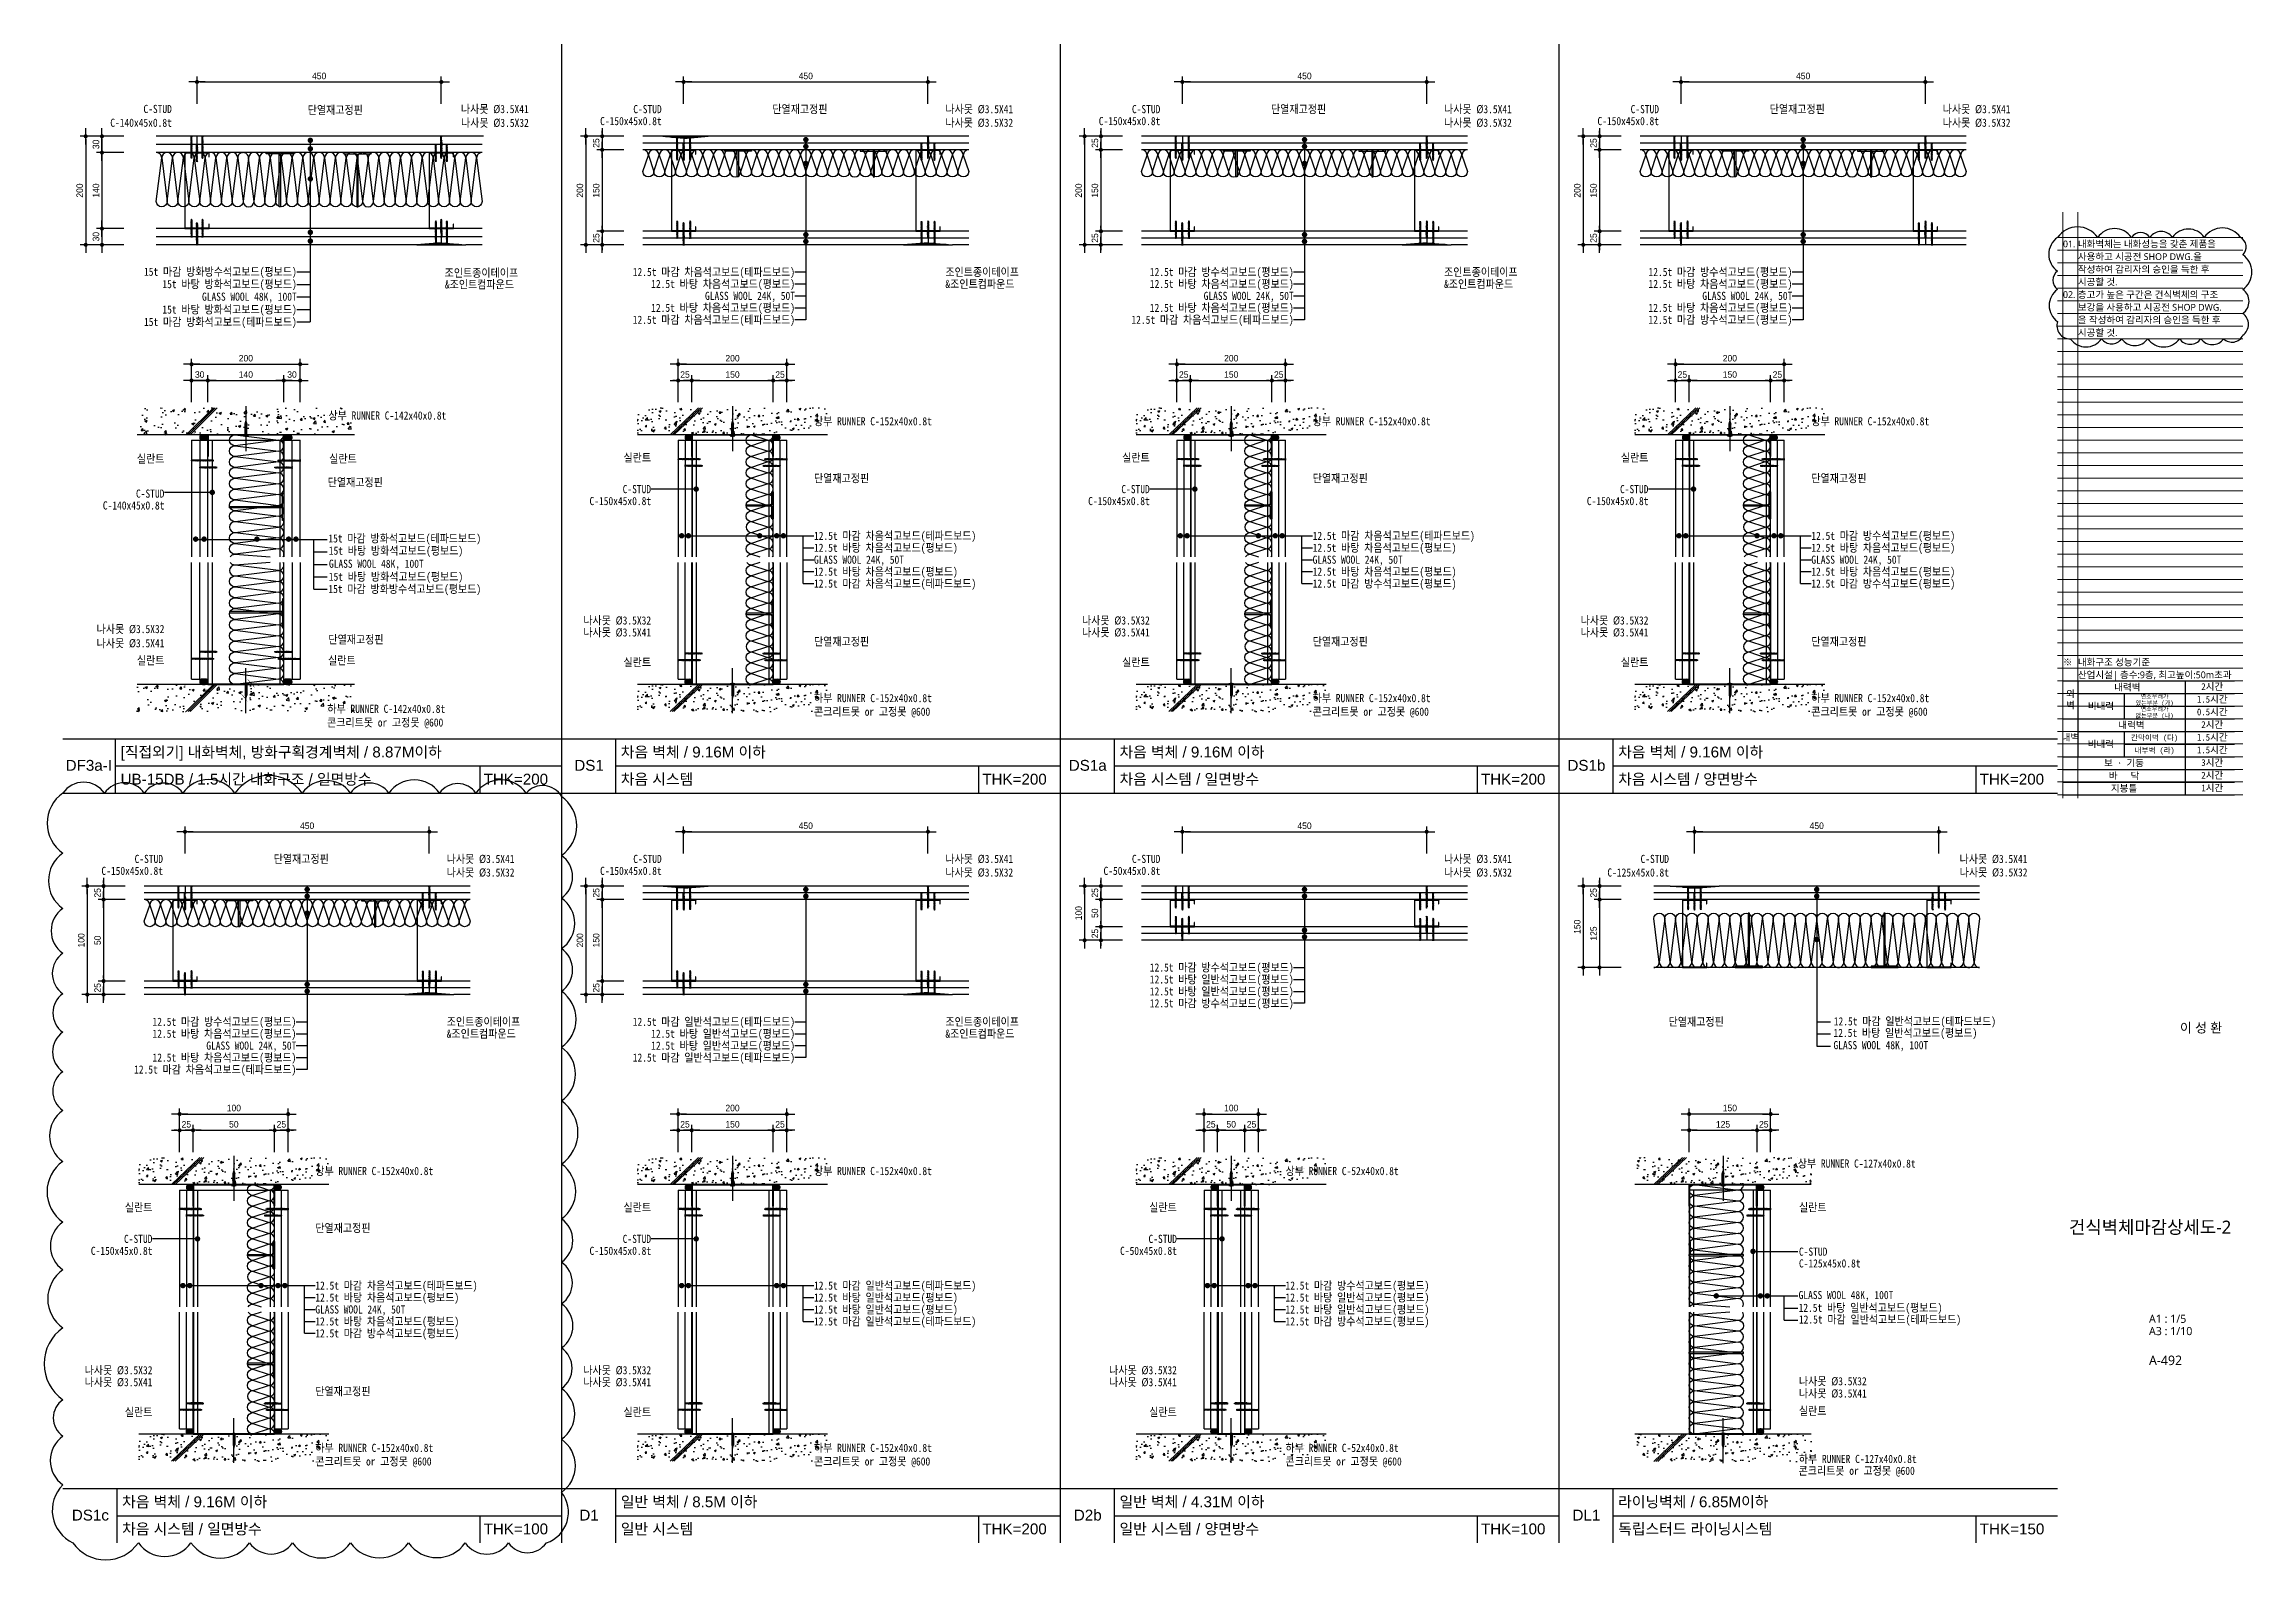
# Model space of a CAD drawing. Header units: millimetres. Extents: x 104 to 12536, y 73 to 2865.
# Drawn here: x 4270 to 8336, y 73 to 2865 of the extents above; entities that cross this region are included whole.
import ezdxf
from ezdxf.enums import TextEntityAlignment as Align

# ---------------------------------------------------------------- set-up
doc = ezdxf.new("R2010")
doc.units = ezdxf.units.MM
doc.header["$LTSCALE"] = 5
doc.linetypes.add('CEN', pattern=[62, 60, -1, 0, -1])
for name, color, linetype in [('2', 7, 'Continuous'), ('CEN', 1, 'CEN'), ('CHAN', 3, 'Continuous'), ('CONC', 2, 'Continuous'), ('ele', 8, 'Continuous'), ('FIN', 6, 'Continuous'), ('formline', 6, 'Continuous'), ('GB', 7, 'Continuous'), ('HAT', 8, 'Continuous'), ('HAT-CON', 8, 'Continuous'), ('INSUL', 8, 'Continuous'), ('ITXT', 5, 'Continuous'), ('PIN', 4, 'Continuous'), ('RXDIM', 7, 'Continuous'), ('SCREW2', 8, 'Continuous'), ('TEXT', 7, 'Continuous'), ('WALL', 3, 'Continuous')]:
    doc.layers.add(name, color=color, linetype=linetype)
for name, color, linetype, lineweight in [('A-BORD-TEXT', 3, 'Continuous', 25), ('A-XXXX-TXT2', 3, 'Continuous', 25), ('REV-202205', 20, 'Continuous', 25)]:
    doc.layers.add(name, color=color, linetype=linetype, lineweight=lineweight)
doc.layers.add('A-XXXX-NPLT', color=144, linetype='Continuous', lineweight=15, plot=False)
doc.styles.add('CGS', font='')
doc.styles.add('HANGUL', font='swissel.ttf', dxfattribs={"height": 39.575204})
doc.styles.add('RXHS', font='')
doc.styles.add('돋움체', font='')
doc.styles.add('맑은 고딕', font='malgun.ttf')
doc.styles.add('맑은고딕', font='malgun.ttf')
doc.styles.get('CGS').set_extended_font_data('Dotum')
doc.styles.get('RXHS').set_extended_font_data('DotumChe')
doc.styles.get('돋움체').set_extended_font_data('DotumChe')
doc.dimstyles.new('NDIM', dxfattribs={"dimscale": 5, "dimtxt": 2.4, "dimasz": 1, "dimexe": 2, "dimexo": 2, "dimgap": 1, "dimtad": 1, "dimtoh": 1, "dimdec": 0, "dimzin": 0, "dimdsep": 46, "dimtxsty": 'CGS', "dimblk1": 'DOTK', "dimblk2": 'DOTK', "dimsah": 1, "dimcen": 3, "dimclrt": 3, "dimadec": 0, "dimazin": 0, "dimtfac": 1.25, "dimtdec": 0, "dimtix": 1, "dimtmove": 2, "dimatfit": 3, "dimldrblk": 'DOTK', "dimfxl": 1, "dimtolj": 1, "dimtzin": 0, "dimarcsym": 0})

msp = doc.modelspace()

# ---------------------------------------------------------------- texts
at = {"layer": '2', "color": 7, "linetype": 'Continuous', "style": 'HANGUL'}
for s, p in [('DF3a-I', (4352.35, 1526.88)), ('DS1', (5273.7, 1526.88)), ('DS1a', (6192.14, 1526.88)), ('DS1b', (7110.58, 1526.88)), ('DS1c', (4355.26, 145.62)), ('D1', (5273.7, 145.62)), ('D2b', (6192.14, 145.62)), ('DL1', (7110.58, 145.62))]:
    msp.add_text(s, height=20, dxfattribs=at).set_placement(p, align=Align.CENTER)
at = {"layer": 'A-BORD-TEXT', "style": '맑은고딕'}
msp.add_text('이 성 환', height=17.5, dxfattribs=at).set_placement((8281.43, 1044.61), align=Align.RIGHT)
msp.add_text('건식벽체마감상세도-2', height=24, dxfattribs=at).set_placement((8148.87, 686.12), align=Align.MIDDLE_CENTER)
for s, height, p in [('A1 : 1/5', 15, (8146.73, 509.84)), ('A3 : 1/10', 15, (8146.73, 487.17)), ('A-492', 17.5, (8146.73, 431.99))]:
    msp.add_text(s, height=height, dxfattribs=at).set_placement(p)
at = {"layer": 'TEXT', "style": 'RXHS', "width": 0.9}
for s, p in [('C-140x45x0.8t', (4505.29, 2713.23)), ('C-STUD', (4505.29, 2738.6)), ('15t 마감 방화방수석고보드(평보드)', (4735.31, 2438.72)), ('15t 바탕 방화석고보드(평보드)', (4735.31, 2415.96)), ('GLASS WOOL 48K, 100T', (4735.31, 2392.78)), ('15t 마감 방화석고보드(테파드보드)', (4735.31, 2346.3)), ('15t 바탕 방화석고보드(평보드)', (4735.31, 2369.12)), ('실란트', (4491.59, 2094.32)), ('실란트', (5387.83, 2096.27)), ('실란트', (6306.26, 2096.27)), ('실란트', (7224.7, 2096.27)), ('C-STUD', (4491.59, 2029.97)), ('C-140x45x0.8t', (4491.59, 2008.17)), ('나사못 Ø3.5X32', (4491.59, 1780.48)), ('나사못 Ø3.5X41', (4491.59, 1754.35)), ('실란트', (4491.59, 1722.63)), ('실란트', (5387.83, 1719.24)), ('실란트', (6306.26, 1719.24)), ('실란트', (7224.7, 1719.24)), ('C-125x45x0.8t', (7262.65, 1332.01)), ('C-STUD', (7262.65, 1356.98)), ('단열재고정핀', (7363.6, 1056.98)), ('실란트', (4469.39, 715.01)), ('실란트', (5387.83, 715.01)), ('실란트', (6356.26, 715.01)), ('실란트', (4469.39, 337.98)), ('실란트', (5387.83, 337.98)), ('실란트', (6356.26, 337.98))]:
    msp.add_text(s, height=15, dxfattribs=at).set_placement(p, align=Align.RIGHT)
for s, p in [('단열재고정핀', (4755.47, 2736.76)), ('나사못 Ø3.5X41', (5037.64, 2738.43)), ('나사못 Ø3.5X32', (5037.82, 2713.08)), ('조인트종이테이프', (5007.65, 2436.66)), ('&조인트컴파운드', (5008.14, 2415.37)), ('상부 RUNNER C-142x40x0.8t', (4793.65, 2173.86)), ('단열재고정핀', (4792.32, 2050.88)), ('GLASS WOOL 48K, 100T', (4794.63, 1900.81)), ('15t 마감 방화방수석고보드(평보드)', (4793.59, 1854.28)), ('15t 바탕 방화석고보드(평보드)', (4794.34, 1876.9)), ('단열재고정핀', (4793.63, 1761.18)), ('하부 RUNNER C-142x40x0.8t', (4791.59, 1633.55)), ('콘크리트못 or 고정못 @600', (4791.14, 1608.32)), ('나사못 Ø3.5X41', (7797.91, 1356.94)), ('나사못 Ø3.5X32', (7798.09, 1332.14)), ('12.5t 마감 일반석고보드(테파드보드)', (7566.18, 1057.77)), ('GLASS WOOL 48K, 100T', (7565.63, 1013.96)), ('12.5t 바탕 일반석고보드(평보드)', (7565.63, 1036.46)), ('상부 RUNNER C-127x40x0.8t', (7499.84, 795.79)), ('실란트', (7502.04, 715.02)), ('C-STUD', (7502.04, 633.48)), ('C-125x45x0.8t', (7502.04, 611.85)), ('GLASS WOOL 48K, 100T', (7501.38, 553.59)), ('12.5t 바탕 일반석고보드(평보드)', (7501.38, 530.09)), ('12.5t 마감 일반석고보드(테파드보드)', (7501.93, 508.58)), ('나사못 Ø3.5X32', (7501.93, 394.77)), ('나사못 Ø3.5X41', (7501.93, 372.27)), ('실란트', (7501.93, 340.12)), ('콘크리트못 or 고정못 @600', (7501.3, 229.81)), ('하부 RUNNER C-127x40x0.8t', (7501.75, 251.59))]:
    msp.add_text(s, height=15, dxfattribs=at).set_placement(p)
for s, p in [('C-150x45x0.8t', (5407.44, 2723.76)), ('C-STUD', (5407.44, 2745.76)), ('C-150x45x0.8t', (6325.88, 2723.76)), ('C-STUD', (6325.88, 2745.76)), ('C-150x45x0.8t', (7244.31, 2723.76)), ('C-STUD', (7244.31, 2745.76)), ('12.5t 마감 차음석고보드(테파드보드)', (5652.94, 2445.76)), ('12.5t 마감 방수석고보드(평보드)', (6571.38, 2445.76)), ('12.5t 마감 방수석고보드(평보드)', (7489.81, 2445.76)), ('12.5t 바탕 차음석고보드(평보드)', (5652.94, 2423.76)), ('GLASS WOOL 24K, 50T', (5652.94, 2401.76)), ('12.5t 바탕 차음석고보드(평보드)', (6571.38, 2423.76)), ('GLASS WOOL 24K, 50T', (6571.38, 2401.76)), ('12.5t 바탕 차음석고보드(평보드)', (7489.81, 2423.76)), ('GLASS WOOL 24K, 50T', (7489.81, 2401.76)), ('12.5t 마감 차음석고보드(테파드보드)', (5652.94, 2357.76)), ('12.5t 바탕 차음석고보드(평보드)', (5652.94, 2379.76)), ('12.5t 마감 차음석고보드(테파드보드)', (6571.38, 2357.76)), ('12.5t 바탕 차음석고보드(평보드)', (6571.38, 2379.76)), ('12.5t 바탕 차음석고보드(평보드)', (7489.81, 2379.76)), ('12.5t 마감 방수석고보드(평보드)', (7489.81, 2357.76)), ('C-STUD', (5387.94, 2045.76)), ('C-STUD', (6306.37, 2045.76)), ('C-STUD', (7224.81, 2045.76)), ('C-150x45x0.8t', (5387.94, 2023.76)), ('C-150x45x0.8t', (6306.37, 2023.76)), ('C-150x45x0.8t', (7224.81, 2023.76)), ('나사못 Ø3.5X32', (5387.94, 1803.82)), ('나사못 Ø3.5X41', (5387.94, 1781.82)), ('나사못 Ø3.5X32', (6306.37, 1803.82)), ('나사못 Ø3.5X41', (6306.37, 1781.82)), ('나사못 Ø3.5X32', (7224.81, 1803.82)), ('나사못 Ø3.5X41', (7224.81, 1781.82)), ('C-150x45x0.8t', (4489, 1342.5)), ('C-STUD', (4489, 1364.5)), ('C-150x45x0.8t', (5407.44, 1342.5)), ('C-STUD', (5407.44, 1364.5)), ('C-50x45x0.8t', (6325.88, 1342.5)), ('C-STUD', (6325.88, 1364.5)), ('12.5t 마감 방수석고보드(평보드)', (6571.38, 1164.5)), ('12.5t 바탕 일반석고보드(평보드)', (6571.38, 1142.5)), ('12.5t 바탕 일반석고보드(평보드)', (6571.38, 1120.5)), ('12.5t 마감 방수석고보드(평보드)', (6571.38, 1098.5)), ('12.5t 마감 방수석고보드(평보드)', (4734.5, 1064.5)), ('12.5t 마감 일반석고보드(테파드보드)', (5652.94, 1064.5)), ('12.5t 바탕 차음석고보드(평보드)', (4734.5, 1042.5)), ('GLASS WOOL 24K, 50T', (4734.5, 1020.5)), ('12.5t 바탕 일반석고보드(평보드)', (5652.94, 1042.5)), ('12.5t 바탕 일반석고보드(평보드)', (5652.94, 1020.5)), ('12.5t 마감 차음석고보드(테파드보드)', (4734.5, 976.5)), ('12.5t 바탕 차음석고보드(평보드)', (4734.5, 998.5)), ('12.5t 마감 일반석고보드(테파드보드)', (5652.94, 998.5)), ('C-STUD', (4469.5, 664.5)), ('C-STUD', (5387.94, 664.5)), ('C-STUD', (6356.37, 664.5)), ('C-150x45x0.8t', (4469.5, 642.5)), ('C-150x45x0.8t', (5387.94, 642.5)), ('C-50x45x0.8t', (6356.37, 642.5)), ('나사못 Ø3.5X32', (4469.5, 422.56)), ('나사못 Ø3.5X41', (4469.5, 400.56)), ('나사못 Ø3.5X32', (5387.94, 422.56)), ('나사못 Ø3.5X41', (5387.94, 400.56)), ('나사못 Ø3.5X32', (6356.37, 422.56)), ('나사못 Ø3.5X41', (6356.37, 400.56))]:
    msp.add_text(s, height=15, dxfattribs=at).set_placement(p, align=Align.MIDDLE_RIGHT)
for p in [(5611.24, 2745.76), (6529.68, 2745.76), (7448.11, 2745.76), (4692.8, 1364.5)]:
    msp.add_text('단열재고정핀', height=15, rotation=360, dxfattribs=at).set_placement(p, align=Align.MIDDLE_LEFT)
for s, p in [('나사못 Ø3.5X41', (5929.94, 2745.76)), ('나사못 Ø3.5X32', (5929.94, 2720.76)), ('나사못 Ø3.5X41', (6848.38, 2745.76)), ('나사못 Ø3.5X32', (6848.38, 2720.76)), ('나사못 Ø3.5X41', (7766.81, 2745.76)), ('나사못 Ø3.5X32', (7766.81, 2720.76)), ('조인트종이테이프', (5929.94, 2445.76)), ('조인트종이테이프', (6848.38, 2445.76)), ('&조인트컴파운드', (5929.94, 2423.76)), ('&조인트컴파운드', (6848.38, 2423.76)), ('상부 RUNNER C-152x40x0.8t', (5687.94, 2170.76)), ('상부 RUNNER C-152x40x0.8t', (6606.37, 2170.76)), ('상부 RUNNER C-152x40x0.8t', (7524.81, 2170.76)), ('단열재고정핀', (5687.94, 2065.76)), ('단열재고정핀', (6606.37, 2065.76)), ('단열재고정핀', (7524.81, 2065.76)), ('12.5t 마감 차음석고보드(테파드보드)', (5687.94, 1959.76)), ('12.5t 마감 차음석고보드(테파드보드)', (6606.37, 1959.76)), ('12.5t 마감 방수석고보드(평보드)', (7524.81, 1959.76)), ('GLASS WOOL 24K, 50T', (5687.94, 1915.76)), ('12.5t 바탕 차음석고보드(평보드)', (5687.94, 1937.76)), ('GLASS WOOL 24K, 50T', (6606.37, 1915.76)), ('12.5t 바탕 차음석고보드(평보드)', (6606.37, 1937.76)), ('GLASS WOOL 24K, 50T', (7524.81, 1915.76)), ('12.5t 바탕 차음석고보드(평보드)', (7524.81, 1937.76)), ('12.5t 바탕 차음석고보드(평보드)', (5687.94, 1893.76)), ('12.5t 마감 차음석고보드(테파드보드)', (5687.94, 1871.76)), ('12.5t 바탕 차음석고보드(평보드)', (6606.37, 1893.76)), ('12.5t 마감 방수석고보드(평보드)', (6606.37, 1871.76)), ('12.5t 바탕 차음석고보드(평보드)', (7524.81, 1893.76)), ('12.5t 마감 방수석고보드(평보드)', (7524.81, 1871.76)), ('단열재고정핀', (5687.94, 1764.95)), ('단열재고정핀', (6606.37, 1764.95)), ('단열재고정핀', (7524.81, 1764.95)), ('하부 RUNNER C-152x40x0.8t', (5687.94, 1660.76)), ('하부 RUNNER C-152x40x0.8t', (6606.37, 1660.76)), ('하부 RUNNER C-152x40x0.8t', (7524.81, 1660.76)), ('콘크리트못 or 고정못 @600', (5687.94, 1635.76)), ('콘크리트못 or 고정못 @600', (6606.37, 1635.76)), ('콘크리트못 or 고정못 @600', (7524.81, 1635.76)), ('나사못 Ø3.5X41', (5011.5, 1364.5)), ('나사못 Ø3.5X32', (5011.5, 1339.5)), ('나사못 Ø3.5X41', (5929.94, 1364.5)), ('나사못 Ø3.5X32', (5929.94, 1339.5)), ('나사못 Ø3.5X41', (6848.38, 1364.5)), ('나사못 Ø3.5X32', (6848.38, 1339.5)), ('조인트종이테이프', (5011.5, 1064.5)), ('조인트종이테이프', (5929.94, 1064.5)), ('&조인트컴파운드', (5011.5, 1042.5)), ('&조인트컴파운드', (5929.94, 1042.5)), ('상부 RUNNER C-152x40x0.8t', (4769.5, 789.5)), ('상부 RUNNER C-152x40x0.8t', (5687.94, 789.5)), ('상부 RUNNER C-52x40x0.8t', (6556.37, 789.5)), ('단열재고정핀', (4769.5, 684.5)), ('12.5t 마감 차음석고보드(테파드보드)', (4769.5, 578.5)), ('12.5t 마감 일반석고보드(테파드보드)', (5687.94, 578.5)), ('12.5t 마감 방수석고보드(평보드)', (6556.37, 578.5)), ('GLASS WOOL 24K, 50T', (4769.5, 534.5)), ('12.5t 바탕 차음석고보드(평보드)', (4769.5, 556.5)), ('12.5t 바탕 일반석고보드(평보드)', (5687.94, 556.5)), ('12.5t 바탕 일반석고보드(평보드)', (5687.94, 534.5)), ('12.5t 바탕 일반석고보드(평보드)', (6556.37, 556.5)), ('12.5t 바탕 일반석고보드(평보드)', (6556.37, 534.5)), ('12.5t 바탕 차음석고보드(평보드)', (4769.5, 512.5)), ('12.5t 마감 방수석고보드(평보드)', (4769.5, 490.5)), ('12.5t 마감 일반석고보드(테파드보드)', (5687.94, 512.5)), ('12.5t 마감 방수석고보드(평보드)', (6556.37, 512.5)), ('단열재고정핀', (4769.5, 383.69)), ('하부 RUNNER C-152x40x0.8t', (4769.5, 279.5)), ('하부 RUNNER C-152x40x0.8t', (5687.94, 279.5)), ('하부 RUNNER C-52x40x0.8t', (6556.37, 279.5)), ('콘크리트못 or 고정못 @600', (4769.5, 254.5)), ('콘크리트못 or 고정못 @600', (5687.94, 254.5)), ('콘크리트못 or 고정못 @600', (6556.37, 254.5))]:
    msp.add_text(s, height=15, dxfattribs=at).set_placement(p, align=Align.MIDDLE_LEFT)
for s, p in [('실란트', (4795.04, 2094.32)), ('15t 마감 방화석고보드(테파드보드)', (4793.59, 1947.46)), ('15t 바탕 방화석고보드(평보드)', (4794.34, 1924.85)), ('실란트', (4792.94, 1722.63))]:
    msp.add_text(s, height=15, rotation=360, dxfattribs=at).set_placement(p)
at = {"layer": 'TEXT', "color": 3, "style": 'HANGUL'}
for s, p in [('[직접외기] 내화벽체, 방화구획경계벽체 / 8.87M이하', (4410.89, 1551.4)), ('차음 벽체 / 9.16M 이하', (5332.24, 1551.4)), ('차음 벽체 / 9.16M 이하', (6250.68, 1551.4)), ('차음 벽체 / 9.16M 이하', (7169.12, 1551.4)), ('UB-15DB / 1.5시간 내화구조 / 일면방수', (4410.89, 1501.4)), ('THK=200', (5079.42, 1501.4)), ('차음 시스템', (5332.24, 1501.4)), ('THK=200', (5997.86, 1501.4)), ('차음 시스템 / 일면방수', (6250.68, 1501.4)), ('THK=200', (6916.3, 1501.4)), ('차음 시스템 / 양면방수', (7169.12, 1501.4)), ('THK=200', (7834.74, 1501.4)), ('차음 벽체 / 9.16M 이하', (4413.8, 170.14)), ('일반 벽체 / 8.5M 이하', (5332.24, 170.14)), ('일반 벽체 / 4.31M 이하', (6250.68, 170.14)), ('라이닝벽체 / 6.85M이하', (7169.12, 170.14)), ('차음 시스템 / 일면방수', (4413.8, 120.14)), ('THK=100', (5079.42, 120.14)), ('일반 시스템', (5332.24, 120.14)), ('THK=200', (5997.86, 120.14)), ('일반 시스템 / 양면방수', (6250.68, 120.14)), ('THK=100', (6916.3, 120.14)), ('독립스터드 라이닝시스템', (7169.12, 120.14)), ('THK=150', (7835.14, 120.14))]:
    msp.add_text(s, height=20, dxfattribs=at).set_placement(p)

# ---------------------------------------------------------------- blocks, each defined once
blk = doc.blocks.new('나사못41')
at = {"layer": 'SCREW2'}
for p, q in [((1.6, 41), (1, 39.4)), ((1.6, 39.9), (1.6, 41)), ((2.3, 39.5), (1.6, 41)), ((2.2, 39.2), (0.6, 38.7)), ((0.6, 38.7), (0.9, 39.1)), ((0.6, 37.9), (0.9, 38.3)), ((2.3, 38.3), (0.6, 37.9)), ((2.3, 37.5), (0.6, 37)), ((0.6, 37), (0.9, 37.4)), ((2.2, 36.6), (0.6, 36.2)), ((0.6, 36.2), (0.9, 36.6)), ((2.2, 35.8), (0.6, 35.3)), ((0.6, 35.3), (0.9, 35.7)), ((0.6, 34.5), (0.9, 34.9)), ((2.3, 34.9), (0.6, 34.5)), ((2.3, 34.1), (0.6, 33.7)), ((0.6, 33.7), (0.9, 34)), ((0.6, 32.8), (0.9, 33.2)), ((2.2, 33.2), (0.6, 32.8)), ((2.2, 32.4), (0.6, 32)), ((0.6, 32), (0.9, 32.3)), ((2.3, 31.5), (0.6, 31.1)), ((0.6, 31.1), (0.9, 31.5)), ((2.3, 30.7), (0.6, 30.3)), ((0.6, 30.3), (0.9, 30.6)), ((2.3, 29.8), (0.6, 29.4)), ((0.6, 29.4), (0.9, 29.8)), ((0.6, 28.6), (0.9, 29)), ((2.3, 29), (0.6, 28.6)), ((2.3, 28.2), (0.6, 27.7)), ((0.6, 27.7), (0.9, 28.1)), ((0.6, 26.9), (0.9, 27.3)), ((2.3, 27.3), (0.6, 26.9)), ((2.3, 26.5), (0.6, 26)), ((0.6, 26), (0.9, 26.4)), ((0.6, 25.2), (0.9, 25.6)), ((2.3, 25.6), (0.6, 25.2)), ((2.3, 24.8), (0.6, 24.3)), ((0.6, 24.3), (0.9, 24.7)), ((0.6, 23.5), (0.9, 23.9)), ((2.3, 23.9), (0.6, 23.5)), ((2.3, 23.1), (0.6, 22.6)), ((0.6, 22.6), (0.9, 23)), ((2.3, 22.2), (0.6, 21.8)), ((0.6, 21.8), (0.9, 22.2)), ((2.3, 21.4), (0.6, 20.9)), ((0.6, 20.9), (0.9, 21.3)), ((2.3, 20.5), (0.6, 20.1)), ((0.6, 20.1), (0.9, 20.5)), ((2.3, 19.7), (0.6, 19.2)), ((0.6, 19.2), (0.9, 19.6)), ((2.3, 18.8), (0.6, 18.4)), ((0.6, 18.4), (0.9, 18.8)), ((2.3, 18), (0.6, 17.6)), ((0.6, 17.6), (0.9, 17.9)), ((0.6, 16.7), (0.9, 17.1)), ((2.3, 17.1), (0.6, 16.7)), ((2.3, 16.3), (0.6, 15.9)), ((0.6, 15.9), (0.9, 16.2)), ((0.6, 15), (0.9, 15.4)), ((2.3, 15.4), (0.6, 15)), ((2.3, 14.6), (0.6, 14.2)), ((0.6, 14.2), (0.9, 14.5)), ((0.6, 13.3), (0.9, 13.7)), ((2.3, 13.7), (0.6, 13.3)), ((0.6, 12.5), (0.9, 12.9)), ((2.3, 12.9), (0.6, 12.5)), ((2.3, 12.1), (0.6, 11.6)), ((0.6, 11.6), (0.9, 12)), ((2.3, 11.2), (0.6, 10.8)), ((0.6, 10.8), (0.9, 11.2)), ((2.3, 10.4), (0.6, 9.9)), ((0.6, 9.9), (0.9, 10.3)), ((2.3, 9.5), (0.6, 9.1)), ((0.6, 9.1), (0.9, 9.5)), ((2.3, 8.7), (0.6, 8.3)), ((0.6, 8.3), (0.9, 8.7)), ((2.3, 7.9), (0.6, 7.5)), ((0.6, 7.5), (0.9, 7.8)), ((2.3, 7.1), (0.6, 6.6)), ((0.6, 6.6), (0.9, 7)), ((2.5, 39.6), (0.9, 39.1)), ((0.9, 38.8), (0.9, 38.3)), ((2.5, 38.7), (0.9, 38.3)), ((0.9, 38), (0.9, 37.4)), ((2.5, 37.9), (0.9, 37.4)), ((0.9, 37.1), (0.9, 36.6)), ((2.5, 37), (0.9, 36.6)), ((0.9, 36.3), (0.9, 35.7)), ((2.5, 36.2), (0.9, 35.7)), ((0.9, 35.4), (0.9, 34.9)), ((2.5, 35.3), (0.9, 34.9)), ((0.9, 34.6), (0.9, 34)), ((2.5, 34.5), (0.9, 34)), ((0.9, 33.7), (0.9, 33.2)), ((2.5, 33.6), (0.9, 33.2)), ((0.9, 32.9), (0.9, 32.3)), ((2.5, 32.8), (0.9, 32.3)), ((0.9, 32), (0.9, 31.5)), ((2.5, 31.9), (0.9, 31.5)), ((0.9, 31.2), (0.9, 30.6)), ((2.5, 31.1), (0.9, 30.6)), ((0.9, 30.3), (0.9, 29.8)), ((2.5, 30.2), (0.9, 29.8)), ((0.9, 29.5), (0.9, 29)), ((2.5, 29.4), (0.9, 29)), ((0.9, 28.6), (0.9, 28.1)), ((2.5, 28.5), (0.9, 28.1)), ((0.9, 27.8), (0.9, 27.3)), ((2.5, 27.7), (0.9, 27.3)), ((0.9, 27), (0.9, 26.4)), ((2.5, 26.8), (0.9, 26.4)), ((0.9, 26.1), (0.9, 25.6)), ((2.5, 26), (0.9, 25.6)), ((0.9, 25.3), (0.9, 24.7)), ((2.5, 25.1), (0.9, 24.7)), ((0.9, 24.4), (0.9, 23.9)), ((2.5, 24.3), (0.9, 23.9)), ((0.9, 23.6), (0.9, 23)), ((2.5, 23.5), (0.9, 23)), ((0.9, 22.7), (0.9, 22.2)), ((2.5, 22.6), (0.9, 22.2)), ((0.9, 21.9), (0.9, 21.3)), ((2.5, 21.8), (0.9, 21.3)), ((0.9, 21), (0.9, 20.5)), ((2.5, 20.9), (0.9, 20.5)), ((0.9, 20.2), (0.9, 19.6)), ((2.5, 20.1), (0.9, 19.6)), ((0.9, 19.3), (0.9, 18.8)), ((2.5, 19.2), (0.9, 18.8)), ((0.9, 18.5), (0.9, 17.9)), ((0.9, 18.5), (0.9, 17.9)), ((2.5, 18.4), (0.9, 17.9)), ((0.9, 17.6), (0.9, 17.1)), ((2.5, 17.5), (0.9, 17.1)), ((0.9, 16.8), (0.9, 16.2)), ((2.5, 16.7), (0.9, 16.2)), ((0.9, 15.9), (0.9, 15.4)), ((2.5, 15.8), (0.9, 15.4)), ((0.9, 15.1), (0.9, 14.5)), ((2.5, 15), (0.9, 14.5)), ((0.9, 14.2), (0.9, 13.7)), ((2.5, 14.1), (0.9, 13.7)), ((0.9, 13.4), (0.9, 12.9)), ((2.6, 13.3), (0.9, 12.9)), ((0.9, 12.5), (0.9, 12)), ((2.5, 12.4), (0.9, 12)), ((0.9, 11.7), (0.9, 10.3)), ((2.6, 11.6), (0.9, 11.2)), ((2.6, 10.8), (0.9, 10.3)), ((0.9, 10), (0.9, 9.5)), ((2.6, 9.9), (0.9, 9.5)), ((0.9, 9.2), (0.9, 8.7)), ((2.6, 9.1), (0.9, 8.7)), ((0.9, 8.4), (0.9, 7.8)), ((2.6, 8.3), (0.9, 7.8)), ((0.9, 7.5), (0.9, 7)), ((2.6, 7.4), (0.9, 7)), ((0.9, 6.7), (0.9, 1.2)), ((1, 39.4), (1.6, 39.9)), ((1, 39.4), (1, 39.1)), ((1.5, 0.5), (1.5, 0.7)), ((1.6, 0.7), (1.6, 0.7)), ((1.6, 0.5), (1.6, 0.7)), ((2.1, 0), (3.2, 0)), ((2.2, 39.2), (2.5, 39.6)), ((2.2, 39.2), (2.2, 38.6)), ((2.2, 38.3), (2.2, 37.8)), ((2.2, 37.5), (2.2, 36.9)), ((2.2, 36.6), (2.5, 37)), ((2.2, 36.6), (2.2, 36.1)), ((2.2, 35.8), (2.5, 36.2)), ((2.2, 35.8), (2.2, 35.2)), ((2.2, 34.9), (2.2, 34.4)), ((2.2, 34.1), (2.2, 33.5)), ((2.2, 33.2), (2.5, 33.6)), ((2.2, 33.2), (2.2, 32.7)), ((2.2, 32.4), (2.5, 32.8)), ((2.2, 32.4), (2.2, 31.8)), ((2.2, 31.5), (2.2, 31)), ((2.2, 30.7), (2.2, 30.2)), ((2.2, 29.8), (2.2, 29.3)), ((2.2, 29), (2.2, 28.5)), ((2.2, 28.1), (2.2, 27.6)), ((2.2, 27.3), (2.2, 26.8)), ((2.2, 26.5), (2.2, 25.9)), ((2.2, 25.6), (2.2, 25.1)), ((2.2, 24.8), (2.2, 24.2)), ((2.2, 23.9), (2.2, 23.4)), ((2.2, 23.1), (2.2, 20.5)), ((2.2, 21.4), (2.2, 20.8)), ((2.2, 20.5), (2.2, 20)), ((2.2, 19.7), (2.2, 19.1)), ((2.2, 18.8), (2.2, 18.3)), ((2.2, 18), (2.2, 17.4)), ((2.2, 17.1), (2.2, 16.6)), ((2.2, 11.2), (2.2, 10.7)), ((2.2, 10.4), (2.2, 9.8)), ((2.2, 9.5), (2.2, 9)), ((2.2, 8.7), (2.2, 8.2)), ((2.2, 7.9), (2.2, 7.4)), ((2.2, 7.1), (2.2, 1.2)), ((2.3, 38.3), (2.5, 38.7)), ((2.3, 37.5), (2.5, 37.9)), ((2.3, 34.9), (2.5, 35.3)), ((2.3, 34.1), (2.5, 34.5)), ((2.3, 31.5), (2.5, 31.9)), ((2.3, 30.7), (2.5, 31.1)), ((2.3, 29.8), (2.5, 30.2)), ((2.3, 29), (2.5, 29.4)), ((2.3, 28.2), (2.5, 28.5)), ((2.3, 27.3), (2.5, 27.7)), ((2.3, 26.5), (2.5, 26.8)), ((2.3, 25.6), (2.5, 26)), ((2.3, 24.8), (2.5, 25.1)), ((2.3, 23.9), (2.5, 24.3)), ((2.3, 23.1), (2.5, 23.5)), ((2.3, 22.2), (2.5, 22.6)), ((2.3, 21.4), (2.5, 21.8)), ((2.3, 20.5), (2.5, 20.9)), ((2.3, 19.7), (2.5, 20.1)), ((2.3, 18.8), (2.5, 19.2)), ((2.3, 18), (2.5, 18.4)), ((2.3, 17.1), (2.5, 17.5)), ((2.3, 16.3), (2.5, 16.7)), ((2.3, 16.3), (2.3, 15.7)), ((2.3, 15.4), (2.5, 15.8)), ((2.3, 15.4), (2.3, 14.9)), ((2.3, 14.6), (2.5, 15)), ((2.3, 14.6), (2.3, 14.1)), ((2.3, 13.7), (2.5, 14.1)), ((2.3, 13.7), (2.3, 13.2)), ((2.3, 12.9), (2.6, 13.3)), ((2.3, 12.9), (2.3, 12.4)), ((2.3, 12.1), (2.5, 12.4)), ((2.3, 12.1), (2.3, 11.5)), ((2.3, 11.2), (2.6, 11.6)), ((2.3, 10.4), (2.6, 10.8)), ((2.3, 9.5), (2.6, 9.9)), ((2.3, 8.7), (2.6, 9.1)), ((2.3, 7.9), (2.6, 8.3)), ((2.3, 7.1), (2.6, 7.4)), ((0, 0), (1.1, 0))]:
    blk.add_line(p, q, dxfattribs=at)
for centre, radius, start, end in [((-0.5, 1.4), 1.43, 288.6613, 353.4469), ((1.1, 0.5), 0.473, 267.5265, 0.9138), ((1.6, -2), 2.05, 80.2866, 99.7134), ((1.6, 0.7), 0.033, 90, 180), ((1.6, 0.7), 0.033, 0, 90), ((2.1, 0.5), 0.473, 179.0862, 272.4735), ((3.6, 1.3), 1.4, 185.7298, 251.659)]:
    blk.add_arc(centre, radius, start, end, dxfattribs=at)
blk = doc.blocks.new('나사못32')
at = {"layer": 'SCREW2'}
for p, q in [((0, 0), (1.1, 0)), ((2.2, 30.2), (0.6, 29.7)), ((0.6, 29.7), (0.9, 30.1)), ((0.6, 28.9), (0.9, 29.3)), ((2.2, 29.3), (0.6, 28.9)), ((2.2, 28.5), (0.6, 28)), ((0.6, 28), (0.9, 28.4)), ((2.2, 27.6), (0.6, 27.2)), ((0.6, 27.2), (0.9, 27.6)), ((2.2, 26.8), (0.6, 26.3)), ((0.6, 26.3), (0.9, 26.7)), ((0.6, 25.5), (0.9, 25.9)), ((2.2, 25.9), (0.6, 25.5)), ((2.2, 25.1), (0.6, 24.7)), ((0.6, 24.7), (0.9, 25)), ((0.6, 23.8), (0.9, 24.2)), ((2.2, 24.2), (0.6, 23.8)), ((2.2, 23.4), (0.6, 23)), ((0.6, 23), (0.9, 23.3)), ((2.2, 22.5), (0.6, 22.1)), ((0.6, 22.1), (0.9, 22.5)), ((2.2, 21.7), (0.6, 21.3)), ((0.6, 21.3), (0.9, 21.6)), ((2.3, 20.8), (0.6, 20.4)), ((0.6, 20.4), (0.9, 20.8)), ((0.6, 19.6), (0.9, 20)), ((2.2, 20), (0.6, 19.6)), ((2.2, 19.2), (0.6, 18.7)), ((0.6, 18.7), (0.9, 19.1)), ((0.6, 17.9), (0.9, 18.3)), ((2.3, 18.3), (0.6, 17.9)), ((2.2, 17.5), (0.6, 17)), ((0.6, 17), (0.9, 17.4)), ((2.3, 16.7), (0.6, 16.3)), ((0.6, 16.3), (0.9, 16.7)), ((0.6, 15.5), (0.9, 15.9)), ((2.2, 15.9), (0.6, 15.5)), ((2.3, 15.1), (0.6, 14.6)), ((0.6, 14.6), (0.9, 15)), ((2.3, 14.2), (0.6, 13.8)), ((0.6, 13.8), (0.9, 14.2)), ((2.2, 13.4), (0.6, 12.9)), ((0.6, 12.9), (0.9, 13.3)), ((2.3, 12.5), (0.6, 12.1)), ((0.6, 12.1), (0.9, 12.5)), ((2.3, 11.7), (0.6, 11.2)), ((0.6, 11.2), (0.9, 11.6)), ((0.6, 10.4), (0.9, 10.8)), ((2.3, 10.8), (0.6, 10.4)), ((2.3, 10), (0.7, 9.5)), ((0.7, 9.5), (0.9, 9.9)), ((0.7, 8.7), (0.9, 9.1)), ((2.3, 9.1), (0.7, 8.7)), ((2.3, 8.3), (0.7, 7.9)), ((0.7, 7.9), (0.9, 8.2)), ((2.3, 7.4), (0.7, 7)), ((0.7, 7), (1, 7.4)), ((2.3, 6.6), (0.7, 6.2)), ((0.7, 6.2), (1, 6.5)), ((0.7, 5.3), (1, 5.7)), ((2.3, 5.7), (0.7, 5.3)), ((2.5, 30.6), (0.9, 30.1)), ((0.9, 29.8), (0.9, 29.3)), ((2.5, 29.7), (0.9, 29.3)), ((0.9, 29), (0.9, 28.4)), ((2.5, 28.9), (0.9, 28.4)), ((0.9, 28.1), (0.9, 27.6)), ((2.5, 28), (0.9, 27.6)), ((0.9, 27.3), (0.9, 26.7)), ((2.5, 27.2), (0.9, 26.7)), ((0.9, 26.4), (0.9, 25.9)), ((2.5, 26.3), (0.9, 25.9)), ((0.9, 25.6), (0.9, 25)), ((2.5, 25.5), (0.9, 25)), ((0.9, 24.7), (0.9, 24.2)), ((2.5, 24.6), (0.9, 24.2)), ((0.9, 23.9), (0.9, 23.3)), ((2.5, 23.8), (0.9, 23.3)), ((0.9, 23), (0.9, 22.5)), ((2.5, 22.9), (0.9, 22.5)), ((0.9, 22.2), (0.9, 21.6)), ((2.5, 22.1), (0.9, 21.6)), ((0.9, 21.3), (0.9, 20.8)), ((2.5, 21.2), (0.9, 20.8)), ((0.9, 20.5), (0.9, 20)), ((2.5, 20.4), (0.9, 20)), ((0.9, 19.6), (0.9, 19.1)), ((2.5, 19.5), (0.9, 19.1)), ((0.9, 18.8), (0.9, 18.3)), ((2.5, 18.7), (0.9, 18.3)), ((0.9, 18), (0.9, 17.4)), ((2.5, 17.8), (0.9, 17.4)), ((0.9, 17.5), (0.9, 16.9)), ((0.9, 17.2), (0.9, 16.7)), ((2.5, 17.1), (0.9, 16.7)), ((0.9, 16.4), (0.9, 15.9)), ((2.5, 16.3), (0.9, 15.9)), ((0.9, 15.6), (0.9, 15)), ((2.5, 15.4), (0.9, 15)), ((0.9, 14.7), (0.9, 14.2)), ((2.5, 14.6), (0.9, 14.2)), ((0.9, 13.9), (0.9, 13.3)), ((2.5, 13.7), (0.9, 13.3)), ((0.9, 13), (0.9, 12.5)), ((2.5, 12.9), (0.9, 12.5)), ((0.9, 12.2), (0.9, 11.6)), ((2.5, 12.1), (0.9, 11.6)), ((0.9, 11.3), (0.9, 10.8)), ((2.5, 11.2), (0.9, 10.8)), ((0.9, 10.5), (0.9, 9.9)), ((2.6, 10.4), (0.9, 9.9)), ((0.9, 9.6), (0.9, 9.1)), ((2.6, 9.5), (0.9, 9.1)), ((0.9, 8.8), (0.9, 8.2)), ((2.6, 8.7), (0.9, 8.2)), ((1.6, 32), (1, 30.4)), ((1, 30.4), (1.6, 30.9)), ((1, 30.4), (1, 30.1)), ((1, 7.9), (1, 7.4)), ((2.6, 7.8), (1, 7.4)), ((1, 7.1), (1, 6.5)), ((2.6, 7), (1, 6.5)), ((1, 6.2), (1, 5.7)), ((2.6, 6.1), (1, 5.7)), ((1, 5.4), (1, 1.2)), ((1.6, 30.9), (1.6, 32)), ((2.3, 30.4), (1.6, 32)), ((1.6, 0.5), (1.6, 0.7)), ((1.6, 0.7), (1.6, 0.7)), ((1.7, 0.5), (1.7, 0.7)), ((2.2, 30.2), (2.5, 30.6)), ((2.2, 30.2), (2.2, 29.6)), ((2.2, 29.3), (2.5, 29.7)), ((2.2, 29.3), (2.2, 28.8)), ((2.2, 28.5), (2.5, 28.9)), ((2.2, 28.5), (2.2, 27.9)), ((2.2, 27.6), (2.5, 28)), ((2.2, 27.6), (2.2, 27.1)), ((2.2, 26.8), (2.5, 27.2)), ((2.2, 26.8), (2.2, 26.2)), ((2.2, 25.9), (2.5, 26.3)), ((2.2, 25.9), (2.2, 25.4)), ((2.2, 25.1), (2.5, 25.5)), ((2.2, 25.1), (2.2, 24.5)), ((2.2, 24.2), (2.5, 24.6)), ((2.2, 24.2), (2.2, 23.7)), ((2.2, 23.4), (2.5, 23.8)), ((2.2, 23.4), (2.2, 22.8)), ((2.2, 22.5), (2.5, 22.9)), ((2.2, 22.5), (2.2, 22)), ((2.2, 21.7), (2.5, 22.1)), ((2.2, 21.7), (2.2, 21.2)), ((2.2, 20.8), (2.2, 20.3)), ((2.2, 20), (2.5, 20.4)), ((2.2, 20), (2.2, 19.5)), ((2.2, 19.2), (2.5, 19.5)), ((2.2, 19.1), (2.2, 18.6)), ((2.2, 18.3), (2.2, 17.8)), ((2.2, 17.5), (2.5, 17.8)), ((2.2, 17.5), (2.2, 17)), ((2.2, 16.7), (2.2, 16.5)), ((2.2, 16.7), (2.2, 15.9)), ((2.2, 15.9), (2.5, 16.3)), ((2.2, 15.9), (2.2, 15.4)), ((2.2, 15.1), (2.2, 14.5)), ((2.2, 14.2), (2.2, 13.7)), ((2.2, 13.4), (2.5, 13.7)), ((2.2, 13.4), (2.2, 12.8)), ((2.2, 12.5), (2.2, 12)), ((2.3, 20.8), (2.5, 21.2)), ((2.3, 18.3), (2.5, 18.7)), ((2.3, 16.7), (2.5, 17.1)), ((2.3, 15.1), (2.5, 15.4)), ((2.3, 14.2), (2.5, 14.6)), ((2.3, 12.5), (2.5, 12.9)), ((2.3, 11.7), (2.5, 12.1)), ((2.3, 11.7), (2.3, 11.1)), ((2.3, 10.8), (2.5, 11.2)), ((2.3, 10.8), (2.3, 10.3)), ((2.3, 10), (2.6, 10.4)), ((2.3, 10), (2.3, 9.4)), ((2.3, 9.1), (2.6, 9.5)), ((2.3, 9.1), (2.3, 8.6)), ((2.3, 8.3), (2.6, 8.7)), ((2.3, 8.3), (2.3, 7.7)), ((2.3, 7.4), (2.6, 7.8)), ((2.3, 7.4), (2.3, 6.9)), ((2.3, 6.6), (2.6, 7)), ((2.3, 6.6), (2.3, 6.1)), ((2.3, 5.7), (2.6, 6.1)), ((2.3, 5.7), (2.3, 1.2)), ((2.1, 0), (3.2, 0))]:
    blk.add_line(p, q, dxfattribs=at)
for centre, radius, start, end in [((-0.4, 1.3), 1.4, 288.341, 354.2702), ((1.1, 0.5), 0.473, 267.5265, 0.9138), ((1.6, -2), 2.05, 80.2866, 99.7134), ((1.6, 0.7), 0.033, 360, 90), ((1.6, 0.7), 0.033, 90, 180), ((2.1, 0.5), 0.473, 179.0862, 272.4735), ((3.7, 1.3), 1.4, 185.7298, 251.659)]:
    blk.add_arc(centre, radius, start, end, dxfattribs=at)
blk = doc.blocks.new('고정못')
at = {"layer": 'CEN'}
blk.add_line((4.1, 55.1), (4.1, -27.6), dxfattribs=at)
at = {"layer": 'SCREW2'}
for p, q in [((0, 1.5), (8.2, 1.5)), ((0, 0.5), (0, 1.5)), ((0, 0.5), (8.2, 0.5)), ((2.4, 0), (2.4, 0.5)), ((2.4, 0), (5.8, 0)), ((2.7, 21.8), (4.1, 27.6)), ((2.7, 2.4), (2.7, 21.8)), ((4.1, 27.6), (5.6, 21.8)), ((5.6, 2.4), (5.6, 21.8)), ((5.8, 0), (5.8, 0.5)), ((8.2, 0.5), (8.2, 1.5))]:
    blk.add_line(p, q, dxfattribs=at)
blk.add_lwpolyline([(4.1, 27.6), (4.6, 22.3, 0.255479), (5.6, 21.8, 0.15073)], format="xyb", dxfattribs=at)
at = {"layer": 'SCREW2', "extrusion": (0, 0, -1)}
for centre, major_axis, ratio, start_param, end_param in [((0.1, 2.4), (2.6, 0.01), 0.375814, 0.025149, 1.595945), ((1, 2.4), (2.42, 0.09), 0.428989, 0.090861, 1.274963)]:
    blk.add_ellipse(centre, major_axis=major_axis, ratio=ratio, start_param=start_param, end_param=end_param, dxfattribs=at)
at = {"layer": 'SCREW2'}
for centre, major_axis, ratio, start_param, end_param in [((7.2, 2.4), (-2.42, 0.09), 0.428989, 0.090861, 1.274963), ((8.2, 2.4), (-2.6, 0.01), 0.375814, 0.025149, 1.595945)]:
    blk.add_ellipse(centre, major_axis=major_axis, ratio=ratio, start_param=start_param, end_param=end_param, dxfattribs=at)
blk = doc.blocks.new('DOTK')
blk.add_line((-3, 0), (3, 0))
at = {"const_width": 0.75}
blk.add_lwpolyline([(-0.375, 0, 1), (0.375, 0, 1)], format="xyb", close=True, dxfattribs=at)
blk = doc.blocks.new('*D53')
at = {"layer": 'RXDIM', "color": 0, "lineweight": -2, "transparency": 16777216}
for p, q in [((5447.9, 2755.8), (5447.9, 2805.8)), ((5897.9, 2755.8), (5897.9, 2805.8)), ((5452.9, 2795.8), (5892.9, 2795.8))]:
    blk.add_line(p, q, dxfattribs=at)
at = {"layer": 'RXDIM', "color": 0, "lineweight": -2, "transparency": 16777216, "xscale": 5, "yscale": 5, "zscale": 5, "rotation": 180}
blk.add_blockref('DOTK', (5447.9, 2795.8), dxfattribs=at)
at = {"layer": 'RXDIM', "color": 0, "lineweight": -2, "transparency": 16777216, "xscale": 5, "yscale": 5, "zscale": 5}
blk.add_blockref('DOTK', (5897.9, 2795.8), dxfattribs=at)
at = {"layer": 'RXDIM', "color": 3, "transparency": 16777216, "insert": (5672.9, 2806.8), "char_height": 12, "attachment_point": 5, "style": 'CGS'}
blk.add_mtext('\\A1;450', dxfattribs=at)
blk = doc.blocks.new('*D54')
at = {"layer": 'RXDIM', "color": 0, "lineweight": -2, "transparency": 16777216}
for p, q in [((5337.9, 2695.8), (5257.9, 2695.8)), ((5267.9, 2690.8), (5267.9, 2500.8)), ((5337.9, 2495.8), (5257.9, 2495.8))]:
    blk.add_line(p, q, dxfattribs=at)
at = {"layer": 'RXDIM', "color": 0, "lineweight": -2, "transparency": 16777216, "xscale": 5, "yscale": 5, "zscale": 5}
for p, rotation in [((5267.9, 2695.8), 90), ((5267.9, 2495.8), 270)]:
    blk.add_blockref('DOTK', p, dxfattribs=dict(at, rotation=rotation))
at = {"layer": 'RXDIM', "color": 3, "transparency": 16777216, "insert": (5256.9, 2595.8), "char_height": 12, "attachment_point": 5, "rotation": 90, "style": 'CGS'}
blk.add_mtext('\\A1;200', dxfattribs=at)
blk = doc.blocks.new('*D55')
at = {"layer": 'RXDIM', "color": 0, "lineweight": -2, "transparency": 16777216}
for p, q in [((5337.9, 2695.8), (5287.9, 2695.8)), ((5297.9, 2700.8), (5297.9, 2705.8)), ((5297.9, 2695.8), (5297.9, 2670.8)), ((5337.9, 2670.8), (5287.9, 2670.8)), ((5297.9, 2665.8), (5297.9, 2660.8))]:
    blk.add_line(p, q, dxfattribs=at)
at = {"layer": 'RXDIM', "color": 0, "lineweight": -2, "transparency": 16777216, "xscale": 5, "yscale": 5, "zscale": 5}
for p, rotation in [((5297.9, 2695.8), 270), ((5297.9, 2670.8), 90)]:
    blk.add_blockref('DOTK', p, dxfattribs=dict(at, rotation=rotation))
at = {"layer": 'RXDIM', "color": 3, "transparency": 16777216, "insert": (5286.9, 2683.3), "char_height": 12, "attachment_point": 5, "rotation": 90, "style": 'CGS'}
blk.add_mtext('\\A1;25', dxfattribs=at)
blk = doc.blocks.new('*D56')
at = {"layer": 'RXDIM', "color": 0, "lineweight": -2, "transparency": 16777216}
for p, q in [((5337.9, 2670.8), (5287.9, 2670.8)), ((5297.9, 2665.8), (5297.9, 2525.8)), ((5337.9, 2520.8), (5287.9, 2520.8))]:
    blk.add_line(p, q, dxfattribs=at)
at = {"layer": 'RXDIM', "color": 0, "lineweight": -2, "transparency": 16777216, "xscale": 5, "yscale": 5, "zscale": 5}
for p, rotation in [((5297.9, 2670.8), 90), ((5297.9, 2520.8), 270)]:
    blk.add_blockref('DOTK', p, dxfattribs=dict(at, rotation=rotation))
at = {"layer": 'RXDIM', "color": 3, "transparency": 16777216, "insert": (5286.9, 2595.8), "char_height": 12, "attachment_point": 5, "rotation": 90, "style": 'CGS'}
blk.add_mtext('\\A1;150', dxfattribs=at)
blk = doc.blocks.new('*D57')
at = {"layer": 'RXDIM', "color": 0, "lineweight": -2, "transparency": 16777216}
for p, q in [((5297.9, 2525.8), (5297.9, 2530.8)), ((5337.9, 2520.8), (5287.9, 2520.8)), ((5337.9, 2495.8), (5287.9, 2495.8)), ((5297.9, 2520.8), (5297.9, 2495.8)), ((5297.9, 2490.8), (5297.9, 2485.8))]:
    blk.add_line(p, q, dxfattribs=at)
at = {"layer": 'RXDIM', "color": 0, "lineweight": -2, "transparency": 16777216, "xscale": 5, "yscale": 5, "zscale": 5}
for p, rotation in [((5297.9, 2520.8), 270), ((5297.9, 2495.8), 90)]:
    blk.add_blockref('DOTK', p, dxfattribs=dict(at, rotation=rotation))
at = {"layer": 'RXDIM', "color": 3, "transparency": 16777216, "insert": (5286.9, 2508.3), "char_height": 12, "attachment_point": 5, "rotation": 90, "style": 'CGS'}
blk.add_mtext('\\A1;25', dxfattribs=at)
blk = doc.blocks.new('*D58')
at = {"layer": 'RXDIM', "color": 0, "lineweight": -2, "transparency": 16777216}
for p, q in [((5437.9, 2205.8), (5437.9, 2285.8)), ((5637.9, 2205.8), (5637.9, 2285.8)), ((5442.9, 2275.8), (5632.9, 2275.8))]:
    blk.add_line(p, q, dxfattribs=at)
at = {"layer": 'RXDIM', "color": 0, "lineweight": -2, "transparency": 16777216, "xscale": 5, "yscale": 5, "zscale": 5, "rotation": 180}
blk.add_blockref('DOTK', (5437.9, 2275.8), dxfattribs=at)
at = {"layer": 'RXDIM', "color": 0, "lineweight": -2, "transparency": 16777216, "xscale": 5, "yscale": 5, "zscale": 5}
blk.add_blockref('DOTK', (5637.9, 2275.8), dxfattribs=at)
at = {"layer": 'RXDIM', "color": 3, "transparency": 16777216, "insert": (5537.9, 2286.8), "char_height": 12, "attachment_point": 5, "style": 'CGS'}
blk.add_mtext('\\A1;200', dxfattribs=at)
blk = doc.blocks.new('*D59')
at = {"layer": 'RXDIM', "color": 0, "lineweight": -2, "transparency": 16777216}
for p, q in [((5432.9, 2245.8), (5427.9, 2245.8)), ((5437.9, 2205.8), (5437.9, 2255.8)), ((5437.9, 2245.8), (5462.9, 2245.8)), ((5462.9, 2205.8), (5462.9, 2255.8)), ((5467.9, 2245.8), (5472.9, 2245.8))]:
    blk.add_line(p, q, dxfattribs=at)
at = {"layer": 'RXDIM', "color": 0, "lineweight": -2, "transparency": 16777216, "xscale": 5, "yscale": 5, "zscale": 5}
blk.add_blockref('DOTK', (5437.9, 2245.8), dxfattribs=at)
at = {"layer": 'RXDIM', "color": 0, "lineweight": -2, "transparency": 16777216, "xscale": 5, "yscale": 5, "zscale": 5, "rotation": 180}
blk.add_blockref('DOTK', (5462.9, 2245.8), dxfattribs=at)
at = {"layer": 'RXDIM', "color": 3, "transparency": 16777216, "insert": (5450.4, 2256.8), "char_height": 12, "attachment_point": 5, "style": 'CGS'}
blk.add_mtext('\\A1;25', dxfattribs=at)
blk = doc.blocks.new('*D60')
at = {"layer": 'RXDIM', "color": 0, "lineweight": -2, "transparency": 16777216}
for p, q in [((5462.9, 2205.8), (5462.9, 2255.8)), ((5467.9, 2245.8), (5607.9, 2245.8)), ((5612.9, 2205.8), (5612.9, 2255.8))]:
    blk.add_line(p, q, dxfattribs=at)
at = {"layer": 'RXDIM', "color": 0, "lineweight": -2, "transparency": 16777216, "xscale": 5, "yscale": 5, "zscale": 5, "rotation": 180}
blk.add_blockref('DOTK', (5462.9, 2245.8), dxfattribs=at)
at = {"layer": 'RXDIM', "color": 0, "lineweight": -2, "transparency": 16777216, "xscale": 5, "yscale": 5, "zscale": 5}
blk.add_blockref('DOTK', (5612.9, 2245.8), dxfattribs=at)
at = {"layer": 'RXDIM', "color": 3, "transparency": 16777216, "insert": (5537.9, 2256.8), "char_height": 12, "attachment_point": 5, "style": 'CGS'}
blk.add_mtext('\\A1;150', dxfattribs=at)
blk = doc.blocks.new('*D61')
at = {"layer": 'RXDIM', "color": 0, "lineweight": -2, "transparency": 16777216}
for p, q in [((5607.9, 2245.8), (5602.9, 2245.8)), ((5612.9, 2205.8), (5612.9, 2255.8)), ((5612.9, 2245.8), (5637.9, 2245.8)), ((5637.9, 2205.8), (5637.9, 2255.8)), ((5642.9, 2245.8), (5647.9, 2245.8))]:
    blk.add_line(p, q, dxfattribs=at)
at = {"layer": 'RXDIM', "color": 0, "lineweight": -2, "transparency": 16777216, "xscale": 5, "yscale": 5, "zscale": 5}
blk.add_blockref('DOTK', (5612.9, 2245.8), dxfattribs=at)
at = {"layer": 'RXDIM', "color": 0, "lineweight": -2, "transparency": 16777216, "xscale": 5, "yscale": 5, "zscale": 5, "rotation": 180}
blk.add_blockref('DOTK', (5637.9, 2245.8), dxfattribs=at)
at = {"layer": 'RXDIM', "color": 3, "transparency": 16777216, "insert": (5625.4, 2256.8), "char_height": 12, "attachment_point": 5, "style": 'CGS'}
blk.add_mtext('\\A1;25', dxfattribs=at)
blk = doc.blocks.new('*D62')
at = {"layer": 'RXDIM', "color": 0, "lineweight": -2, "transparency": 16777216}
for p, q in [((6366.4, 2755.8), (6366.4, 2805.8)), ((6816.4, 2755.8), (6816.4, 2805.8)), ((6371.4, 2795.8), (6811.4, 2795.8))]:
    blk.add_line(p, q, dxfattribs=at)
at = {"layer": 'RXDIM', "color": 0, "lineweight": -2, "transparency": 16777216, "xscale": 5, "yscale": 5, "zscale": 5, "rotation": 180}
blk.add_blockref('DOTK', (6366.4, 2795.8), dxfattribs=at)
at = {"layer": 'RXDIM', "color": 0, "lineweight": -2, "transparency": 16777216, "xscale": 5, "yscale": 5, "zscale": 5}
blk.add_blockref('DOTK', (6816.4, 2795.8), dxfattribs=at)
at = {"layer": 'RXDIM', "color": 3, "transparency": 16777216, "insert": (6591.4, 2806.8), "char_height": 12, "attachment_point": 5, "style": 'CGS'}
blk.add_mtext('\\A1;450', dxfattribs=at)
blk = doc.blocks.new('*D63')
at = {"layer": 'RXDIM', "color": 0, "lineweight": -2, "transparency": 16777216}
for p, q in [((6256.4, 2695.8), (6176.4, 2695.8)), ((6186.4, 2690.8), (6186.4, 2500.8)), ((6256.4, 2495.8), (6176.4, 2495.8))]:
    blk.add_line(p, q, dxfattribs=at)
at = {"layer": 'RXDIM', "color": 0, "lineweight": -2, "transparency": 16777216, "xscale": 5, "yscale": 5, "zscale": 5}
for p, rotation in [((6186.4, 2695.8), 90), ((6186.4, 2495.8), 270)]:
    blk.add_blockref('DOTK', p, dxfattribs=dict(at, rotation=rotation))
at = {"layer": 'RXDIM', "color": 3, "transparency": 16777216, "insert": (6175.4, 2595.8), "char_height": 12, "attachment_point": 5, "rotation": 90, "style": 'CGS'}
blk.add_mtext('\\A1;200', dxfattribs=at)
blk = doc.blocks.new('*D64')
at = {"layer": 'RXDIM', "color": 0, "lineweight": -2, "transparency": 16777216}
for p, q in [((6256.4, 2695.8), (6206.4, 2695.8)), ((6216.4, 2700.8), (6216.4, 2705.8)), ((6216.4, 2695.8), (6216.4, 2670.8)), ((6256.4, 2670.8), (6206.4, 2670.8)), ((6216.4, 2665.8), (6216.4, 2660.8))]:
    blk.add_line(p, q, dxfattribs=at)
at = {"layer": 'RXDIM', "color": 0, "lineweight": -2, "transparency": 16777216, "xscale": 5, "yscale": 5, "zscale": 5}
for p, rotation in [((6216.4, 2695.8), 270), ((6216.4, 2670.8), 90)]:
    blk.add_blockref('DOTK', p, dxfattribs=dict(at, rotation=rotation))
at = {"layer": 'RXDIM', "color": 3, "transparency": 16777216, "insert": (6205.4, 2683.3), "char_height": 12, "attachment_point": 5, "rotation": 90, "style": 'CGS'}
blk.add_mtext('\\A1;25', dxfattribs=at)
blk = doc.blocks.new('*D65')
at = {"layer": 'RXDIM', "color": 0, "lineweight": -2, "transparency": 16777216}
for p, q in [((6256.4, 2670.8), (6206.4, 2670.8)), ((6216.4, 2665.8), (6216.4, 2525.8)), ((6256.4, 2520.8), (6206.4, 2520.8))]:
    blk.add_line(p, q, dxfattribs=at)
at = {"layer": 'RXDIM', "color": 0, "lineweight": -2, "transparency": 16777216, "xscale": 5, "yscale": 5, "zscale": 5}
for p, rotation in [((6216.4, 2670.8), 90), ((6216.4, 2520.8), 270)]:
    blk.add_blockref('DOTK', p, dxfattribs=dict(at, rotation=rotation))
at = {"layer": 'RXDIM', "color": 3, "transparency": 16777216, "insert": (6205.4, 2595.8), "char_height": 12, "attachment_point": 5, "rotation": 90, "style": 'CGS'}
blk.add_mtext('\\A1;150', dxfattribs=at)
blk = doc.blocks.new('*D66')
at = {"layer": 'RXDIM', "color": 0, "lineweight": -2, "transparency": 16777216}
for p, q in [((6216.4, 2525.8), (6216.4, 2530.8)), ((6256.4, 2520.8), (6206.4, 2520.8)), ((6256.4, 2495.8), (6206.4, 2495.8)), ((6216.4, 2520.8), (6216.4, 2495.8)), ((6216.4, 2490.8), (6216.4, 2485.8))]:
    blk.add_line(p, q, dxfattribs=at)
at = {"layer": 'RXDIM', "color": 0, "lineweight": -2, "transparency": 16777216, "xscale": 5, "yscale": 5, "zscale": 5}
for p, rotation in [((6216.4, 2520.8), 270), ((6216.4, 2495.8), 90)]:
    blk.add_blockref('DOTK', p, dxfattribs=dict(at, rotation=rotation))
at = {"layer": 'RXDIM', "color": 3, "transparency": 16777216, "insert": (6205.4, 2508.3), "char_height": 12, "attachment_point": 5, "rotation": 90, "style": 'CGS'}
blk.add_mtext('\\A1;25', dxfattribs=at)
blk = doc.blocks.new('*D67')
at = {"layer": 'RXDIM', "color": 0, "lineweight": -2, "transparency": 16777216}
for p, q in [((6356.4, 2205.8), (6356.4, 2285.8)), ((6556.4, 2205.8), (6556.4, 2285.8)), ((6361.4, 2275.8), (6551.4, 2275.8))]:
    blk.add_line(p, q, dxfattribs=at)
at = {"layer": 'RXDIM', "color": 0, "lineweight": -2, "transparency": 16777216, "xscale": 5, "yscale": 5, "zscale": 5, "rotation": 180}
blk.add_blockref('DOTK', (6356.4, 2275.8), dxfattribs=at)
at = {"layer": 'RXDIM', "color": 0, "lineweight": -2, "transparency": 16777216, "xscale": 5, "yscale": 5, "zscale": 5}
blk.add_blockref('DOTK', (6556.4, 2275.8), dxfattribs=at)
at = {"layer": 'RXDIM', "color": 3, "transparency": 16777216, "insert": (6456.4, 2286.8), "char_height": 12, "attachment_point": 5, "style": 'CGS'}
blk.add_mtext('\\A1;200', dxfattribs=at)
blk = doc.blocks.new('*D68')
at = {"layer": 'RXDIM', "color": 0, "lineweight": -2, "transparency": 16777216}
for p, q in [((6351.4, 2245.8), (6346.4, 2245.8)), ((6356.4, 2205.8), (6356.4, 2255.8)), ((6356.4, 2245.8), (6381.4, 2245.8)), ((6381.4, 2205.8), (6381.4, 2255.8)), ((6386.4, 2245.8), (6391.4, 2245.8))]:
    blk.add_line(p, q, dxfattribs=at)
at = {"layer": 'RXDIM', "color": 0, "lineweight": -2, "transparency": 16777216, "xscale": 5, "yscale": 5, "zscale": 5}
blk.add_blockref('DOTK', (6356.4, 2245.8), dxfattribs=at)
at = {"layer": 'RXDIM', "color": 0, "lineweight": -2, "transparency": 16777216, "xscale": 5, "yscale": 5, "zscale": 5, "rotation": 180}
blk.add_blockref('DOTK', (6381.4, 2245.8), dxfattribs=at)
at = {"layer": 'RXDIM', "color": 3, "transparency": 16777216, "insert": (6368.9, 2256.8), "char_height": 12, "attachment_point": 5, "style": 'CGS'}
blk.add_mtext('\\A1;25', dxfattribs=at)
blk = doc.blocks.new('*D69')
at = {"layer": 'RXDIM', "color": 0, "lineweight": -2, "transparency": 16777216}
for p, q in [((6381.4, 2205.8), (6381.4, 2255.8)), ((6386.4, 2245.8), (6526.4, 2245.8)), ((6531.4, 2205.8), (6531.4, 2255.8))]:
    blk.add_line(p, q, dxfattribs=at)
at = {"layer": 'RXDIM', "color": 0, "lineweight": -2, "transparency": 16777216, "xscale": 5, "yscale": 5, "zscale": 5, "rotation": 180}
blk.add_blockref('DOTK', (6381.4, 2245.8), dxfattribs=at)
at = {"layer": 'RXDIM', "color": 0, "lineweight": -2, "transparency": 16777216, "xscale": 5, "yscale": 5, "zscale": 5}
blk.add_blockref('DOTK', (6531.4, 2245.8), dxfattribs=at)
at = {"layer": 'RXDIM', "color": 3, "transparency": 16777216, "insert": (6456.4, 2256.8), "char_height": 12, "attachment_point": 5, "style": 'CGS'}
blk.add_mtext('\\A1;150', dxfattribs=at)
blk = doc.blocks.new('*D70')
at = {"layer": 'RXDIM', "color": 0, "lineweight": -2, "transparency": 16777216}
for p, q in [((6526.4, 2245.8), (6521.4, 2245.8)), ((6531.4, 2205.8), (6531.4, 2255.8)), ((6531.4, 2245.8), (6556.4, 2245.8)), ((6556.4, 2205.8), (6556.4, 2255.8)), ((6561.4, 2245.8), (6566.4, 2245.8))]:
    blk.add_line(p, q, dxfattribs=at)
at = {"layer": 'RXDIM', "color": 0, "lineweight": -2, "transparency": 16777216, "xscale": 5, "yscale": 5, "zscale": 5}
blk.add_blockref('DOTK', (6531.4, 2245.8), dxfattribs=at)
at = {"layer": 'RXDIM', "color": 0, "lineweight": -2, "transparency": 16777216, "xscale": 5, "yscale": 5, "zscale": 5, "rotation": 180}
blk.add_blockref('DOTK', (6556.4, 2245.8), dxfattribs=at)
at = {"layer": 'RXDIM', "color": 3, "transparency": 16777216, "insert": (6543.9, 2256.8), "char_height": 12, "attachment_point": 5, "style": 'CGS'}
blk.add_mtext('\\A1;25', dxfattribs=at)
blk = doc.blocks.new('*D71')
at = {"layer": 'RXDIM', "color": 0, "lineweight": -2, "transparency": 16777216}
for p, q in [((7284.8, 2755.8), (7284.8, 2805.8)), ((7734.8, 2755.8), (7734.8, 2805.8)), ((7289.8, 2795.8), (7729.8, 2795.8))]:
    blk.add_line(p, q, dxfattribs=at)
at = {"layer": 'RXDIM', "color": 0, "lineweight": -2, "transparency": 16777216, "xscale": 5, "yscale": 5, "zscale": 5, "rotation": 180}
blk.add_blockref('DOTK', (7284.8, 2795.8), dxfattribs=at)
at = {"layer": 'RXDIM', "color": 0, "lineweight": -2, "transparency": 16777216, "xscale": 5, "yscale": 5, "zscale": 5}
blk.add_blockref('DOTK', (7734.8, 2795.8), dxfattribs=at)
at = {"layer": 'RXDIM', "color": 3, "transparency": 16777216, "insert": (7509.8, 2806.8), "char_height": 12, "attachment_point": 5, "style": 'CGS'}
blk.add_mtext('\\A1;450', dxfattribs=at)
blk = doc.blocks.new('*D72')
at = {"layer": 'RXDIM', "color": 0, "lineweight": -2, "transparency": 16777216}
for p, q in [((7174.8, 2695.8), (7094.8, 2695.8)), ((7104.8, 2690.8), (7104.8, 2500.8)), ((7174.8, 2495.8), (7094.8, 2495.8))]:
    blk.add_line(p, q, dxfattribs=at)
at = {"layer": 'RXDIM', "color": 0, "lineweight": -2, "transparency": 16777216, "xscale": 5, "yscale": 5, "zscale": 5}
for p, rotation in [((7104.8, 2695.8), 90), ((7104.8, 2495.8), 270)]:
    blk.add_blockref('DOTK', p, dxfattribs=dict(at, rotation=rotation))
at = {"layer": 'RXDIM', "color": 3, "transparency": 16777216, "insert": (7093.8, 2595.8), "char_height": 12, "attachment_point": 5, "rotation": 90, "style": 'CGS'}
blk.add_mtext('\\A1;200', dxfattribs=at)
blk = doc.blocks.new('*D73')
at = {"layer": 'RXDIM', "color": 0, "lineweight": -2, "transparency": 16777216}
for p, q in [((7174.8, 2695.8), (7124.8, 2695.8)), ((7134.8, 2700.8), (7134.8, 2705.8)), ((7134.8, 2695.8), (7134.8, 2670.8)), ((7174.8, 2670.8), (7124.8, 2670.8)), ((7134.8, 2665.8), (7134.8, 2660.8))]:
    blk.add_line(p, q, dxfattribs=at)
at = {"layer": 'RXDIM', "color": 0, "lineweight": -2, "transparency": 16777216, "xscale": 5, "yscale": 5, "zscale": 5}
for p, rotation in [((7134.8, 2695.8), 270), ((7134.8, 2670.8), 90)]:
    blk.add_blockref('DOTK', p, dxfattribs=dict(at, rotation=rotation))
at = {"layer": 'RXDIM', "color": 3, "transparency": 16777216, "insert": (7123.8, 2683.3), "char_height": 12, "attachment_point": 5, "rotation": 90, "style": 'CGS'}
blk.add_mtext('\\A1;25', dxfattribs=at)
blk = doc.blocks.new('*D74')
at = {"layer": 'RXDIM', "color": 0, "lineweight": -2, "transparency": 16777216}
for p, q in [((7174.8, 2670.8), (7124.8, 2670.8)), ((7134.8, 2665.8), (7134.8, 2525.8)), ((7174.8, 2520.8), (7124.8, 2520.8))]:
    blk.add_line(p, q, dxfattribs=at)
at = {"layer": 'RXDIM', "color": 0, "lineweight": -2, "transparency": 16777216, "xscale": 5, "yscale": 5, "zscale": 5}
for p, rotation in [((7134.8, 2670.8), 90), ((7134.8, 2520.8), 270)]:
    blk.add_blockref('DOTK', p, dxfattribs=dict(at, rotation=rotation))
at = {"layer": 'RXDIM', "color": 3, "transparency": 16777216, "insert": (7123.8, 2595.8), "char_height": 12, "attachment_point": 5, "rotation": 90, "style": 'CGS'}
blk.add_mtext('\\A1;150', dxfattribs=at)
blk = doc.blocks.new('*D75')
at = {"layer": 'RXDIM', "color": 0, "lineweight": -2, "transparency": 16777216}
for p, q in [((7134.8, 2525.8), (7134.8, 2530.8)), ((7174.8, 2520.8), (7124.8, 2520.8)), ((7174.8, 2495.8), (7124.8, 2495.8)), ((7134.8, 2520.8), (7134.8, 2495.8)), ((7134.8, 2490.8), (7134.8, 2485.8))]:
    blk.add_line(p, q, dxfattribs=at)
at = {"layer": 'RXDIM', "color": 0, "lineweight": -2, "transparency": 16777216, "xscale": 5, "yscale": 5, "zscale": 5}
for p, rotation in [((7134.8, 2520.8), 270), ((7134.8, 2495.8), 90)]:
    blk.add_blockref('DOTK', p, dxfattribs=dict(at, rotation=rotation))
at = {"layer": 'RXDIM', "color": 3, "transparency": 16777216, "insert": (7123.8, 2508.3), "char_height": 12, "attachment_point": 5, "rotation": 90, "style": 'CGS'}
blk.add_mtext('\\A1;25', dxfattribs=at)
blk = doc.blocks.new('*D76')
at = {"layer": 'RXDIM', "color": 0, "lineweight": -2, "transparency": 16777216}
for p, q in [((7274.8, 2205.8), (7274.8, 2285.8)), ((7474.8, 2205.8), (7474.8, 2285.8)), ((7279.8, 2275.8), (7469.8, 2275.8))]:
    blk.add_line(p, q, dxfattribs=at)
at = {"layer": 'RXDIM', "color": 0, "lineweight": -2, "transparency": 16777216, "xscale": 5, "yscale": 5, "zscale": 5, "rotation": 180}
blk.add_blockref('DOTK', (7274.8, 2275.8), dxfattribs=at)
at = {"layer": 'RXDIM', "color": 0, "lineweight": -2, "transparency": 16777216, "xscale": 5, "yscale": 5, "zscale": 5}
blk.add_blockref('DOTK', (7474.8, 2275.8), dxfattribs=at)
at = {"layer": 'RXDIM', "color": 3, "transparency": 16777216, "insert": (7374.8, 2286.8), "char_height": 12, "attachment_point": 5, "style": 'CGS'}
blk.add_mtext('\\A1;200', dxfattribs=at)
blk = doc.blocks.new('*D77')
at = {"layer": 'RXDIM', "color": 0, "lineweight": -2, "transparency": 16777216}
for p, q in [((7269.8, 2245.8), (7264.8, 2245.8)), ((7274.8, 2205.8), (7274.8, 2255.8)), ((7274.8, 2245.8), (7299.8, 2245.8)), ((7299.8, 2205.8), (7299.8, 2255.8)), ((7304.8, 2245.8), (7309.8, 2245.8))]:
    blk.add_line(p, q, dxfattribs=at)
at = {"layer": 'RXDIM', "color": 0, "lineweight": -2, "transparency": 16777216, "xscale": 5, "yscale": 5, "zscale": 5}
blk.add_blockref('DOTK', (7274.8, 2245.8), dxfattribs=at)
at = {"layer": 'RXDIM', "color": 0, "lineweight": -2, "transparency": 16777216, "xscale": 5, "yscale": 5, "zscale": 5, "rotation": 180}
blk.add_blockref('DOTK', (7299.8, 2245.8), dxfattribs=at)
at = {"layer": 'RXDIM', "color": 3, "transparency": 16777216, "insert": (7287.3, 2256.8), "char_height": 12, "attachment_point": 5, "style": 'CGS'}
blk.add_mtext('\\A1;25', dxfattribs=at)
blk = doc.blocks.new('*D78')
at = {"layer": 'RXDIM', "color": 0, "lineweight": -2, "transparency": 16777216}
for p, q in [((7299.8, 2205.8), (7299.8, 2255.8)), ((7304.8, 2245.8), (7444.8, 2245.8)), ((7449.8, 2205.8), (7449.8, 2255.8))]:
    blk.add_line(p, q, dxfattribs=at)
at = {"layer": 'RXDIM', "color": 0, "lineweight": -2, "transparency": 16777216, "xscale": 5, "yscale": 5, "zscale": 5, "rotation": 180}
blk.add_blockref('DOTK', (7299.8, 2245.8), dxfattribs=at)
at = {"layer": 'RXDIM', "color": 0, "lineweight": -2, "transparency": 16777216, "xscale": 5, "yscale": 5, "zscale": 5}
blk.add_blockref('DOTK', (7449.8, 2245.8), dxfattribs=at)
at = {"layer": 'RXDIM', "color": 3, "transparency": 16777216, "insert": (7374.8, 2256.8), "char_height": 12, "attachment_point": 5, "style": 'CGS'}
blk.add_mtext('\\A1;150', dxfattribs=at)
blk = doc.blocks.new('*D79')
at = {"layer": 'RXDIM', "color": 0, "lineweight": -2, "transparency": 16777216}
for p, q in [((7444.8, 2245.8), (7439.8, 2245.8)), ((7449.8, 2205.8), (7449.8, 2255.8)), ((7449.8, 2245.8), (7474.8, 2245.8)), ((7474.8, 2205.8), (7474.8, 2255.8)), ((7479.8, 2245.8), (7484.8, 2245.8))]:
    blk.add_line(p, q, dxfattribs=at)
at = {"layer": 'RXDIM', "color": 0, "lineweight": -2, "transparency": 16777216, "xscale": 5, "yscale": 5, "zscale": 5}
blk.add_blockref('DOTK', (7449.8, 2245.8), dxfattribs=at)
at = {"layer": 'RXDIM', "color": 0, "lineweight": -2, "transparency": 16777216, "xscale": 5, "yscale": 5, "zscale": 5, "rotation": 180}
blk.add_blockref('DOTK', (7474.8, 2245.8), dxfattribs=at)
at = {"layer": 'RXDIM', "color": 3, "transparency": 16777216, "insert": (7462.3, 2256.8), "char_height": 12, "attachment_point": 5, "style": 'CGS'}
blk.add_mtext('\\A1;25', dxfattribs=at)
blk = doc.blocks.new('*D80')
at = {"layer": 'RXDIM', "color": 0, "lineweight": -2, "transparency": 16777216}
for p, q in [((5447.9, 1374.5), (5447.9, 1424.5)), ((5897.9, 1374.5), (5897.9, 1424.5)), ((5452.9, 1414.5), (5892.9, 1414.5))]:
    blk.add_line(p, q, dxfattribs=at)
at = {"layer": 'RXDIM', "color": 0, "lineweight": -2, "transparency": 16777216, "xscale": 5, "yscale": 5, "zscale": 5, "rotation": 180}
blk.add_blockref('DOTK', (5447.9, 1414.5), dxfattribs=at)
at = {"layer": 'RXDIM', "color": 0, "lineweight": -2, "transparency": 16777216, "xscale": 5, "yscale": 5, "zscale": 5}
blk.add_blockref('DOTK', (5897.9, 1414.5), dxfattribs=at)
at = {"layer": 'RXDIM', "color": 3, "transparency": 16777216, "insert": (5672.9, 1425.5), "char_height": 12, "attachment_point": 5, "style": 'CGS'}
blk.add_mtext('\\A1;450', dxfattribs=at)
blk = doc.blocks.new('*D81')
at = {"layer": 'RXDIM', "color": 0, "lineweight": -2, "transparency": 16777216}
for p, q in [((5337.9, 1314.5), (5257.9, 1314.5)), ((5267.9, 1309.5), (5267.9, 1119.5)), ((5337.9, 1114.5), (5257.9, 1114.5))]:
    blk.add_line(p, q, dxfattribs=at)
at = {"layer": 'RXDIM', "color": 0, "lineweight": -2, "transparency": 16777216, "xscale": 5, "yscale": 5, "zscale": 5}
for p, rotation in [((5267.9, 1314.5), 90), ((5267.9, 1114.5), 270)]:
    blk.add_blockref('DOTK', p, dxfattribs=dict(at, rotation=rotation))
at = {"layer": 'RXDIM', "color": 3, "transparency": 16777216, "insert": (5256.9, 1214.5), "char_height": 12, "attachment_point": 5, "rotation": 90, "style": 'CGS'}
blk.add_mtext('\\A1;200', dxfattribs=at)
blk = doc.blocks.new('*D82')
at = {"layer": 'RXDIM', "color": 0, "lineweight": -2, "transparency": 16777216}
for p, q in [((5337.9, 1314.5), (5287.9, 1314.5)), ((5297.9, 1319.5), (5297.9, 1324.5)), ((5297.9, 1314.5), (5297.9, 1289.5)), ((5337.9, 1289.5), (5287.9, 1289.5)), ((5297.9, 1284.5), (5297.9, 1279.5))]:
    blk.add_line(p, q, dxfattribs=at)
at = {"layer": 'RXDIM', "color": 0, "lineweight": -2, "transparency": 16777216, "xscale": 5, "yscale": 5, "zscale": 5}
for p, rotation in [((5297.9, 1314.5), 270), ((5297.9, 1289.5), 90)]:
    blk.add_blockref('DOTK', p, dxfattribs=dict(at, rotation=rotation))
at = {"layer": 'RXDIM', "color": 3, "transparency": 16777216, "insert": (5286.9, 1302), "char_height": 12, "attachment_point": 5, "rotation": 90, "style": 'CGS'}
blk.add_mtext('\\A1;25', dxfattribs=at)
blk = doc.blocks.new('*D83')
at = {"layer": 'RXDIM', "color": 0, "lineweight": -2, "transparency": 16777216}
for p, q in [((5337.9, 1289.5), (5287.9, 1289.5)), ((5297.9, 1284.5), (5297.9, 1144.5)), ((5337.9, 1139.5), (5287.9, 1139.5))]:
    blk.add_line(p, q, dxfattribs=at)
at = {"layer": 'RXDIM', "color": 0, "lineweight": -2, "transparency": 16777216, "xscale": 5, "yscale": 5, "zscale": 5}
for p, rotation in [((5297.9, 1289.5), 90), ((5297.9, 1139.5), 270)]:
    blk.add_blockref('DOTK', p, dxfattribs=dict(at, rotation=rotation))
at = {"layer": 'RXDIM', "color": 3, "transparency": 16777216, "insert": (5286.9, 1214.5), "char_height": 12, "attachment_point": 5, "rotation": 90, "style": 'CGS'}
blk.add_mtext('\\A1;150', dxfattribs=at)
blk = doc.blocks.new('*D84')
at = {"layer": 'RXDIM', "color": 0, "lineweight": -2, "transparency": 16777216}
for p, q in [((5337.9, 1139.5), (5287.9, 1139.5)), ((5297.9, 1144.5), (5297.9, 1149.5)), ((5297.9, 1139.5), (5297.9, 1114.5)), ((5337.9, 1114.5), (5287.9, 1114.5)), ((5297.9, 1109.5), (5297.9, 1104.5))]:
    blk.add_line(p, q, dxfattribs=at)
at = {"layer": 'RXDIM', "color": 0, "lineweight": -2, "transparency": 16777216, "xscale": 5, "yscale": 5, "zscale": 5}
for p, rotation in [((5297.9, 1139.5), 270), ((5297.9, 1114.5), 90)]:
    blk.add_blockref('DOTK', p, dxfattribs=dict(at, rotation=rotation))
at = {"layer": 'RXDIM', "color": 3, "transparency": 16777216, "insert": (5286.9, 1127), "char_height": 12, "attachment_point": 5, "rotation": 90, "style": 'CGS'}
blk.add_mtext('\\A1;25', dxfattribs=at)
blk = doc.blocks.new('*D85')
at = {"layer": 'RXDIM', "color": 0, "lineweight": -2, "transparency": 16777216}
for p, q in [((5437.9, 824.5), (5437.9, 904.5)), ((5637.9, 824.5), (5637.9, 904.5)), ((5442.9, 894.5), (5632.9, 894.5))]:
    blk.add_line(p, q, dxfattribs=at)
at = {"layer": 'RXDIM', "color": 0, "lineweight": -2, "transparency": 16777216, "xscale": 5, "yscale": 5, "zscale": 5, "rotation": 180}
blk.add_blockref('DOTK', (5437.9, 894.5), dxfattribs=at)
at = {"layer": 'RXDIM', "color": 0, "lineweight": -2, "transparency": 16777216, "xscale": 5, "yscale": 5, "zscale": 5}
blk.add_blockref('DOTK', (5637.9, 894.5), dxfattribs=at)
at = {"layer": 'RXDIM', "color": 3, "transparency": 16777216, "insert": (5537.9, 905.5), "char_height": 12, "attachment_point": 5, "style": 'CGS'}
blk.add_mtext('\\A1;200', dxfattribs=at)
blk = doc.blocks.new('*D86')
at = {"layer": 'RXDIM', "color": 0, "lineweight": -2, "transparency": 16777216}
for p, q in [((5432.9, 864.5), (5427.9, 864.5)), ((5437.9, 824.5), (5437.9, 874.5)), ((5437.9, 864.5), (5462.9, 864.5)), ((5462.9, 824.5), (5462.9, 874.5)), ((5467.9, 864.5), (5472.9, 864.5))]:
    blk.add_line(p, q, dxfattribs=at)
at = {"layer": 'RXDIM', "color": 0, "lineweight": -2, "transparency": 16777216, "xscale": 5, "yscale": 5, "zscale": 5}
blk.add_blockref('DOTK', (5437.9, 864.5), dxfattribs=at)
at = {"layer": 'RXDIM', "color": 0, "lineweight": -2, "transparency": 16777216, "xscale": 5, "yscale": 5, "zscale": 5, "rotation": 180}
blk.add_blockref('DOTK', (5462.9, 864.5), dxfattribs=at)
at = {"layer": 'RXDIM', "color": 3, "transparency": 16777216, "insert": (5450.4, 875.5), "char_height": 12, "attachment_point": 5, "style": 'CGS'}
blk.add_mtext('\\A1;25', dxfattribs=at)
blk = doc.blocks.new('*D87')
at = {"layer": 'RXDIM', "color": 0, "lineweight": -2, "transparency": 16777216}
for p, q in [((5462.9, 824.5), (5462.9, 874.5)), ((5467.9, 864.5), (5607.9, 864.5)), ((5612.9, 824.5), (5612.9, 874.5))]:
    blk.add_line(p, q, dxfattribs=at)
at = {"layer": 'RXDIM', "color": 0, "lineweight": -2, "transparency": 16777216, "xscale": 5, "yscale": 5, "zscale": 5, "rotation": 180}
blk.add_blockref('DOTK', (5462.9, 864.5), dxfattribs=at)
at = {"layer": 'RXDIM', "color": 0, "lineweight": -2, "transparency": 16777216, "xscale": 5, "yscale": 5, "zscale": 5}
blk.add_blockref('DOTK', (5612.9, 864.5), dxfattribs=at)
at = {"layer": 'RXDIM', "color": 3, "transparency": 16777216, "insert": (5537.9, 875.5), "char_height": 12, "attachment_point": 5, "style": 'CGS'}
blk.add_mtext('\\A1;150', dxfattribs=at)
blk = doc.blocks.new('*D88')
at = {"layer": 'RXDIM', "color": 0, "lineweight": -2, "transparency": 16777216}
for p, q in [((5607.9, 864.5), (5602.9, 864.5)), ((5612.9, 824.5), (5612.9, 874.5)), ((5612.9, 864.5), (5637.9, 864.5)), ((5637.9, 824.5), (5637.9, 874.5)), ((5642.9, 864.5), (5647.9, 864.5))]:
    blk.add_line(p, q, dxfattribs=at)
at = {"layer": 'RXDIM', "color": 0, "lineweight": -2, "transparency": 16777216, "xscale": 5, "yscale": 5, "zscale": 5}
blk.add_blockref('DOTK', (5612.9, 864.5), dxfattribs=at)
at = {"layer": 'RXDIM', "color": 0, "lineweight": -2, "transparency": 16777216, "xscale": 5, "yscale": 5, "zscale": 5, "rotation": 180}
blk.add_blockref('DOTK', (5637.9, 864.5), dxfattribs=at)
at = {"layer": 'RXDIM', "color": 3, "transparency": 16777216, "insert": (5625.4, 875.5), "char_height": 12, "attachment_point": 5, "style": 'CGS'}
blk.add_mtext('\\A1;25', dxfattribs=at)
blk = doc.blocks.new('*D89')
at = {"layer": 'RXDIM', "color": 0, "lineweight": -2, "transparency": 16777216}
for p, q in [((6366.4, 1374.5), (6366.4, 1424.5)), ((6816.4, 1374.5), (6816.4, 1424.5)), ((6371.4, 1414.5), (6811.4, 1414.5))]:
    blk.add_line(p, q, dxfattribs=at)
at = {"layer": 'RXDIM', "color": 0, "lineweight": -2, "transparency": 16777216, "xscale": 5, "yscale": 5, "zscale": 5, "rotation": 180}
blk.add_blockref('DOTK', (6366.4, 1414.5), dxfattribs=at)
at = {"layer": 'RXDIM', "color": 0, "lineweight": -2, "transparency": 16777216, "xscale": 5, "yscale": 5, "zscale": 5}
blk.add_blockref('DOTK', (6816.4, 1414.5), dxfattribs=at)
at = {"layer": 'RXDIM', "color": 3, "transparency": 16777216, "insert": (6591.4, 1425.5), "char_height": 12, "attachment_point": 5, "style": 'CGS'}
blk.add_mtext('\\A1;450', dxfattribs=at)
blk = doc.blocks.new('*D90')
at = {"layer": 'RXDIM', "color": 0, "lineweight": -2, "transparency": 16777216}
for p, q in [((6256.4, 1314.5), (6176.4, 1314.5)), ((6186.4, 1309.5), (6186.4, 1219.5)), ((6256.4, 1214.5), (6176.4, 1214.5))]:
    blk.add_line(p, q, dxfattribs=at)
at = {"layer": 'RXDIM', "color": 0, "lineweight": -2, "transparency": 16777216, "xscale": 5, "yscale": 5, "zscale": 5}
for p, rotation in [((6186.4, 1314.5), 90), ((6186.4, 1214.5), 270)]:
    blk.add_blockref('DOTK', p, dxfattribs=dict(at, rotation=rotation))
at = {"layer": 'RXDIM', "color": 3, "transparency": 16777216, "insert": (6175.4, 1264.5), "char_height": 12, "attachment_point": 5, "rotation": 90, "style": 'CGS'}
blk.add_mtext('\\A1;100', dxfattribs=at)
blk = doc.blocks.new('*D91')
at = {"layer": 'RXDIM', "color": 0, "lineweight": -2, "transparency": 16777216}
for p, q in [((6256.4, 1314.5), (6206.4, 1314.5)), ((6216.4, 1319.5), (6216.4, 1324.5)), ((6216.4, 1314.5), (6216.4, 1289.5)), ((6256.4, 1289.5), (6206.4, 1289.5)), ((6216.4, 1284.5), (6216.4, 1279.5))]:
    blk.add_line(p, q, dxfattribs=at)
at = {"layer": 'RXDIM', "color": 0, "lineweight": -2, "transparency": 16777216, "xscale": 5, "yscale": 5, "zscale": 5}
for p, rotation in [((6216.4, 1314.5), 270), ((6216.4, 1289.5), 90)]:
    blk.add_blockref('DOTK', p, dxfattribs=dict(at, rotation=rotation))
at = {"layer": 'RXDIM', "color": 3, "transparency": 16777216, "insert": (6205.4, 1302), "char_height": 12, "attachment_point": 5, "rotation": 90, "style": 'CGS'}
blk.add_mtext('\\A1;25', dxfattribs=at)
blk = doc.blocks.new('*D92')
at = {"layer": 'RXDIM', "color": 0, "lineweight": -2, "transparency": 16777216}
for p, q in [((6256.4, 1289.5), (6206.4, 1289.5)), ((6216.4, 1284.5), (6216.4, 1244.5)), ((6256.4, 1239.5), (6206.4, 1239.5))]:
    blk.add_line(p, q, dxfattribs=at)
at = {"layer": 'RXDIM', "color": 0, "lineweight": -2, "transparency": 16777216, "xscale": 5, "yscale": 5, "zscale": 5}
for p, rotation in [((6216.4, 1289.5), 90), ((6216.4, 1239.5), 270)]:
    blk.add_blockref('DOTK', p, dxfattribs=dict(at, rotation=rotation))
at = {"layer": 'RXDIM', "color": 3, "transparency": 16777216, "insert": (6205.4, 1264.5), "char_height": 12, "attachment_point": 5, "rotation": 90, "style": 'CGS'}
blk.add_mtext('\\A1;50', dxfattribs=at)
blk = doc.blocks.new('*D93')
at = {"layer": 'RXDIM', "color": 0, "lineweight": -2, "transparency": 16777216}
for p, q in [((6256.4, 1239.5), (6206.4, 1239.5)), ((6216.4, 1244.5), (6216.4, 1249.5)), ((6216.4, 1239.5), (6216.4, 1214.5)), ((6256.4, 1214.5), (6206.4, 1214.5)), ((6216.4, 1209.5), (6216.4, 1204.5))]:
    blk.add_line(p, q, dxfattribs=at)
at = {"layer": 'RXDIM', "color": 0, "lineweight": -2, "transparency": 16777216, "xscale": 5, "yscale": 5, "zscale": 5}
for p, rotation in [((6216.4, 1239.5), 270), ((6216.4, 1214.5), 90)]:
    blk.add_blockref('DOTK', p, dxfattribs=dict(at, rotation=rotation))
at = {"layer": 'RXDIM', "color": 3, "transparency": 16777216, "insert": (6205.4, 1227), "char_height": 12, "attachment_point": 5, "rotation": 90, "style": 'CGS'}
blk.add_mtext('\\A1;25', dxfattribs=at)
blk = doc.blocks.new('*D94')
at = {"layer": 'RXDIM', "color": 0, "lineweight": -2, "transparency": 16777216}
for p, q in [((6406.4, 824.5), (6406.4, 904.5)), ((6506.4, 824.5), (6506.4, 904.5)), ((6411.4, 894.5), (6501.4, 894.5))]:
    blk.add_line(p, q, dxfattribs=at)
at = {"layer": 'RXDIM', "color": 0, "lineweight": -2, "transparency": 16777216, "xscale": 5, "yscale": 5, "zscale": 5, "rotation": 180}
blk.add_blockref('DOTK', (6406.4, 894.5), dxfattribs=at)
at = {"layer": 'RXDIM', "color": 0, "lineweight": -2, "transparency": 16777216, "xscale": 5, "yscale": 5, "zscale": 5}
blk.add_blockref('DOTK', (6506.4, 894.5), dxfattribs=at)
at = {"layer": 'RXDIM', "color": 3, "transparency": 16777216, "insert": (6456.4, 905.5), "char_height": 12, "attachment_point": 5, "style": 'CGS'}
blk.add_mtext('\\A1;100', dxfattribs=at)
blk = doc.blocks.new('*D95')
at = {"layer": 'RXDIM', "color": 0, "lineweight": -2, "transparency": 16777216}
for p, q in [((6401.4, 864.5), (6396.4, 864.5)), ((6406.4, 824.5), (6406.4, 874.5)), ((6406.4, 864.5), (6431.4, 864.5)), ((6431.4, 824.5), (6431.4, 874.5)), ((6436.4, 864.5), (6441.4, 864.5))]:
    blk.add_line(p, q, dxfattribs=at)
at = {"layer": 'RXDIM', "color": 0, "lineweight": -2, "transparency": 16777216, "xscale": 5, "yscale": 5, "zscale": 5}
blk.add_blockref('DOTK', (6406.4, 864.5), dxfattribs=at)
at = {"layer": 'RXDIM', "color": 0, "lineweight": -2, "transparency": 16777216, "xscale": 5, "yscale": 5, "zscale": 5, "rotation": 180}
blk.add_blockref('DOTK', (6431.4, 864.5), dxfattribs=at)
at = {"layer": 'RXDIM', "color": 3, "transparency": 16777216, "insert": (6418.9, 875.5), "char_height": 12, "attachment_point": 5, "style": 'CGS'}
blk.add_mtext('\\A1;25', dxfattribs=at)
blk = doc.blocks.new('*D96')
at = {"layer": 'RXDIM', "color": 0, "lineweight": -2, "transparency": 16777216}
for p, q in [((6431.4, 824.5), (6431.4, 874.5)), ((6436.4, 864.5), (6476.4, 864.5)), ((6481.4, 824.5), (6481.4, 874.5))]:
    blk.add_line(p, q, dxfattribs=at)
at = {"layer": 'RXDIM', "color": 0, "lineweight": -2, "transparency": 16777216, "xscale": 5, "yscale": 5, "zscale": 5, "rotation": 180}
blk.add_blockref('DOTK', (6431.4, 864.5), dxfattribs=at)
at = {"layer": 'RXDIM', "color": 0, "lineweight": -2, "transparency": 16777216, "xscale": 5, "yscale": 5, "zscale": 5}
blk.add_blockref('DOTK', (6481.4, 864.5), dxfattribs=at)
at = {"layer": 'RXDIM', "color": 3, "transparency": 16777216, "insert": (6456.4, 875.5), "char_height": 12, "attachment_point": 5, "style": 'CGS'}
blk.add_mtext('\\A1;50', dxfattribs=at)
blk = doc.blocks.new('*D97')
at = {"layer": 'RXDIM', "color": 0, "lineweight": -2, "transparency": 16777216}
for p, q in [((6476.4, 864.5), (6471.4, 864.5)), ((6481.4, 824.5), (6481.4, 874.5)), ((6481.4, 864.5), (6506.4, 864.5)), ((6506.4, 824.5), (6506.4, 874.5)), ((6511.4, 864.5), (6516.4, 864.5))]:
    blk.add_line(p, q, dxfattribs=at)
at = {"layer": 'RXDIM', "color": 0, "lineweight": -2, "transparency": 16777216, "xscale": 5, "yscale": 5, "zscale": 5}
blk.add_blockref('DOTK', (6481.4, 864.5), dxfattribs=at)
at = {"layer": 'RXDIM', "color": 0, "lineweight": -2, "transparency": 16777216, "xscale": 5, "yscale": 5, "zscale": 5, "rotation": 180}
blk.add_blockref('DOTK', (6506.4, 864.5), dxfattribs=at)
at = {"layer": 'RXDIM', "color": 3, "transparency": 16777216, "insert": (6493.9, 875.5), "char_height": 12, "attachment_point": 5, "style": 'CGS'}
blk.add_mtext('\\A1;25', dxfattribs=at)
blk = doc.blocks.new('A$C3B9F511A')
at = {"layer": 'CEN'}
blk.add_line((4.1, -27.6), (4.1, 55.1), dxfattribs=at)
at = {"layer": 'SCREW2'}
for p, q in [((0, 27.1), (8.2, 27.1)), ((0, 27.1), (0, 26.1)), ((0, 26.1), (8.2, 26.1)), ((2.4, 27.6), (2.4, 27.1)), ((2.4, 27.6), (5.8, 27.6)), ((2.7, 25.1), (2.7, 5.8)), ((2.7, 5.8), (4.1, 0)), ((4.1, 0), (5.6, 5.8)), ((5.6, 25.1), (5.6, 5.8)), ((5.8, 27.6), (5.8, 27.1)), ((8.2, 27.1), (8.2, 26.1))]:
    blk.add_line(p, q, dxfattribs=at)
blk.add_lwpolyline([(4.1, 0), (4.6, 5.3, -0.255479), (5.6, 5.8, -0.15073)], format="xyb", dxfattribs=at)
for centre, major_axis, ratio, start_param, end_param in [((0.1, 25.1), (-2.6, 0.01), 0.375814, 3.166741, 4.737538), ((1, 25.1), (-2.42, 0.09), 0.428989, 3.232453, 4.416556)]:
    blk.add_ellipse(centre, major_axis=major_axis, ratio=ratio, start_param=start_param, end_param=end_param, dxfattribs=at)
at = {"layer": 'SCREW2', "extrusion": (0, 0, -1)}
for centre, major_axis, ratio, start_param, end_param in [((7.2, 25.1), (2.42, 0.09), 0.428989, 3.232453, 4.416556), ((8.2, 25.1), (2.6, 0.01), 0.375814, 3.166741, 4.737538)]:
    blk.add_ellipse(centre, major_axis=major_axis, ratio=ratio, start_param=start_param, end_param=end_param, dxfattribs=at)
blk = doc.blocks.new('*D98')
at = {"layer": 'RXDIM', "color": 0, "lineweight": -2, "transparency": 16777216}
for p, q in [((7309.8, 1374.5), (7309.8, 1424.5)), ((7759.8, 1374.5), (7759.8, 1424.5)), ((7314.8, 1414.5), (7754.8, 1414.5))]:
    blk.add_line(p, q, dxfattribs=at)
at = {"layer": 'RXDIM', "color": 0, "lineweight": -2, "transparency": 16777216, "xscale": 5, "yscale": 5, "zscale": 5, "rotation": 180}
blk.add_blockref('DOTK', (7309.8, 1414.5), dxfattribs=at)
at = {"layer": 'RXDIM', "color": 0, "lineweight": -2, "transparency": 16777216, "xscale": 5, "yscale": 5, "zscale": 5}
blk.add_blockref('DOTK', (7759.8, 1414.5), dxfattribs=at)
at = {"layer": 'RXDIM', "color": 3, "transparency": 16777216, "insert": (7534.8, 1425.5), "char_height": 12, "attachment_point": 5, "style": 'CGS'}
blk.add_mtext('\\A1;450', dxfattribs=at)
blk = doc.blocks.new('*D99')
at = {"layer": 'RXDIM', "color": 0, "lineweight": -2, "transparency": 16777216}
for p, q in [((7174.8, 1314.5), (7124.8, 1314.5)), ((7134.8, 1319.5), (7134.8, 1324.5)), ((7134.8, 1314.5), (7134.8, 1289.5)), ((7174.8, 1289.5), (7124.8, 1289.5)), ((7134.8, 1284.5), (7134.8, 1279.5))]:
    blk.add_line(p, q, dxfattribs=at)
at = {"layer": 'RXDIM', "color": 0, "lineweight": -2, "transparency": 16777216, "xscale": 5, "yscale": 5, "zscale": 5}
for p, rotation in [((7134.8, 1314.5), 270), ((7134.8, 1289.5), 90)]:
    blk.add_blockref('DOTK', p, dxfattribs=dict(at, rotation=rotation))
at = {"layer": 'RXDIM', "color": 3, "transparency": 16777216, "insert": (7123.8, 1302), "char_height": 12, "attachment_point": 5, "rotation": 90, "style": 'CGS'}
blk.add_mtext('\\A1;25', dxfattribs=at)
blk = doc.blocks.new('*D100')
at = {"layer": 'RXDIM', "color": 0, "lineweight": -2, "transparency": 16777216}
for p, q in [((7174.8, 1289.5), (7124.8, 1289.5)), ((7134.8, 1284.5), (7134.8, 1169.5)), ((7174.8, 1164.5), (7124.8, 1164.5))]:
    blk.add_line(p, q, dxfattribs=at)
at = {"layer": 'RXDIM', "color": 0, "lineweight": -2, "transparency": 16777216, "xscale": 5, "yscale": 5, "zscale": 5}
for p, rotation in [((7134.8, 1289.5), 90), ((7134.8, 1164.5), 270)]:
    blk.add_blockref('DOTK', p, dxfattribs=dict(at, rotation=rotation))
at = {"layer": 'RXDIM', "color": 3, "transparency": 16777216, "insert": (7123.8, 1227), "char_height": 12, "attachment_point": 5, "rotation": 90, "style": 'CGS'}
blk.add_mtext('\\A1;125', dxfattribs=at)
blk = doc.blocks.new('*D101')
at = {"layer": 'RXDIM', "color": 0, "lineweight": -2, "transparency": 16777216}
for p, q in [((7174.8, 1314.5), (7094.8, 1314.5)), ((7104.8, 1309.5), (7104.8, 1169.5)), ((7174.8, 1164.5), (7094.8, 1164.5))]:
    blk.add_line(p, q, dxfattribs=at)
at = {"layer": 'RXDIM', "color": 0, "lineweight": -2, "transparency": 16777216, "xscale": 5, "yscale": 5, "zscale": 5}
for p, rotation in [((7104.8, 1314.5), 90), ((7104.8, 1164.5), 270)]:
    blk.add_blockref('DOTK', p, dxfattribs=dict(at, rotation=rotation))
at = {"layer": 'RXDIM', "color": 3, "transparency": 16777216, "insert": (7093.8, 1239.5), "char_height": 12, "attachment_point": 5, "rotation": 90, "style": 'CGS'}
blk.add_mtext('\\A1;150', dxfattribs=at)
blk = doc.blocks.new('*D102')
at = {"layer": 'RXDIM', "color": 0, "lineweight": -2, "transparency": 16777216}
for p, q in [((7299.8, 824.5), (7299.8, 874.5)), ((7304.8, 864.5), (7419.8, 864.5)), ((7424.8, 824.5), (7424.8, 874.5))]:
    blk.add_line(p, q, dxfattribs=at)
at = {"layer": 'RXDIM', "color": 0, "lineweight": -2, "transparency": 16777216, "xscale": 5, "yscale": 5, "zscale": 5, "rotation": 180}
blk.add_blockref('DOTK', (7299.8, 864.5), dxfattribs=at)
at = {"layer": 'RXDIM', "color": 0, "lineweight": -2, "transparency": 16777216, "xscale": 5, "yscale": 5, "zscale": 5}
blk.add_blockref('DOTK', (7424.8, 864.5), dxfattribs=at)
at = {"layer": 'RXDIM', "color": 3, "transparency": 16777216, "insert": (7362.3, 875.5), "char_height": 12, "attachment_point": 5, "style": 'CGS'}
blk.add_mtext('\\A1;125', dxfattribs=at)
blk = doc.blocks.new('*D103')
at = {"layer": 'RXDIM', "color": 0, "lineweight": -2, "transparency": 16777216}
for p, q in [((7419.8, 864.5), (7414.8, 864.5)), ((7424.8, 824.5), (7424.8, 874.5)), ((7424.8, 864.5), (7449.8, 864.5)), ((7449.8, 824.5), (7449.8, 874.5)), ((7454.8, 864.5), (7459.8, 864.5))]:
    blk.add_line(p, q, dxfattribs=at)
at = {"layer": 'RXDIM', "color": 0, "lineweight": -2, "transparency": 16777216, "xscale": 5, "yscale": 5, "zscale": 5}
blk.add_blockref('DOTK', (7424.8, 864.5), dxfattribs=at)
at = {"layer": 'RXDIM', "color": 0, "lineweight": -2, "transparency": 16777216, "xscale": 5, "yscale": 5, "zscale": 5, "rotation": 180}
blk.add_blockref('DOTK', (7449.8, 864.5), dxfattribs=at)
at = {"layer": 'RXDIM', "color": 3, "transparency": 16777216, "insert": (7437.3, 875.5), "char_height": 12, "attachment_point": 5, "style": 'CGS'}
blk.add_mtext('\\A1;25', dxfattribs=at)
blk = doc.blocks.new('*D104')
at = {"layer": 'RXDIM', "color": 0, "lineweight": -2, "transparency": 16777216}
for p, q in [((7299.8, 824.5), (7299.8, 904.5)), ((7449.8, 824.5), (7449.8, 904.5)), ((7444.8, 894.5), (7304.8, 894.5))]:
    blk.add_line(p, q, dxfattribs=at)
at = {"layer": 'RXDIM', "color": 0, "lineweight": -2, "transparency": 16777216, "xscale": 5, "yscale": 5, "zscale": 5, "rotation": 180}
blk.add_blockref('DOTK', (7299.8, 894.5), dxfattribs=at)
at = {"layer": 'RXDIM', "color": 0, "lineweight": -2, "transparency": 16777216, "xscale": 5, "yscale": 5, "zscale": 5}
blk.add_blockref('DOTK', (7449.8, 894.5), dxfattribs=at)
at = {"layer": 'RXDIM', "color": 3, "transparency": 16777216, "insert": (7374.8, 905.5), "char_height": 12, "attachment_point": 5, "style": 'CGS'}
blk.add_mtext('\\A1;150', dxfattribs=at)
blk = doc.blocks.new('*D144')
at = {"layer": 'RXDIM', "color": 0, "lineweight": -2, "transparency": 16777216}
for p, q in [((4551.6, 2755.8), (4551.6, 2805.8)), ((5001.6, 2755.8), (5001.6, 2805.8)), ((4556.6, 2795.8), (4996.6, 2795.8))]:
    blk.add_line(p, q, dxfattribs=at)
at = {"layer": 'RXDIM', "color": 0, "lineweight": -2, "transparency": 16777216, "xscale": 5, "yscale": 5, "zscale": 5, "rotation": 180}
blk.add_blockref('DOTK', (4551.6, 2795.8), dxfattribs=at)
at = {"layer": 'RXDIM', "color": 0, "lineweight": -2, "transparency": 16777216, "xscale": 5, "yscale": 5, "zscale": 5}
blk.add_blockref('DOTK', (5001.6, 2795.8), dxfattribs=at)
at = {"layer": 'RXDIM', "color": 3, "transparency": 16777216, "insert": (4776.6, 2806.8), "char_height": 12, "attachment_point": 5, "style": 'CGS'}
blk.add_mtext('\\A1;450', dxfattribs=at)
blk = doc.blocks.new('*D145')
at = {"layer": 'RXDIM', "color": 0, "lineweight": -2, "transparency": 16777216}
for p, q in [((4416.6, 2695.8), (4336.6, 2695.8)), ((4346.6, 2690.8), (4346.6, 2500.8)), ((4416.6, 2495.8), (4336.6, 2495.8))]:
    blk.add_line(p, q, dxfattribs=at)
at = {"layer": 'RXDIM', "color": 0, "lineweight": -2, "transparency": 16777216, "xscale": 5, "yscale": 5, "zscale": 5}
for p, rotation in [((4346.6, 2695.8), 90), ((4346.6, 2495.8), 270)]:
    blk.add_blockref('DOTK', p, dxfattribs=dict(at, rotation=rotation))
at = {"layer": 'RXDIM', "color": 3, "transparency": 16777216, "insert": (4335.6, 2595.8), "char_height": 12, "attachment_point": 5, "rotation": 90, "style": 'CGS'}
blk.add_mtext('\\A1;200', dxfattribs=at)
blk = doc.blocks.new('*D146')
at = {"layer": 'RXDIM', "color": 0, "lineweight": -2, "transparency": 16777216}
for p, q in [((4416.6, 2695.8), (4366.6, 2695.8)), ((4376.6, 2690.8), (4376.6, 2670.8)), ((4416.6, 2665.8), (4366.6, 2665.8))]:
    blk.add_line(p, q, dxfattribs=at)
at = {"layer": 'RXDIM', "color": 0, "lineweight": -2, "transparency": 16777216, "xscale": 5, "yscale": 5, "zscale": 5}
for p, rotation in [((4376.6, 2695.8), 90), ((4376.6, 2665.8), 270)]:
    blk.add_blockref('DOTK', p, dxfattribs=dict(at, rotation=rotation))
at = {"layer": 'RXDIM', "color": 3, "transparency": 16777216, "insert": (4365.6, 2680.8), "char_height": 12, "attachment_point": 5, "rotation": 90, "style": 'CGS'}
blk.add_mtext('\\A1;30', dxfattribs=at)
blk = doc.blocks.new('*D147')
at = {"layer": 'RXDIM', "color": 0, "lineweight": -2, "transparency": 16777216}
for p, q in [((4416.6, 2665.8), (4366.6, 2665.8)), ((4376.6, 2660.8), (4376.6, 2530.8)), ((4416.6, 2525.8), (4366.6, 2525.8))]:
    blk.add_line(p, q, dxfattribs=at)
at = {"layer": 'RXDIM', "color": 0, "lineweight": -2, "transparency": 16777216, "xscale": 5, "yscale": 5, "zscale": 5}
for p, rotation in [((4376.6, 2665.8), 90), ((4376.6, 2525.8), 270)]:
    blk.add_blockref('DOTK', p, dxfattribs=dict(at, rotation=rotation))
at = {"layer": 'RXDIM', "color": 3, "transparency": 16777216, "insert": (4365.6, 2595.8), "char_height": 12, "attachment_point": 5, "rotation": 90, "style": 'CGS'}
blk.add_mtext('\\A1;140', dxfattribs=at)
blk = doc.blocks.new('*D148')
at = {"layer": 'RXDIM', "color": 0, "lineweight": -2, "transparency": 16777216}
for p, q in [((4416.6, 2525.8), (4366.6, 2525.8)), ((4416.6, 2495.8), (4366.6, 2495.8)), ((4376.6, 2520.8), (4376.6, 2500.8))]:
    blk.add_line(p, q, dxfattribs=at)
at = {"layer": 'RXDIM', "color": 0, "lineweight": -2, "transparency": 16777216, "xscale": 5, "yscale": 5, "zscale": 5}
for p, rotation in [((4376.6, 2525.8), 90), ((4376.6, 2495.8), 270)]:
    blk.add_blockref('DOTK', p, dxfattribs=dict(at, rotation=rotation))
at = {"layer": 'RXDIM', "color": 3, "transparency": 16777216, "insert": (4365.6, 2510.8), "char_height": 12, "attachment_point": 5, "rotation": 90, "style": 'CGS'}
blk.add_mtext('\\A1;30', dxfattribs=at)
blk = doc.blocks.new('*D149')
at = {"layer": 'RXDIM', "color": 0, "lineweight": -2, "transparency": 16777216}
for p, q in [((4541.6, 2205.8), (4541.6, 2285.8)), ((4741.6, 2205.8), (4741.6, 2285.8)), ((4546.6, 2275.8), (4736.6, 2275.8))]:
    blk.add_line(p, q, dxfattribs=at)
at = {"layer": 'RXDIM', "color": 0, "lineweight": -2, "transparency": 16777216, "xscale": 5, "yscale": 5, "zscale": 5, "rotation": 180}
blk.add_blockref('DOTK', (4541.6, 2275.8), dxfattribs=at)
at = {"layer": 'RXDIM', "color": 0, "lineweight": -2, "transparency": 16777216, "xscale": 5, "yscale": 5, "zscale": 5}
blk.add_blockref('DOTK', (4741.6, 2275.8), dxfattribs=at)
at = {"layer": 'RXDIM', "color": 3, "transparency": 16777216, "insert": (4641.6, 2286.8), "char_height": 12, "attachment_point": 5, "style": 'CGS'}
blk.add_mtext('\\A1;200', dxfattribs=at)
blk = doc.blocks.new('*D150')
at = {"layer": 'RXDIM', "color": 0, "lineweight": -2, "transparency": 16777216}
for p, q in [((4541.6, 2205.8), (4541.6, 2255.8)), ((4546.6, 2245.8), (4566.6, 2245.8)), ((4571.6, 2205.8), (4571.6, 2255.8))]:
    blk.add_line(p, q, dxfattribs=at)
at = {"layer": 'RXDIM', "color": 0, "lineweight": -2, "transparency": 16777216, "xscale": 5, "yscale": 5, "zscale": 5, "rotation": 180}
blk.add_blockref('DOTK', (4541.6, 2245.8), dxfattribs=at)
at = {"layer": 'RXDIM', "color": 0, "lineweight": -2, "transparency": 16777216, "xscale": 5, "yscale": 5, "zscale": 5}
blk.add_blockref('DOTK', (4571.6, 2245.8), dxfattribs=at)
at = {"layer": 'RXDIM', "color": 3, "transparency": 16777216, "insert": (4556.6, 2256.8), "char_height": 12, "attachment_point": 5, "style": 'CGS'}
blk.add_mtext('\\A1;30', dxfattribs=at)
blk = doc.blocks.new('*D151')
at = {"layer": 'RXDIM', "color": 0, "lineweight": -2, "transparency": 16777216}
for p, q in [((4571.6, 2205.8), (4571.6, 2255.8)), ((4576.6, 2245.8), (4706.6, 2245.8)), ((4711.6, 2205.8), (4711.6, 2255.8))]:
    blk.add_line(p, q, dxfattribs=at)
at = {"layer": 'RXDIM', "color": 0, "lineweight": -2, "transparency": 16777216, "xscale": 5, "yscale": 5, "zscale": 5, "rotation": 180}
blk.add_blockref('DOTK', (4571.6, 2245.8), dxfattribs=at)
at = {"layer": 'RXDIM', "color": 0, "lineweight": -2, "transparency": 16777216, "xscale": 5, "yscale": 5, "zscale": 5}
blk.add_blockref('DOTK', (4711.6, 2245.8), dxfattribs=at)
at = {"layer": 'RXDIM', "color": 3, "transparency": 16777216, "insert": (4641.6, 2256.8), "char_height": 12, "attachment_point": 5, "style": 'CGS'}
blk.add_mtext('\\A1;140', dxfattribs=at)
blk = doc.blocks.new('*D152')
at = {"layer": 'RXDIM', "color": 0, "lineweight": -2, "transparency": 16777216}
for p, q in [((4711.6, 2205.8), (4711.6, 2255.8)), ((4716.6, 2245.8), (4736.6, 2245.8)), ((4741.6, 2205.8), (4741.6, 2255.8))]:
    blk.add_line(p, q, dxfattribs=at)
at = {"layer": 'RXDIM', "color": 0, "lineweight": -2, "transparency": 16777216, "xscale": 5, "yscale": 5, "zscale": 5, "rotation": 180}
blk.add_blockref('DOTK', (4711.6, 2245.8), dxfattribs=at)
at = {"layer": 'RXDIM', "color": 0, "lineweight": -2, "transparency": 16777216, "xscale": 5, "yscale": 5, "zscale": 5}
blk.add_blockref('DOTK', (4741.6, 2245.8), dxfattribs=at)
at = {"layer": 'RXDIM', "color": 3, "transparency": 16777216, "insert": (4726.6, 2256.8), "char_height": 12, "attachment_point": 5, "style": 'CGS'}
blk.add_mtext('\\A1;30', dxfattribs=at)
blk = doc.blocks.new('*D177')
at = {"layer": 'RXDIM', "color": 0, "lineweight": -2, "transparency": 16777216}
for p, q in [((4529.5, 1374.5), (4529.5, 1424.5)), ((4979.5, 1374.5), (4979.5, 1424.5)), ((4534.5, 1414.5), (4974.5, 1414.5))]:
    blk.add_line(p, q, dxfattribs=at)
at = {"layer": 'RXDIM', "color": 0, "lineweight": -2, "transparency": 16777216, "xscale": 5, "yscale": 5, "zscale": 5, "rotation": 180}
blk.add_blockref('DOTK', (4529.5, 1414.5), dxfattribs=at)
at = {"layer": 'RXDIM', "color": 0, "lineweight": -2, "transparency": 16777216, "xscale": 5, "yscale": 5, "zscale": 5}
blk.add_blockref('DOTK', (4979.5, 1414.5), dxfattribs=at)
at = {"layer": 'RXDIM', "color": 3, "transparency": 16777216, "insert": (4754.5, 1425.5), "char_height": 12, "attachment_point": 5, "style": 'CGS'}
blk.add_mtext('\\A1;450', dxfattribs=at)
blk = doc.blocks.new('*D178')
at = {"layer": 'RXDIM', "color": 0, "lineweight": -2, "transparency": 16777216}
for p, q in [((4419.5, 1314.5), (4339.5, 1314.5)), ((4349.5, 1309.5), (4349.5, 1119.5)), ((4419.5, 1114.5), (4339.5, 1114.5))]:
    blk.add_line(p, q, dxfattribs=at)
at = {"layer": 'RXDIM', "color": 0, "lineweight": -2, "transparency": 16777216, "xscale": 5, "yscale": 5, "zscale": 5}
for p, rotation in [((4349.5, 1314.5), 90), ((4349.5, 1114.5), 270)]:
    blk.add_blockref('DOTK', p, dxfattribs=dict(at, rotation=rotation))
at = {"layer": 'RXDIM', "color": 3, "transparency": 16777216, "insert": (4338.5, 1214.5), "char_height": 12, "attachment_point": 5, "rotation": 90, "style": 'CGS'}
blk.add_mtext('\\A1;100', dxfattribs=at)
blk = doc.blocks.new('*D179')
at = {"layer": 'RXDIM', "color": 0, "lineweight": -2, "transparency": 16777216}
for p, q in [((4419.5, 1314.5), (4369.5, 1314.5)), ((4379.5, 1319.5), (4379.5, 1324.5)), ((4379.5, 1314.5), (4379.5, 1289.5)), ((4419.5, 1289.5), (4369.5, 1289.5)), ((4379.5, 1284.5), (4379.5, 1279.5))]:
    blk.add_line(p, q, dxfattribs=at)
at = {"layer": 'RXDIM', "color": 0, "lineweight": -2, "transparency": 16777216, "xscale": 5, "yscale": 5, "zscale": 5}
for p, rotation in [((4379.5, 1314.5), 270), ((4379.5, 1289.5), 90)]:
    blk.add_blockref('DOTK', p, dxfattribs=dict(at, rotation=rotation))
at = {"layer": 'RXDIM', "color": 3, "transparency": 16777216, "insert": (4368.5, 1302), "char_height": 12, "attachment_point": 5, "rotation": 90, "style": 'CGS'}
blk.add_mtext('\\A1;25', dxfattribs=at)
blk = doc.blocks.new('*D180')
at = {"layer": 'RXDIM', "color": 0, "lineweight": -2, "transparency": 16777216}
for p, q in [((4419.5, 1289.5), (4369.5, 1289.5)), ((4379.5, 1284.5), (4379.5, 1144.5)), ((4419.5, 1139.5), (4369.5, 1139.5))]:
    blk.add_line(p, q, dxfattribs=at)
at = {"layer": 'RXDIM', "color": 0, "lineweight": -2, "transparency": 16777216, "xscale": 5, "yscale": 5, "zscale": 5}
for p, rotation in [((4379.5, 1289.5), 90), ((4379.5, 1139.5), 270)]:
    blk.add_blockref('DOTK', p, dxfattribs=dict(at, rotation=rotation))
at = {"layer": 'RXDIM', "color": 3, "transparency": 16777216, "insert": (4368.5, 1214.5), "char_height": 12, "attachment_point": 5, "rotation": 90, "style": 'CGS'}
blk.add_mtext('\\A1;50', dxfattribs=at)
blk = doc.blocks.new('*D181')
at = {"layer": 'RXDIM', "color": 0, "lineweight": -2, "transparency": 16777216}
for p, q in [((4419.5, 1139.5), (4369.5, 1139.5)), ((4379.5, 1144.5), (4379.5, 1149.5)), ((4379.5, 1139.5), (4379.5, 1114.5)), ((4419.5, 1114.5), (4369.5, 1114.5)), ((4379.5, 1109.5), (4379.5, 1104.5))]:
    blk.add_line(p, q, dxfattribs=at)
at = {"layer": 'RXDIM', "color": 0, "lineweight": -2, "transparency": 16777216, "xscale": 5, "yscale": 5, "zscale": 5}
for p, rotation in [((4379.5, 1139.5), 270), ((4379.5, 1114.5), 90)]:
    blk.add_blockref('DOTK', p, dxfattribs=dict(at, rotation=rotation))
at = {"layer": 'RXDIM', "color": 3, "transparency": 16777216, "insert": (4368.5, 1127), "char_height": 12, "attachment_point": 5, "rotation": 90, "style": 'CGS'}
blk.add_mtext('\\A1;25', dxfattribs=at)
blk = doc.blocks.new('*D182')
at = {"layer": 'RXDIM', "color": 0, "lineweight": -2, "transparency": 16777216}
for p, q in [((4519.5, 824.5), (4519.5, 904.5)), ((4719.5, 824.5), (4719.5, 904.5)), ((4524.5, 894.5), (4714.5, 894.5))]:
    blk.add_line(p, q, dxfattribs=at)
at = {"layer": 'RXDIM', "color": 0, "lineweight": -2, "transparency": 16777216, "xscale": 5, "yscale": 5, "zscale": 5, "rotation": 180}
blk.add_blockref('DOTK', (4519.5, 894.5), dxfattribs=at)
at = {"layer": 'RXDIM', "color": 0, "lineweight": -2, "transparency": 16777216, "xscale": 5, "yscale": 5, "zscale": 5}
blk.add_blockref('DOTK', (4719.5, 894.5), dxfattribs=at)
at = {"layer": 'RXDIM', "color": 3, "transparency": 16777216, "insert": (4619.5, 905.5), "char_height": 12, "attachment_point": 5, "style": 'CGS'}
blk.add_mtext('\\A1;100', dxfattribs=at)
blk = doc.blocks.new('*D183')
at = {"layer": 'RXDIM', "color": 0, "lineweight": -2, "transparency": 16777216}
for p, q in [((4514.5, 864.5), (4509.5, 864.5)), ((4519.5, 824.5), (4519.5, 874.5)), ((4519.5, 864.5), (4544.5, 864.5)), ((4544.5, 824.5), (4544.5, 874.5)), ((4549.5, 864.5), (4554.5, 864.5))]:
    blk.add_line(p, q, dxfattribs=at)
at = {"layer": 'RXDIM', "color": 0, "lineweight": -2, "transparency": 16777216, "xscale": 5, "yscale": 5, "zscale": 5}
blk.add_blockref('DOTK', (4519.5, 864.5), dxfattribs=at)
at = {"layer": 'RXDIM', "color": 0, "lineweight": -2, "transparency": 16777216, "xscale": 5, "yscale": 5, "zscale": 5, "rotation": 180}
blk.add_blockref('DOTK', (4544.5, 864.5), dxfattribs=at)
at = {"layer": 'RXDIM', "color": 3, "transparency": 16777216, "insert": (4532, 875.5), "char_height": 12, "attachment_point": 5, "style": 'CGS'}
blk.add_mtext('\\A1;25', dxfattribs=at)
blk = doc.blocks.new('*D184')
at = {"layer": 'RXDIM', "color": 0, "lineweight": -2, "transparency": 16777216}
for p, q in [((4544.5, 824.5), (4544.5, 874.5)), ((4549.5, 864.5), (4689.5, 864.5)), ((4694.5, 824.5), (4694.5, 874.5))]:
    blk.add_line(p, q, dxfattribs=at)
at = {"layer": 'RXDIM', "color": 0, "lineweight": -2, "transparency": 16777216, "xscale": 5, "yscale": 5, "zscale": 5, "rotation": 180}
blk.add_blockref('DOTK', (4544.5, 864.5), dxfattribs=at)
at = {"layer": 'RXDIM', "color": 0, "lineweight": -2, "transparency": 16777216, "xscale": 5, "yscale": 5, "zscale": 5}
blk.add_blockref('DOTK', (4694.5, 864.5), dxfattribs=at)
at = {"layer": 'RXDIM', "color": 3, "transparency": 16777216, "insert": (4619.5, 875.5), "char_height": 12, "attachment_point": 5, "style": 'CGS'}
blk.add_mtext('\\A1;50', dxfattribs=at)
blk = doc.blocks.new('*D185')
at = {"layer": 'RXDIM', "color": 0, "lineweight": -2, "transparency": 16777216}
for p, q in [((4689.5, 864.5), (4684.5, 864.5)), ((4694.5, 824.5), (4694.5, 874.5)), ((4694.5, 864.5), (4719.5, 864.5)), ((4719.5, 824.5), (4719.5, 874.5)), ((4724.5, 864.5), (4729.5, 864.5))]:
    blk.add_line(p, q, dxfattribs=at)
at = {"layer": 'RXDIM', "color": 0, "lineweight": -2, "transparency": 16777216, "xscale": 5, "yscale": 5, "zscale": 5}
blk.add_blockref('DOTK', (4694.5, 864.5), dxfattribs=at)
at = {"layer": 'RXDIM', "color": 0, "lineweight": -2, "transparency": 16777216, "xscale": 5, "yscale": 5, "zscale": 5, "rotation": 180}
blk.add_blockref('DOTK', (4719.5, 864.5), dxfattribs=at)
at = {"layer": 'RXDIM', "color": 3, "transparency": 16777216, "insert": (4707, 875.5), "char_height": 12, "attachment_point": 5, "style": 'CGS'}
blk.add_mtext('\\A1;25', dxfattribs=at)
blk = doc.blocks.new('NOTE(220317)')
at = {"layer": 'A-XXXX-NPLT'}
for p, q in [((1010650, 179733), (1010650, 175413)), ((1010760, 179733), (1010760, 175413)), ((1010610, 179546), (1011975, 179546)), ((1010610, 179453), (1011975, 179453)), ((1010610, 179359), (1011975, 179359)), ((1010610, 179266), (1011975, 179266)), ((1010610, 179173), (1011975, 179173)), ((1010610, 179079), (1011975, 179079)), ((1010610, 178986), (1011975, 178986)), ((1010610, 178893), (1011975, 178893)), ((1010610, 178799), (1011975, 178799)), ((1010610, 178706), (1011975, 178706)), ((1010610, 178613), (1011975, 178613)), ((1010610, 178519), (1011975, 178519)), ((1010610, 178426), (1011975, 178426)), ((1010610, 178333), (1011975, 178333)), ((1010610, 178239), (1011975, 178239)), ((1010610, 178146), (1011975, 178146)), ((1010610, 178053), (1011975, 178053)), ((1010610, 177959), (1011975, 177959)), ((1010610, 177866), (1011975, 177866)), ((1010610, 177773), (1011975, 177773)), ((1010610, 177679), (1011975, 177679)), ((1010610, 177586), (1011975, 177586)), ((1010610, 177493), (1011975, 177493)), ((1010610, 177399), (1011975, 177399)), ((1010610, 177306), (1011975, 177306)), ((1010610, 177213), (1011975, 177213)), ((1010610, 177119), (1011975, 177119)), ((1010610, 177026), (1011975, 177026)), ((1010610, 176933), (1011975, 176933)), ((1010610, 176839), (1011975, 176839)), ((1010610, 176746), (1011975, 176746)), ((1010610, 176653), (1011975, 176653)), ((1010610, 176559), (1011975, 176559)), ((1010610, 176466), (1011975, 176466)), ((1010610, 176373), (1011975, 176373)), ((1010610, 176279), (1011975, 176279)), ((1010610, 176186), (1011975, 176186)), ((1010610, 176093), (1011975, 176093)), ((1010610, 175999), (1011975, 175999)), ((1010610, 175906), (1011975, 175906)), ((1010610, 175813), (1011975, 175813)), ((1010610, 175719), (1011975, 175719)), ((1010610, 175626), (1011975, 175626)), ((1010610, 175533), (1011975, 175533)), ((1010610, 175439), (1011975, 175439))]:
    blk.add_line(p, q, dxfattribs=at)
blk = doc.blocks.new('NOTE_건식벽체 마감상세도')
for points in [[(7576.5, 3385.6), (8209, 3385.6)], [(7631.5, 3385.6), (7631.5, 3105.6)], [(7631.5, 3338.9), (8209, 3338.9)], [(7801.5, 3338.9), (7801.5, 3245.6)], [(8026.5, 3385.6), (8026.5, 2965.6)], [(7801.5, 3292.3), (8209, 3292.3)], [(7576.5, 3245.6), (8209, 3245.6)], [(7631.5, 3198.9), (8209, 3198.9)], [(7801.5, 3198.9), (7801.5, 3105.6)], [(7576.5, 3105.6), (8209, 3105.6)], [(7801.5, 3152.3), (8209, 3152.3)], [(7576.5, 3058.9), (8209, 3058.9)], [(7576.5, 3012.3), (8209, 3012.3)], [(7576.5, 2965.6), (8209, 2965.6)]]:
    blk.add_lwpolyline(points)
at = {"layer": 'A-XXXX-TXT2', "style": '맑은 고딕'}
for s, p in [('01.', (7576.5, 4994.8)), ('사용하고 시공전 SHOP DWG.을', (7631.5, 4948.1)), ('내화벽체는 내화성능을 갖춘 제품을', (7631.5, 4994.8)), ('작성하여 감리자의 승인을 득한 후 ', (7631.5, 4901.4)), ('02.', (7576.5, 4808.1)), ('시공할 것. ', (7631.5, 4854.8)), ('층고가 높은 구간은 건식벽체의 구조', (7631.5, 4808.1)), ('보강을 사용하고 시공전 SHOP DWG.', (7631.5, 4761.4)), ('을 작성하여 감리자의 승인을 득한 후 ', (7631.5, 4714.8)), ('시공할 것. ', (7631.5, 4668.1)), ('※', (7576.5, 3453.9)), ('산업시설| 층수:9층, 최고높이:50m초과', (7631.5, 3407.2)), ('내화구조 성능기준', (7631.5, 3453.9))]:
    blk.add_text(s, height=25, dxfattribs=at).set_placement(p, align=Align.MIDDLE_LEFT)
at = {"layer": 'A-XXXX-TXT2', "style": '돋움체'}
for s, height, p in [('내력벽', 25, (7813.7, 3361.4)), ('연소우려가', 16, (7914, 3327.6)), ('2시간', 25, (8126.5, 3363.9)), ('비내력', 25, (7716.5, 3292.3)), ('없는부분 (나)', 16, (7914, 3256.9)), ('있는부분 (가)', 16, (7914, 3303.6)), ('연소우려가', 16, (7914, 3280.9)), ('0.5시간', 25, (8126.5, 3270.6)), ('1.5시간', 25, (8126.5, 3317.3)), ('내력벽', 25, (7829, 3222.3)), ('간막이벽 (다)', 20, (7914, 3175.6)), ('1.5시간', 25, (8126.5, 3177.3)), ('2시간', 25, (8126.5, 3223.9)), ('비내력', 25, (7716.1, 3152.3)), ('보 · 기둥', 25, (7801.5, 3082.3)), ('내부벽 (라)', 20, (7914, 3128.9)), ('1.5시간', 25, (8126.5, 3130.6)), ('3시간', 25, (8126.5, 3083.9)), ('바   닥', 25, (7801.5, 3035.6)), ('2시간', 25, (8126.5, 3037.3)), ('지붕틀', 25, (7801.5, 2988.9)), ('1시간', 25, (8126.5, 2990.6))]:
    blk.add_text(s, height=height, dxfattribs=at).set_placement(p, align=Align.MIDDLE_CENTER)
at = {"layer": 'A-XXXX-TXT2', "char_height": 25, "attachment_point": 5, "style": '맑은 고딕'}
for s, width, insert in [('{\\fDotumChe|b0|i0|c129|p49;외\\P벽}', 24.9, (7604, 3315.1)), ('{\\fDotumChe|b0|i0|c129|p49;내벽}', 25, (7604, 3175.6))]:
    blk.add_mtext_dynamic_manual_height_columns(s, width=width, gutter_width=125, heights=[0], dxfattribs=dict(at, insert=insert))

# ---------------------------------------------------------------- dimensions: what is measured, and where the dimension line sits
at = {"layer": 'RXDIM'}
for base, p1, p2, picture, middle in [((5001.59, 2795.76), (4551.59, 2745.76), (5001.59, 2745.76), '*D144', (4776.59, 2806.77)), ((5897.94, 2795.76), (5447.94, 2745.76), (5897.94, 2745.76), '*D53', (5672.94, 2806.77)), ((6816.38, 2795.76), (6366.38, 2745.76), (6816.38, 2745.76), '*D62', (6591.38, 2806.77)), ((7734.81, 2795.76), (7284.81, 2745.76), (7734.81, 2745.76), '*D71', (7509.81, 2806.77)), ((4741.59, 2275.76), (4541.59, 2195.76), (4741.59, 2195.76), '*D149', (4641.59, 2286.77)), ((5637.94, 2275.76), (5437.94, 2195.76), (5637.94, 2195.76), '*D58', (5537.94, 2286.77)), ((6556.37, 2275.76), (6356.37, 2195.76), (6556.37, 2195.76), '*D67', (6456.37, 2286.77)), ((7474.81, 2275.76), (7274.81, 2195.76), (7474.81, 2195.76), '*D76', (7374.81, 2286.77)), ((4571.59, 2245.76), (4541.59, 2195.76), (4571.59, 2195.76), '*D150', (4556.59, 2256.77)), ((4711.59, 2245.76), (4571.59, 2195.76), (4711.59, 2195.76), '*D151', (4641.59, 2256.77)), ((4741.59, 2245.76), (4711.59, 2195.76), (4741.59, 2195.76), '*D152', (4726.59, 2256.77)), ((5462.94, 2245.76), (5437.94, 2195.76), (5462.94, 2195.76), '*D59', (5450.44, 2256.77)), ((5612.94, 2245.76), (5462.94, 2195.76), (5612.94, 2195.76), '*D60', (5537.94, 2256.77)), ((5637.94, 2245.76), (5612.94, 2195.76), (5637.94, 2195.76), '*D61', (5625.44, 2256.77)), ((6381.37, 2245.76), (6356.37, 2195.76), (6381.37, 2195.76), '*D68', (6368.87, 2256.77)), ((6531.37, 2245.76), (6381.37, 2195.76), (6531.37, 2195.76), '*D69', (6456.37, 2256.77)), ((6556.37, 2245.76), (6531.37, 2195.76), (6556.37, 2195.76), '*D70', (6543.87, 2256.77)), ((7299.81, 2245.76), (7274.81, 2195.76), (7299.81, 2195.76), '*D77', (7287.31, 2256.77)), ((7449.81, 2245.76), (7299.81, 2195.76), (7449.81, 2195.76), '*D78', (7374.81, 2256.77)), ((7474.81, 2245.76), (7449.81, 2195.76), (7474.81, 2195.76), '*D79', (7462.31, 2256.77)), ((4979.5, 1414.5), (4529.5, 1364.5), (4979.5, 1364.5), '*D177', (4754.5, 1425.51)), ((5897.94, 1414.5), (5447.94, 1364.5), (5897.94, 1364.5), '*D80', (5672.94, 1425.51)), ((6816.38, 1414.5), (6366.38, 1364.5), (6816.38, 1364.5), '*D89', (6591.38, 1425.51)), ((7759.81, 1414.5), (7309.81, 1364.5), (7759.81, 1364.5), '*D98', (7534.81, 1425.51)), ((5637.94, 894.5), (5437.94, 814.5), (5637.94, 814.5), '*D85', (5537.94, 905.51)), ((6506.37, 894.5), (6406.37, 814.5), (6506.37, 814.5), '*D94', (6456.37, 905.51)), ((7299.81, 894.5), (7449.81, 814.5), (7299.81, 814.5), '*D104', (7374.81, 905.51)), ((4544.5, 864.5), (4519.5, 814.5), (4544.5, 814.5), '*D183', (4532, 875.51)), ((4719.5, 864.5), (4694.5, 814.5), (4719.5, 814.5), '*D185', (4707, 875.51)), ((5462.94, 864.5), (5437.94, 814.5), (5462.94, 814.5), '*D86', (5450.44, 875.51)), ((5612.94, 864.5), (5462.94, 814.5), (5612.94, 814.5), '*D87', (5537.94, 875.51)), ((5637.94, 864.5), (5612.94, 814.5), (5637.94, 814.5), '*D88', (5625.44, 875.51)), ((6431.37, 864.5), (6406.37, 814.5), (6431.37, 814.5), '*D95', (6418.87, 875.51)), ((6481.37, 864.5), (6431.37, 814.5), (6481.37, 814.5), '*D96', (6456.37, 875.51)), ((6506.37, 864.5), (6481.37, 814.5), (6506.37, 814.5), '*D97', (6493.87, 875.51)), ((7424.81, 864.5), (7299.81, 814.5), (7424.81, 814.5), '*D102', (7362.31, 875.51)), ((7449.81, 864.5), (7424.81, 814.5), (7449.81, 814.5), '*D103', (7437.31, 875.51))]:
    dim = msp.add_linear_dim(base=base, p1=p1, p2=p2, dimstyle='NDIM', dxfattribs=at)
    dim.commit()
    dim.dimension.update_dxf_attribs({"geometry": picture, "text_midpoint": middle})
for base, p1, p2, picture, middle in [((4346.59, 2495.76), (4426.59, 2695.76), (4426.59, 2495.76), '*D145', (4335.58, 2595.76)), ((4376.59, 2665.76), (4426.59, 2695.76), (4426.59, 2665.76), '*D146', (4365.58, 2680.76)), ((5267.94, 2495.76), (5347.94, 2695.76), (5347.94, 2495.76), '*D54', (5256.93, 2595.76)), ((5297.94, 2670.76), (5347.94, 2695.76), (5347.94, 2670.76), '*D55', (5286.93, 2683.26)), ((5297.94, 2520.76), (5347.94, 2670.76), (5347.94, 2520.76), '*D56', (5286.93, 2595.76)), ((6186.38, 2495.76), (6266.38, 2695.76), (6266.38, 2495.76), '*D63', (6175.37, 2595.76)), ((6216.38, 2670.76), (6266.38, 2695.76), (6266.38, 2670.76), '*D64', (6205.37, 2683.26)), ((6216.38, 2520.76), (6266.38, 2670.76), (6266.38, 2520.76), '*D65', (6205.37, 2595.76)), ((7104.81, 2495.76), (7184.81, 2695.76), (7184.81, 2495.76), '*D72', (7093.8, 2595.76)), ((7134.81, 2670.76), (7184.81, 2695.76), (7184.81, 2670.76), '*D73', (7123.8, 2683.26)), ((7134.81, 2520.76), (7184.81, 2670.76), (7184.81, 2520.76), '*D74', (7123.8, 2595.76)), ((4376.59, 2525.76), (4426.59, 2665.76), (4426.59, 2525.76), '*D147', (4365.58, 2595.76)), ((4376.59, 2495.76), (4426.59, 2525.76), (4426.59, 2495.76), '*D148', (4365.58, 2510.76)), ((5297.94, 2495.76), (5347.94, 2520.76), (5347.94, 2495.76), '*D57', (5286.93, 2508.26)), ((6216.38, 2495.76), (6266.38, 2520.76), (6266.38, 2495.76), '*D66', (6205.37, 2508.26)), ((7134.81, 2495.76), (7184.81, 2520.76), (7184.81, 2495.76), '*D75', (7123.8, 2508.26)), ((4379.5, 1289.5), (4429.5, 1314.5), (4429.5, 1289.5), '*D179', (4368.49, 1302)), ((5267.94, 1114.5), (5347.94, 1314.5), (5347.94, 1114.5), '*D81', (5256.93, 1214.5)), ((5297.94, 1289.5), (5347.94, 1314.5), (5347.94, 1289.5), '*D82', (5286.93, 1302)), ((5297.94, 1139.5), (5347.94, 1289.5), (5347.94, 1139.5), '*D83', (5286.93, 1214.5)), ((6186.38, 1214.5), (6266.38, 1314.5), (6266.38, 1214.5), '*D90', (6175.37, 1264.5)), ((6216.38, 1289.5), (6266.38, 1314.5), (6266.38, 1289.5), '*D91', (6205.37, 1302)), ((6216.38, 1239.5), (6266.38, 1289.5), (6266.38, 1239.5), '*D92', (6205.37, 1264.5)), ((7104.81, 1164.5), (7184.81, 1314.5), (7184.81, 1164.5), '*D101', (7093.8, 1239.5)), ((7134.81, 1289.5), (7184.81, 1314.5), (7184.81, 1289.5), '*D99', (7123.8, 1302)), ((7134.81, 1164.5), (7184.81, 1289.5), (7184.81, 1164.5), '*D100', (7123.8, 1227)), ((6216.38, 1214.5), (6266.38, 1239.5), (6266.38, 1214.5), '*D93', (6205.37, 1227)), ((4379.5, 1114.5), (4429.5, 1139.5), (4429.5, 1114.5), '*D181', (4368.49, 1127)), ((5297.94, 1114.5), (5347.94, 1139.5), (5347.94, 1114.5), '*D84', (5286.93, 1127))]:
    dim = msp.add_linear_dim(base=base, p1=p1, p2=p2, angle=90, dimstyle='NDIM', dxfattribs=at)
    dim.commit()
    dim.dimension.update_dxf_attribs({"geometry": picture, "text_midpoint": middle})
for base, p1, p2, text, picture, middle in [((4349.5, 1114.5), (4429.5, 1314.5), (4429.5, 1114.5), '100', '*D178', (4338.49, 1214.5)), ((4379.5, 1139.5), (4429.5, 1289.5), (4429.5, 1139.5), '50', '*D180', (4368.49, 1214.5))]:
    dim = msp.add_linear_dim(base=base, p1=p1, p2=p2, angle=90, text=text, dimstyle='NDIM', dxfattribs=at)
    dim.commit()
    dim.dimension.update_dxf_attribs({"geometry": picture, "text_midpoint": middle})
for base, p1, p2, text, picture, middle in [((4719.5, 894.5), (4519.5, 814.5), (4719.5, 814.5), '100', '*D182', (4619.5, 905.51)), ((4694.5, 864.5), (4544.5, 814.5), (4694.5, 814.5), '50', '*D184', (4619.5, 875.51))]:
    dim = msp.add_linear_dim(base=base, p1=p1, p2=p2, text=text, dimstyle='NDIM', dxfattribs=at)
    dim.commit()
    dim.dimension.update_dxf_attribs({"geometry": picture, "text_midpoint": middle})

# ---------------------------------------------------------------- hatches: boundary and pattern name
at = {"layer": 'HAT'}
h = msp.add_hatch(dxfattribs=at)
h.set_pattern_fill('_USER', color=256, scale=2, angle=45, style=0, double=1, pattern_type=0)
h.set_pattern_definition([(45, (596.2201, -5950.2375), (-1.41421356, 1.41421356), []), (135, (596.2201, -5950.2375), (-1.41421356, -1.41421356), [])])
h.paths.add_polyline_path([(4566.59, 2145.76), (4561.59, 2145.76, 1), (4561.59, 2135.76), (4566.59, 2135.76, 1)])
h = msp.add_hatch(dxfattribs=at)
h.set_pattern_fill('_USER', color=256, scale=2, angle=45, style=0, double=1, pattern_type=0)
h.set_pattern_definition([(45, (751.2201, -5950.2375), (-1.41421356, 1.41421356), []), (135, (751.2201, -5950.2375), (-1.41421356, -1.41421356), [])])
h.paths.add_polyline_path([(4721.59, 2145.76), (4716.59, 2145.76, 1), (4716.59, 2135.76), (4721.59, 2135.76, 1)])
h = msp.add_hatch(dxfattribs=at)
h.set_pattern_fill('_USER', color=256, scale=2, angle=45, style=0, double=1, pattern_type=0)
h.set_pattern_definition([(45, (1487.5693, -5950.238), (-1.41421356, 1.41421356), []), (135, (1487.5693, -5950.238), (-1.41421356, -1.41421356), [])])
edge = h.paths.add_edge_path()
edge.add_arc((5455.44, 2140.76), 5, 90, 270)
edge.add_line((5455.44, 2135.76), (5457.94, 2135.76))
edge.add_arc((5457.94, 2140.76), 5, 270, 450)
edge.add_line((5457.94, 2145.76), (5455.44, 2145.76))
h = msp.add_hatch(dxfattribs=at)
h.set_pattern_fill('_USER', color=256, scale=2, angle=45, style=0, double=1, pattern_type=0)
h.set_pattern_definition([(45, (1650.0693, -5950.238), (-1.41421356, 1.41421356), []), (135, (1650.0693, -5950.238), (-1.41421356, -1.41421356), [])])
edge = h.paths.add_edge_path()
edge.add_arc((5617.94, 2140.76), 5, 90, 270)
edge.add_line((5617.94, 2135.76), (5620.44, 2135.76))
edge.add_arc((5620.44, 2140.76), 5, 270, 450)
edge.add_line((5620.44, 2145.76), (5617.94, 2145.76))
h = msp.add_hatch(dxfattribs=at)
h.set_pattern_fill('_USER', color=256, scale=2, angle=45, style=0, double=1, pattern_type=0)
h.set_pattern_definition([(45, (2406.0068, -5950.238), (-1.41421356, 1.41421356), []), (135, (2406.0068, -5950.238), (-1.41421356, -1.41421356), [])])
edge = h.paths.add_edge_path()
edge.add_arc((6373.87, 2140.76), 5, 90, 270)
edge.add_line((6373.87, 2135.76), (6376.37, 2135.76))
edge.add_arc((6376.37, 2140.76), 5, 270, 450)
edge.add_line((6376.37, 2145.76), (6373.87, 2145.76))
h = msp.add_hatch(dxfattribs=at)
h.set_pattern_fill('_USER', color=256, scale=2, angle=45, style=0, double=1, pattern_type=0)
h.set_pattern_definition([(45, (2568.5068, -5950.238), (-1.41421356, 1.41421356), []), (135, (2568.5068, -5950.238), (-1.41421356, -1.41421356), [])])
edge = h.paths.add_edge_path()
edge.add_arc((6536.37, 2140.76), 5, 90, 270)
edge.add_line((6536.37, 2135.76), (6538.87, 2135.76))
edge.add_arc((6538.87, 2140.76), 5, 270, 450)
edge.add_line((6538.87, 2145.76), (6536.37, 2145.76))
h = msp.add_hatch(dxfattribs=at)
h.set_pattern_fill('_USER', color=256, scale=2, angle=45, style=0, double=1, pattern_type=0)
h.set_pattern_definition([(45, (3324.4443, -5950.238), (-1.41421356, 1.41421356), []), (135, (3324.4443, -5950.238), (-1.41421356, -1.41421356), [])])
edge = h.paths.add_edge_path()
edge.add_arc((7292.31, 2140.76), 5, 90, 270)
edge.add_line((7292.31, 2135.76), (7294.81, 2135.76))
edge.add_arc((7294.81, 2140.76), 5, 270, 450)
edge.add_line((7294.81, 2145.76), (7292.31, 2145.76))
h = msp.add_hatch(dxfattribs=at)
h.set_pattern_fill('_USER', color=256, scale=2, angle=45, style=0, double=1, pattern_type=0)
h.set_pattern_definition([(45, (3486.9443, -5950.238), (-1.41421356, 1.41421356), []), (135, (3486.9443, -5950.238), (-1.41421356, -1.41421356), [])])
edge = h.paths.add_edge_path()
edge.add_arc((7454.81, 2140.76), 5, 90, 270)
edge.add_line((7454.81, 2135.76), (7457.31, 2135.76))
edge.add_arc((7457.31, 2140.76), 5, 270, 450)
edge.add_line((7457.31, 2145.76), (7454.81, 2145.76))
h = msp.add_hatch(dxfattribs=at)
h.set_pattern_fill('_USER', color=256, scale=2, angle=45, style=0, double=1, pattern_type=0)
h.set_pattern_definition([(45, (596.2201, -6400.238), (-1.41421356, 1.41421356), []), (135, (596.2201, -6400.238), (-1.41421356, -1.41421356), [])])
h.paths.add_polyline_path([(4566.59, 1695.76), (4561.59, 1695.76, 1), (4561.59, 1685.76), (4566.59, 1685.76, 1)])
h = msp.add_hatch(dxfattribs=at)
h.set_pattern_fill('_USER', color=256, scale=2, angle=45, style=0, double=1, pattern_type=0)
h.set_pattern_definition([(45, (751.2201, -6400.238), (-1.41421356, 1.41421356), []), (135, (751.2201, -6400.238), (-1.41421356, -1.41421356), [])])
h.paths.add_polyline_path([(4721.59, 1695.76), (4716.59, 1695.76, 1), (4716.59, 1685.76), (4721.59, 1685.76, 1)])
h = msp.add_hatch(dxfattribs=at)
h.set_pattern_fill('_USER', color=256, scale=2, angle=45, style=0, double=1, pattern_type=0)
h.set_pattern_definition([(315, (1487.5693, 9781.7572), (-1.41421356, -1.41421356), []), (225, (1487.5693, 9781.7572), (-1.41421356, 1.41421356), [])])
edge = h.paths.add_edge_path()
edge.add_arc((5455.44, 1690.76), 5, 90, 270, ccw=False)
edge.add_line((5455.44, 1695.76), (5457.94, 1695.76))
edge.add_arc((5457.94, 1690.76), 5, -90, 90, ccw=False)
edge.add_line((5457.94, 1685.76), (5455.44, 1685.76))
h = msp.add_hatch(dxfattribs=at)
h.set_pattern_fill('_USER', color=256, scale=2, angle=45, style=0, double=1, pattern_type=0)
h.set_pattern_definition([(315, (1650.0693, 9781.7572), (-1.41421356, -1.41421356), []), (225, (1650.0693, 9781.7572), (-1.41421356, 1.41421356), [])])
edge = h.paths.add_edge_path()
edge.add_arc((5617.94, 1690.76), 5, 90, 270, ccw=False)
edge.add_line((5617.94, 1695.76), (5620.44, 1695.76))
edge.add_arc((5620.44, 1690.76), 5, -90, 90, ccw=False)
edge.add_line((5620.44, 1685.76), (5617.94, 1685.76))
h = msp.add_hatch(dxfattribs=at)
h.set_pattern_fill('_USER', color=256, scale=2, angle=45, style=0, double=1, pattern_type=0)
h.set_pattern_definition([(315, (2406.0068, 9781.7572), (-1.41421356, -1.41421356), []), (225, (2406.0068, 9781.7572), (-1.41421356, 1.41421356), [])])
edge = h.paths.add_edge_path()
edge.add_arc((6373.87, 1690.76), 5, 90, 270, ccw=False)
edge.add_line((6373.87, 1695.76), (6376.37, 1695.76))
edge.add_arc((6376.37, 1690.76), 5, -90, 90, ccw=False)
edge.add_line((6376.37, 1685.76), (6373.87, 1685.76))
h = msp.add_hatch(dxfattribs=at)
h.set_pattern_fill('_USER', color=256, scale=2, angle=45, style=0, double=1, pattern_type=0)
h.set_pattern_definition([(315, (2568.5068, 9781.7572), (-1.41421356, -1.41421356), []), (225, (2568.5068, 9781.7572), (-1.41421356, 1.41421356), [])])
edge = h.paths.add_edge_path()
edge.add_arc((6536.37, 1690.76), 5, 90, 270, ccw=False)
edge.add_line((6536.37, 1695.76), (6538.87, 1695.76))
edge.add_arc((6538.87, 1690.76), 5, -90, 90, ccw=False)
edge.add_line((6538.87, 1685.76), (6536.37, 1685.76))
h = msp.add_hatch(dxfattribs=at)
h.set_pattern_fill('_USER', color=256, scale=2, angle=45, style=0, double=1, pattern_type=0)
h.set_pattern_definition([(315, (3324.4443, 9781.7572), (-1.41421356, -1.41421356), []), (225, (3324.4443, 9781.7572), (-1.41421356, 1.41421356), [])])
edge = h.paths.add_edge_path()
edge.add_arc((7292.31, 1690.76), 5, 90, 270, ccw=False)
edge.add_line((7292.31, 1695.76), (7294.81, 1695.76))
edge.add_arc((7294.81, 1690.76), 5, -90, 90, ccw=False)
edge.add_line((7294.81, 1685.76), (7292.31, 1685.76))
h = msp.add_hatch(dxfattribs=at)
h.set_pattern_fill('_USER', color=256, scale=2, angle=45, style=0, double=1, pattern_type=0)
h.set_pattern_definition([(315, (3486.9443, 9781.7572), (-1.41421356, -1.41421356), []), (225, (3486.9443, 9781.7572), (-1.41421356, 1.41421356), [])])
edge = h.paths.add_edge_path()
edge.add_arc((7454.81, 1690.76), 5, 90, 270, ccw=False)
edge.add_line((7454.81, 1695.76), (7457.31, 1695.76))
edge.add_arc((7457.31, 1690.76), 5, -90, 90, ccw=False)
edge.add_line((7457.31, 1685.76), (7454.81, 1685.76))
h = msp.add_hatch(dxfattribs=at)
h.set_pattern_fill('_USER', color=256, scale=2, angle=45, style=0, double=1, pattern_type=0)
h.set_pattern_definition([(45, (569.1318, -7331.4976), (-1.41421356, 1.41421356), []), (135, (569.1318, -7331.4976), (-1.41421356, -1.41421356), [])])
edge = h.paths.add_edge_path()
edge.add_arc((4537, 759.5), 5, 90, 270)
edge.add_line((4537, 754.5), (4539.5, 754.5))
edge.add_arc((4539.5, 759.5), 5, 270, 450)
edge.add_line((4539.5, 764.5), (4537, 764.5))
h = msp.add_hatch(dxfattribs=at)
h.set_pattern_fill('_USER', color=256, scale=2, angle=45, style=0, double=1, pattern_type=0)
h.set_pattern_definition([(45, (731.6318, -7331.4976), (-1.41421356, 1.41421356), []), (135, (731.6318, -7331.4976), (-1.41421356, -1.41421356), [])])
edge = h.paths.add_edge_path()
edge.add_arc((4699.5, 759.5), 5, 90, 270)
edge.add_line((4699.5, 754.5), (4702, 754.5))
edge.add_arc((4702, 759.5), 5, 270, 450)
edge.add_line((4702, 764.5), (4699.5, 764.5))
h = msp.add_hatch(dxfattribs=at)
h.set_pattern_fill('_USER', color=256, scale=2, angle=45, style=0, double=1, pattern_type=0)
h.set_pattern_definition([(45, (1487.5693, -7331.4976), (-1.41421356, 1.41421356), []), (135, (1487.5693, -7331.4976), (-1.41421356, -1.41421356), [])])
edge = h.paths.add_edge_path()
edge.add_arc((5455.44, 759.5), 5, 90, 270)
edge.add_line((5455.44, 754.5), (5457.94, 754.5))
edge.add_arc((5457.94, 759.5), 5, 270, 450)
edge.add_line((5457.94, 764.5), (5455.44, 764.5))
h = msp.add_hatch(dxfattribs=at)
h.set_pattern_fill('_USER', color=256, scale=2, angle=45, style=0, double=1, pattern_type=0)
h.set_pattern_definition([(45, (1650.0693, -7331.4976), (-1.41421356, 1.41421356), []), (135, (1650.0693, -7331.4976), (-1.41421356, -1.41421356), [])])
edge = h.paths.add_edge_path()
edge.add_arc((5617.94, 759.5), 5, 90, 270)
edge.add_line((5617.94, 754.5), (5620.44, 754.5))
edge.add_arc((5620.44, 759.5), 5, 270, 450)
edge.add_line((5620.44, 764.5), (5617.94, 764.5))
h = msp.add_hatch(dxfattribs=at)
h.set_pattern_fill('_USER', color=256, scale=2, angle=45, style=0, double=1, pattern_type=0)
h.set_pattern_definition([(45, (2456.0068, -7331.4976), (-1.41421356, 1.41421356), []), (135, (2456.0068, -7331.4976), (-1.41421356, -1.41421356), [])])
edge = h.paths.add_edge_path()
edge.add_arc((6423.87, 759.5), 5, 90, 270)
edge.add_line((6423.87, 754.5), (6426.37, 754.5))
edge.add_arc((6426.37, 759.5), 5, 270, 450)
edge.add_line((6426.37, 764.5), (6423.87, 764.5))
h = msp.add_hatch(dxfattribs=at)
h.set_pattern_fill('_USER', color=256, scale=2, angle=45, style=0, double=1, pattern_type=0)
h.set_pattern_definition([(45, (2518.5068, -7331.4976), (-1.41421356, 1.41421356), []), (135, (2518.5068, -7331.4976), (-1.41421356, -1.41421356), [])])
edge = h.paths.add_edge_path()
edge.add_arc((6486.37, 759.5), 5, 90, 270)
edge.add_line((6486.37, 754.5), (6488.87, 754.5))
edge.add_arc((6488.87, 759.5), 5, 270, 450)
edge.add_line((6488.87, 764.5), (6486.37, 764.5))
h = msp.add_hatch(dxfattribs=at)
h.set_pattern_fill('_USER', color=256, scale=2, angle=45, style=0, double=1, pattern_type=0)
h.set_pattern_definition([(135, (11400.1807, -7331.4976), (1.41421356, 1.41421356), []), (45, (11400.1807, -7331.4976), (1.41421356, -1.41421356), [])])
edge = h.paths.add_edge_path()
edge.add_arc((7432.31, 759.5), 5, -90, 90, ccw=False)
edge.add_line((7432.31, 754.5), (7429.81, 754.5))
edge.add_arc((7429.81, 759.5), 5, -270, -90, ccw=False)
edge.add_line((7429.81, 764.5), (7432.31, 764.5))
h = msp.add_hatch(dxfattribs=at)
h.set_pattern_fill('_USER', color=256, scale=2, angle=45, style=0, double=1, pattern_type=0)
h.set_pattern_definition([(315, (569.1318, 8400.4976), (-1.41421356, -1.41421356), []), (225, (569.1318, 8400.4976), (-1.41421356, 1.41421356), [])])
edge = h.paths.add_edge_path()
edge.add_arc((4537, 309.5), 5, 90, 270, ccw=False)
edge.add_line((4537, 314.5), (4539.5, 314.5))
edge.add_arc((4539.5, 309.5), 5, -90, 90, ccw=False)
edge.add_line((4539.5, 304.5), (4537, 304.5))
h = msp.add_hatch(dxfattribs=at)
h.set_pattern_fill('_USER', color=256, scale=2, angle=45, style=0, double=1, pattern_type=0)
h.set_pattern_definition([(315, (731.6318, 8400.4976), (-1.41421356, -1.41421356), []), (225, (731.6318, 8400.4976), (-1.41421356, 1.41421356), [])])
edge = h.paths.add_edge_path()
edge.add_arc((4699.5, 309.5), 5, 90, 270, ccw=False)
edge.add_line((4699.5, 314.5), (4702, 314.5))
edge.add_arc((4702, 309.5), 5, -90, 90, ccw=False)
edge.add_line((4702, 304.5), (4699.5, 304.5))
h = msp.add_hatch(dxfattribs=at)
h.set_pattern_fill('_USER', color=256, scale=2, angle=45, style=0, double=1, pattern_type=0)
h.set_pattern_definition([(315, (1487.5693, 8400.4976), (-1.41421356, -1.41421356), []), (225, (1487.5693, 8400.4976), (-1.41421356, 1.41421356), [])])
edge = h.paths.add_edge_path()
edge.add_arc((5455.44, 309.5), 5, 90, 270, ccw=False)
edge.add_line((5455.44, 314.5), (5457.94, 314.5))
edge.add_arc((5457.94, 309.5), 5, -90, 90, ccw=False)
edge.add_line((5457.94, 304.5), (5455.44, 304.5))
h = msp.add_hatch(dxfattribs=at)
h.set_pattern_fill('_USER', color=256, scale=2, angle=45, style=0, double=1, pattern_type=0)
h.set_pattern_definition([(315, (1650.0693, 8400.4976), (-1.41421356, -1.41421356), []), (225, (1650.0693, 8400.4976), (-1.41421356, 1.41421356), [])])
edge = h.paths.add_edge_path()
edge.add_arc((5617.94, 309.5), 5, 90, 270, ccw=False)
edge.add_line((5617.94, 314.5), (5620.44, 314.5))
edge.add_arc((5620.44, 309.5), 5, -90, 90, ccw=False)
edge.add_line((5620.44, 304.5), (5617.94, 304.5))
h = msp.add_hatch(dxfattribs=at)
h.set_pattern_fill('_USER', color=256, scale=2, angle=45, style=0, double=1, pattern_type=0)
h.set_pattern_definition([(315, (2456.0068, 8400.4976), (-1.41421356, -1.41421356), []), (225, (2456.0068, 8400.4976), (-1.41421356, 1.41421356), [])])
edge = h.paths.add_edge_path()
edge.add_arc((6423.87, 309.5), 5, 90, 270, ccw=False)
edge.add_line((6423.87, 314.5), (6426.37, 314.5))
edge.add_arc((6426.37, 309.5), 5, -90, 90, ccw=False)
edge.add_line((6426.37, 304.5), (6423.87, 304.5))
h = msp.add_hatch(dxfattribs=at)
h.set_pattern_fill('_USER', color=256, scale=2, angle=45, style=0, double=1, pattern_type=0)
h.set_pattern_definition([(315, (2518.5068, 8400.4976), (-1.41421356, -1.41421356), []), (225, (2518.5068, 8400.4976), (-1.41421356, 1.41421356), [])])
edge = h.paths.add_edge_path()
edge.add_arc((6486.37, 309.5), 5, 90, 270, ccw=False)
edge.add_line((6486.37, 314.5), (6488.87, 314.5))
edge.add_arc((6488.87, 309.5), 5, -90, 90, ccw=False)
edge.add_line((6488.87, 304.5), (6486.37, 304.5))
h = msp.add_hatch(dxfattribs=at)
h.set_pattern_fill('_USER', color=256, scale=2, angle=45, style=0, double=1, pattern_type=0)
h.set_pattern_definition([(225, (11400.1807, 8400.4976), (1.41421356, -1.41421356), []), (315, (11400.1807, 8400.4976), (1.41421356, 1.41421356), [])])
edge = h.paths.add_edge_path()
edge.add_arc((7432.31, 309.5), 5, 270, 450)
edge.add_line((7432.31, 314.5), (7429.81, 314.5))
edge.add_arc((7429.81, 309.5), 5, 450, 630)
edge.add_line((7429.81, 304.5), (7432.31, 304.5))
at = {"layer": 'HAT-CON'}
h = msp.add_hatch(dxfattribs=at)
h.set_pattern_fill('AR-CONC', color=256, scale=6, style=0)
h.set_pattern_definition([(50, (-40307.598, -3343.775), (43.03561, -3.765128), [4.5, -49.5]), (355, (-40307.598, -3343.775), (-8.32508, 45.13153), [3.6, -39.6]), (100.4514, (-40304.01, -3344.09), (34.710563, 41.366373), [3.82441, -42.068527]), (46.1842, (-40307.6, -3331.775), (64.03446, -9.93114), [6.75, -74.25]), (96.6356, (-40302.26, -3332.6), (56.07976, 58.44707), [5.73662, -63.10278]), (351.1842, (-40307.6, -3331.775), (56.07972, 58.44712), [5.4, -59.4]), (21, (-40301.598, -3334.775), (35.814423, -24.157133), [4.5, -49.5]), (326, (-40301.598, -3334.775), (14.59892, 43.509003), [3.6, -39.6]), (71.4514, (-40298.613, -3336.79), (50.413358, 19.35183), [3.82441, -42.068527]), (37.5, (-40307.598, -3343.775), (0.7295913, 19.973631), [0, -39.12, 0, -40.2, 0, -39.75]), (7.5, (-40307.598, -3343.775), (15.784172, 23.664703), [0, -22.92, 0, -38.22, 0, -15.15]), (327.5, (-40320.978, -3343.775), (32.029346, -1.3532923), [0, -15, 0, -46.8, 0, -62.1]), (317.5, (-40326.978, -3343.775), (34.99117, 6.006299), [0, -19.5, 0, -31.08, 0, -44.1])])
h.paths.add_polyline_path([(4841.59, 2145.76), (4841.59, 2195.76), (4441.59, 2195.76), (4441.59, 2145.76)])
h = msp.add_hatch(dxfattribs=at)
h.set_pattern_fill('AR-CONC', color=256, scale=5, style=0)
h.set_pattern_definition([(50, (5722.457, 95.423), (35.863, -3.1376), [3.75, -41.25]), (355, (5722.457, 95.423), (-6.93757, 37.6096), [3, -33]), (100.4514, (5725.446, 95.16), (28.92547, 34.472), [3.187, -35.0571]), (46.1842, (5722.457, 105.423), (53.36205, -8.27595), [5.625, -61.875]), (96.6356, (5726.904, 104.733), (46.7331, 48.7059), [4.7805, -52.5856]), (351.1842, (5722.46, 105.423), (46.7331, 48.706), [4.5, -49.5]), (21, (5727.457, 102.923), (29.84535, -20.13094), [3.75, -41.25]), (326, (5727.457, 102.923), (12.16577, 36.2575), [3, -33]), (71.4514, (5729.945, 101.245), (42.01113, 16.1265), [3.187, -35.0571]), (37.5, (5722.457, 95.423), (0.60799, 16.64469), [0, -32.6, 0, -33.5, 0, -33.125]), (7.5, (5722.457, 95.423), (13.15348, 19.72059), [0, -19.1, 0, -31.85, 0, -12.625]), (327.5, (5711.307, 95.423), (26.69112, -1.12774), [0, -12.5, 0, -39, 0, -51.75]), (317.5, (5706.307, 95.423), (29.1593, 5.00525), [0, -16.25, 0, -25.9, 0, -36.75])])
h.paths.add_polyline_path([(5712.94, 2145.76), (5712.94, 2195.37), (5362.94, 2195.37), (5362.94, 2145.76)])
h = msp.add_hatch(dxfattribs=at)
h.set_pattern_fill('AR-CONC', color=256, scale=5, style=0)
h.set_pattern_definition([(50, (6640.895, 95.423), (35.863, -3.1376), [3.75, -41.25]), (355, (6640.895, 95.423), (-6.93757, 37.6096), [3, -33]), (100.4514, (6643.884, 95.16), (28.92547, 34.472), [3.187, -35.0571]), (46.1842, (6640.895, 105.423), (53.36205, -8.27595), [5.625, -61.875]), (96.6356, (6645.34, 104.733), (46.7331, 48.7059), [4.7805, -52.5856]), (351.1842, (6640.895, 105.423), (46.7331, 48.706), [4.5, -49.5]), (21, (6645.895, 102.923), (29.84535, -20.13094), [3.75, -41.25]), (326, (6645.895, 102.923), (12.16577, 36.2575), [3, -33]), (71.4514, (6648.382, 101.245), (42.01113, 16.1265), [3.187, -35.0571]), (37.5, (6640.895, 95.423), (0.60799, 16.64469), [0, -32.6, 0, -33.5, 0, -33.125]), (7.5, (6640.895, 95.423), (13.15348, 19.72059), [0, -19.1, 0, -31.85, 0, -12.625]), (327.5, (6629.745, 95.423), (26.69112, -1.12774), [0, -12.5, 0, -39, 0, -51.75]), (317.5, (6624.745, 95.423), (29.1593, 5.00525), [0, -16.25, 0, -25.9, 0, -36.75])])
h.paths.add_polyline_path([(6631.38, 2145.76), (6631.38, 2195.37), (6281.38, 2195.37), (6281.38, 2145.76)])
h = msp.add_hatch(dxfattribs=at)
h.set_pattern_fill('AR-CONC', color=256, scale=5, style=0)
h.set_pattern_definition([(50, (7559.332, 95.423), (35.863, -3.1376), [3.75, -41.25]), (355, (7559.332, 95.423), (-6.93757, 37.6096), [3, -33]), (100.4514, (7562.32, 95.16), (28.92547, 34.472), [3.187, -35.0571]), (46.1842, (7559.332, 105.423), (53.36205, -8.27595), [5.625, -61.875]), (96.6356, (7563.78, 104.733), (46.7331, 48.7059), [4.7805, -52.5856]), (351.1842, (7559.33, 105.423), (46.7331, 48.706), [4.5, -49.5]), (21, (7564.332, 102.923), (29.84535, -20.13094), [3.75, -41.25]), (326, (7564.332, 102.923), (12.16577, 36.2575), [3, -33]), (71.4514, (7566.82, 101.245), (42.01113, 16.1265), [3.187, -35.0571]), (37.5, (7559.332, 95.423), (0.60799, 16.64469), [0, -32.6, 0, -33.5, 0, -33.125]), (7.5, (7559.332, 95.423), (13.15348, 19.72059), [0, -19.1, 0, -31.85, 0, -12.625]), (327.5, (7548.182, 95.423), (26.69112, -1.12774), [0, -12.5, 0, -39, 0, -51.75]), (317.5, (7543.182, 95.423), (29.1593, 5.00525), [0, -16.25, 0, -25.9, 0, -36.75])])
h.paths.add_polyline_path([(7549.81, 2145.76), (7549.81, 2195.37), (7199.81, 2195.37), (7199.81, 2145.76)])
h = msp.add_hatch(dxfattribs=at)
h.set_pattern_fill('AR-CONC', color=256, scale=6, style=0)
h.set_pattern_definition([(50, (-40357.598, -3853.775), (43.03561, -3.765128), [4.5, -49.5]), (355, (-40357.598, -3853.775), (-8.32508, 45.13153), [3.6, -39.6]), (100.4514, (-40354.01, -3854.09), (34.710563, 41.366373), [3.82441, -42.068527]), (46.1842, (-40357.6, -3841.775), (64.03446, -9.93114), [6.75, -74.25]), (96.6356, (-40352.26, -3842.6), (56.07976, 58.44707), [5.73662, -63.10278]), (351.1842, (-40357.6, -3841.775), (56.07972, 58.44712), [5.4, -59.4]), (21, (-40351.598, -3844.775), (35.814423, -24.157133), [4.5, -49.5]), (326, (-40351.598, -3844.775), (14.59892, 43.509003), [3.6, -39.6]), (71.4514, (-40348.613, -3846.79), (50.413358, 19.35183), [3.82441, -42.068527]), (37.5, (-40357.598, -3853.775), (0.7295913, 19.973631), [0, -39.12, 0, -40.2, 0, -39.75]), (7.5, (-40357.598, -3853.775), (15.784172, 23.664703), [0, -22.92, 0, -38.22, 0, -15.15]), (327.5, (-40370.978, -3853.775), (32.029346, -1.3532923), [0, -15, 0, -46.8, 0, -62.1]), (317.5, (-40376.978, -3853.775), (34.99117, 6.006299), [0, -19.5, 0, -31.08, 0, -44.1])])
h.paths.add_polyline_path([(4841.59, 1635.76), (4841.59, 1685.76), (4441.59, 1685.76), (4441.59, 1635.76)])
h = msp.add_hatch(dxfattribs=at)
h.set_pattern_fill('AR-CONC', color=256, scale=5, style=0)
h.set_pattern_definition([(50, (5722.457, -414.192), (35.863, -3.1376), [3.75, -41.25]), (355, (5722.457, -414.19), (-6.93757, 37.6096), [3, -33]), (100.4514, (5725.446, -414.453), (28.92547, 34.472), [3.187, -35.0571]), (46.1842, (5722.457, -404.19), (53.36205, -8.27595), [5.625, -61.875]), (96.6356, (5726.904, -404.88), (46.7331, 48.7059), [4.7805, -52.5856]), (351.1842, (5722.46, -404.19), (46.7331, 48.706), [4.5, -49.5]), (21, (5727.457, -406.692), (29.84535, -20.13094), [3.75, -41.25]), (326, (5727.457, -406.69), (12.16577, 36.2575), [3, -33]), (71.4514, (5729.945, -408.37), (42.01113, 16.1265), [3.187, -35.0571]), (37.5, (5722.457, -414.192), (0.60799, 16.64469), [0, -32.6, 0, -33.5, 0, -33.125]), (7.5, (5722.457, -414.192), (13.15348, 19.72059), [0, -19.1, 0, -31.85, 0, -12.625]), (327.5, (5711.307, -414.192), (26.69112, -1.12774), [0, -12.5, 0, -39, 0, -51.75]), (317.5, (5706.307, -414.192), (29.1593, 5.00525), [0, -16.25, 0, -25.9, 0, -36.75])])
h.paths.add_polyline_path([(5712.94, 1636.15), (5712.94, 1685.76), (5362.94, 1685.76), (5362.94, 1636.15)])
h = msp.add_hatch(dxfattribs=at)
h.set_pattern_fill('AR-CONC', color=256, scale=5, style=0)
h.set_pattern_definition([(50, (6640.895, -414.192), (35.863, -3.1376), [3.75, -41.25]), (355, (6640.895, -414.19), (-6.93757, 37.6096), [3, -33]), (100.4514, (6643.884, -414.453), (28.92547, 34.472), [3.187, -35.0571]), (46.1842, (6640.895, -404.19), (53.36205, -8.27595), [5.625, -61.875]), (96.6356, (6645.34, -404.88), (46.7331, 48.7059), [4.7805, -52.5856]), (351.1842, (6640.895, -404.19), (46.7331, 48.706), [4.5, -49.5]), (21, (6645.895, -406.692), (29.84535, -20.13094), [3.75, -41.25]), (326, (6645.895, -406.69), (12.16577, 36.2575), [3, -33]), (71.4514, (6648.382, -408.37), (42.01113, 16.1265), [3.187, -35.0571]), (37.5, (6640.895, -414.192), (0.60799, 16.64469), [0, -32.6, 0, -33.5, 0, -33.125]), (7.5, (6640.895, -414.192), (13.15348, 19.72059), [0, -19.1, 0, -31.85, 0, -12.625]), (327.5, (6629.745, -414.192), (26.69112, -1.12774), [0, -12.5, 0, -39, 0, -51.75]), (317.5, (6624.745, -414.192), (29.1593, 5.00525), [0, -16.25, 0, -25.9, 0, -36.75])])
h.paths.add_polyline_path([(6631.38, 1636.15), (6631.38, 1685.76), (6281.38, 1685.76), (6281.38, 1636.15)])
h = msp.add_hatch(dxfattribs=at)
h.set_pattern_fill('AR-CONC', color=256, scale=5, style=0)
h.set_pattern_definition([(50, (7559.332, -414.192), (35.863, -3.1376), [3.75, -41.25]), (355, (7559.332, -414.19), (-6.93757, 37.6096), [3, -33]), (100.4514, (7562.32, -414.453), (28.92547, 34.472), [3.187, -35.0571]), (46.1842, (7559.332, -404.19), (53.36205, -8.27595), [5.625, -61.875]), (96.6356, (7563.78, -404.88), (46.7331, 48.7059), [4.7805, -52.5856]), (351.1842, (7559.33, -404.19), (46.7331, 48.706), [4.5, -49.5]), (21, (7564.332, -406.692), (29.84535, -20.13094), [3.75, -41.25]), (326, (7564.332, -406.69), (12.16577, 36.2575), [3, -33]), (71.4514, (7566.82, -408.37), (42.01113, 16.1265), [3.187, -35.0571]), (37.5, (7559.332, -414.192), (0.60799, 16.64469), [0, -32.6, 0, -33.5, 0, -33.125]), (7.5, (7559.332, -414.192), (13.15348, 19.72059), [0, -19.1, 0, -31.85, 0, -12.625]), (327.5, (7548.182, -414.192), (26.69112, -1.12774), [0, -12.5, 0, -39, 0, -51.75]), (317.5, (7543.182, -414.192), (29.1593, 5.00525), [0, -16.25, 0, -25.9, 0, -36.75])])
h.paths.add_polyline_path([(7549.81, 1636.15), (7549.81, 1685.76), (7199.81, 1685.76), (7199.81, 1636.15)])
h = msp.add_hatch(dxfattribs=at)
h.set_pattern_fill('AR-CONC', color=256, scale=5, style=0)
h.set_pattern_definition([(50, (4804.02, -1285.837), (35.863, -3.1376), [3.75, -41.25]), (355, (4804.02, -1285.837), (-6.93757, 37.6096), [3, -33]), (100.4514, (4807.01, -1286.1), (28.92547, 34.472), [3.187, -35.0571]), (46.1842, (4804.02, -1275.837), (53.36205, -8.27595), [5.625, -61.875]), (96.6356, (4808.467, -1276.526), (46.7331, 48.7059), [4.7805, -52.5856]), (351.1842, (4804.02, -1275.837), (46.7331, 48.706), [4.5, -49.5]), (21, (4809.02, -1278.337), (29.84535, -20.13094), [3.75, -41.25]), (326, (4809.02, -1278.337), (12.16577, 36.2575), [3, -33]), (71.4514, (4811.507, -1280.014), (42.01113, 16.1265), [3.187, -35.0571]), (37.5, (4804.02, -1285.837), (0.60799, 16.64469), [0, -32.6, 0, -33.5, 0, -33.125]), (7.5, (4804.02, -1285.837), (13.15348, 19.72059), [0, -19.1, 0, -31.85, 0, -12.625]), (327.5, (4792.87, -1285.837), (26.69112, -1.12774), [0, -12.5, 0, -39, 0, -51.75]), (317.5, (4787.87, -1285.837), (29.1593, 5.00525), [0, -16.25, 0, -25.9, 0, -36.75])])
h.paths.add_polyline_path([(4794.5, 764.5), (4794.5, 814.11), (4444.5, 814.11), (4444.5, 764.5)])
h = msp.add_hatch(dxfattribs=at)
h.set_pattern_fill('AR-CONC', color=256, scale=5, style=0)
h.set_pattern_definition([(50, (5722.457, -1285.837), (35.863, -3.1376), [3.75, -41.25]), (355, (5722.457, -1285.837), (-6.93757, 37.6096), [3, -33]), (100.4514, (5725.446, -1286.1), (28.92547, 34.472), [3.187, -35.0571]), (46.1842, (5722.457, -1275.837), (53.36205, -8.27595), [5.625, -61.875]), (96.6356, (5726.904, -1276.526), (46.7331, 48.7059), [4.7805, -52.5856]), (351.1842, (5722.46, -1275.837), (46.7331, 48.706), [4.5, -49.5]), (21, (5727.457, -1278.337), (29.84535, -20.13094), [3.75, -41.25]), (326, (5727.457, -1278.337), (12.16577, 36.2575), [3, -33]), (71.4514, (5729.945, -1280.014), (42.01113, 16.1265), [3.187, -35.0571]), (37.5, (5722.457, -1285.837), (0.60799, 16.64469), [0, -32.6, 0, -33.5, 0, -33.125]), (7.5, (5722.457, -1285.837), (13.15348, 19.72059), [0, -19.1, 0, -31.85, 0, -12.625]), (327.5, (5711.307, -1285.837), (26.69112, -1.12774), [0, -12.5, 0, -39, 0, -51.75]), (317.5, (5706.307, -1285.837), (29.1593, 5.00525), [0, -16.25, 0, -25.9, 0, -36.75])])
h.paths.add_polyline_path([(5712.94, 764.5), (5712.94, 814.11), (5362.94, 814.11), (5362.94, 764.5)])
h = msp.add_hatch(dxfattribs=at)
h.set_pattern_fill('AR-CONC', color=256, scale=5, style=0)
h.set_pattern_definition([(50, (6640.895, -1285.837), (35.863, -3.1376), [3.75, -41.25]), (355, (6640.895, -1285.837), (-6.93757, 37.6096), [3, -33]), (100.4514, (6643.884, -1286.1), (28.92547, 34.472), [3.187, -35.0571]), (46.1842, (6640.895, -1275.837), (53.36205, -8.27595), [5.625, -61.875]), (96.6356, (6645.34, -1276.526), (46.7331, 48.7059), [4.7805, -52.5856]), (351.1842, (6640.895, -1275.837), (46.7331, 48.706), [4.5, -49.5]), (21, (6645.895, -1278.337), (29.84535, -20.13094), [3.75, -41.25]), (326, (6645.895, -1278.337), (12.16577, 36.2575), [3, -33]), (71.4514, (6648.382, -1280.014), (42.01113, 16.1265), [3.187, -35.0571]), (37.5, (6640.895, -1285.837), (0.60799, 16.64469), [0, -32.6, 0, -33.5, 0, -33.125]), (7.5, (6640.895, -1285.837), (13.15348, 19.72059), [0, -19.1, 0, -31.85, 0, -12.625]), (327.5, (6629.745, -1285.837), (26.69112, -1.12774), [0, -12.5, 0, -39, 0, -51.75]), (317.5, (6624.745, -1285.837), (29.1593, 5.00525), [0, -16.25, 0, -25.9, 0, -36.75])])
h.paths.add_polyline_path([(6631.38, 764.5), (6631.38, 814.11), (6281.38, 814.11), (6281.38, 764.5)])
h = msp.add_hatch(dxfattribs=at)
h.set_pattern_fill('AR-CONC', color=256, scale=5, style=0)
h.set_pattern_definition([(50, (7524.57, -1285.837), (35.863, -3.1376), [3.75, -41.25]), (355, (7524.57, -1285.837), (-6.93757, 37.6096), [3, -33]), (100.4514, (7527.56, -1286.1), (28.92547, 34.472), [3.187, -35.0571]), (46.1842, (7524.57, -1275.837), (53.36205, -8.27595), [5.625, -61.875]), (96.6356, (7529.017, -1276.526), (46.7331, 48.7059), [4.7805, -52.5856]), (351.1842, (7524.57, -1275.837), (46.7331, 48.706), [4.5, -49.5]), (21, (7529.57, -1278.337), (29.84535, -20.13094), [3.75, -41.25]), (326, (7529.57, -1278.337), (12.16577, 36.2575), [3, -33]), (71.4514, (7532.057, -1280.014), (42.01113, 16.1265), [3.187, -35.0571]), (37.5, (7524.57, -1285.837), (0.60799, 16.64469), [0, -32.6, 0, -33.5, 0, -33.125]), (7.5, (7524.57, -1285.837), (13.15348, 19.72059), [0, -19.1, 0, -31.85, 0, -12.625]), (327.5, (7513.42, -1285.837), (26.69112, -1.12774), [0, -12.5, 0, -39, 0, -51.75]), (317.5, (7508.42, -1285.837), (29.1593, 5.00525), [0, -16.25, 0, -25.9, 0, -36.75])])
h.paths.add_polyline_path([(7199.81, 814.5), (7199.81, 764.5), (7524.81, 764.5), (7524.81, 814.5)])
h = msp.add_hatch(dxfattribs=at)
h.set_pattern_fill('AR-CONC', color=256, scale=5, style=0)
h.set_pattern_definition([(50, (4804.02, -1795.45), (35.863, -3.1376), [3.75, -41.25]), (355, (4804.02, -1795.45), (-6.93757, 37.6096), [3, -33]), (100.4514, (4807.01, -1795.713), (28.92547, 34.472), [3.187, -35.0571]), (46.1842, (4804.02, -1785.45), (53.36205, -8.27595), [5.625, -61.875]), (96.6356, (4808.467, -1786.14), (46.7331, 48.7059), [4.7805, -52.5856]), (351.1842, (4804.02, -1785.45), (46.7331, 48.706), [4.5, -49.5]), (21, (4809.02, -1787.95), (29.84535, -20.13094), [3.75, -41.25]), (326, (4809.02, -1787.95), (12.16577, 36.2575), [3, -33]), (71.4514, (4811.507, -1789.63), (42.01113, 16.1265), [3.187, -35.0571]), (37.5, (4804.02, -1795.451), (0.60799, 16.64469), [0, -32.6, 0, -33.5, 0, -33.125]), (7.5, (4804.02, -1795.451), (13.15348, 19.72059), [0, -19.1, 0, -31.85, 0, -12.625]), (327.5, (4792.87, -1795.451), (26.69112, -1.12774), [0, -12.5, 0, -39, 0, -51.75]), (317.5, (4787.87, -1795.451), (29.1593, 5.00525), [0, -16.25, 0, -25.9, 0, -36.75])])
h.paths.add_polyline_path([(4794.5, 254.89), (4794.5, 304.5), (4444.5, 304.5), (4444.5, 254.89)])
h = msp.add_hatch(dxfattribs=at)
h.set_pattern_fill('AR-CONC', color=256, scale=5, style=0)
h.set_pattern_definition([(50, (5722.457, -1795.45), (35.863, -3.1376), [3.75, -41.25]), (355, (5722.457, -1795.45), (-6.93757, 37.6096), [3, -33]), (100.4514, (5725.446, -1795.713), (28.92547, 34.472), [3.187, -35.0571]), (46.1842, (5722.457, -1785.45), (53.36205, -8.27595), [5.625, -61.875]), (96.6356, (5726.904, -1786.14), (46.7331, 48.7059), [4.7805, -52.5856]), (351.1842, (5722.46, -1785.45), (46.7331, 48.706), [4.5, -49.5]), (21, (5727.457, -1787.95), (29.84535, -20.13094), [3.75, -41.25]), (326, (5727.457, -1787.95), (12.16577, 36.2575), [3, -33]), (71.4514, (5729.945, -1789.63), (42.01113, 16.1265), [3.187, -35.0571]), (37.5, (5722.457, -1795.451), (0.60799, 16.64469), [0, -32.6, 0, -33.5, 0, -33.125]), (7.5, (5722.457, -1795.451), (13.15348, 19.72059), [0, -19.1, 0, -31.85, 0, -12.625]), (327.5, (5711.307, -1795.451), (26.69112, -1.12774), [0, -12.5, 0, -39, 0, -51.75]), (317.5, (5706.307, -1795.451), (29.1593, 5.00525), [0, -16.25, 0, -25.9, 0, -36.75])])
h.paths.add_polyline_path([(5712.94, 254.89), (5712.94, 304.5), (5362.94, 304.5), (5362.94, 254.89)])
h = msp.add_hatch(dxfattribs=at)
h.set_pattern_fill('AR-CONC', color=256, scale=5, style=0)
h.set_pattern_definition([(50, (6640.895, -1795.45), (35.863, -3.1376), [3.75, -41.25]), (355, (6640.895, -1795.45), (-6.93757, 37.6096), [3, -33]), (100.4514, (6643.884, -1795.713), (28.92547, 34.472), [3.187, -35.0571]), (46.1842, (6640.895, -1785.45), (53.36205, -8.27595), [5.625, -61.875]), (96.6356, (6645.34, -1786.14), (46.7331, 48.7059), [4.7805, -52.5856]), (351.1842, (6640.895, -1785.45), (46.7331, 48.706), [4.5, -49.5]), (21, (6645.895, -1787.95), (29.84535, -20.13094), [3.75, -41.25]), (326, (6645.895, -1787.95), (12.16577, 36.2575), [3, -33]), (71.4514, (6648.382, -1789.63), (42.01113, 16.1265), [3.187, -35.0571]), (37.5, (6640.895, -1795.451), (0.60799, 16.64469), [0, -32.6, 0, -33.5, 0, -33.125]), (7.5, (6640.895, -1795.451), (13.15348, 19.72059), [0, -19.1, 0, -31.85, 0, -12.625]), (327.5, (6629.745, -1795.451), (26.69112, -1.12774), [0, -12.5, 0, -39, 0, -51.75]), (317.5, (6624.745, -1795.451), (29.1593, 5.00525), [0, -16.25, 0, -25.9, 0, -36.75])])
h.paths.add_polyline_path([(6631.38, 254.89), (6631.38, 304.5), (6281.38, 304.5), (6281.38, 254.89)])
h = msp.add_hatch(dxfattribs=at)
h.set_pattern_fill('AR-CONC', color=256, scale=5, style=0)
h.set_pattern_definition([(50, (7524.57, -1795.45), (35.863, -3.1376), [3.75, -41.25]), (355, (7524.57, -1795.45), (-6.93757, 37.6096), [3, -33]), (100.4514, (7527.56, -1795.713), (28.92547, 34.472), [3.187, -35.0571]), (46.1842, (7524.57, -1785.45), (53.36205, -8.27595), [5.625, -61.875]), (96.6356, (7529.017, -1786.14), (46.7331, 48.7059), [4.7805, -52.5856]), (351.1842, (7524.57, -1785.45), (46.7331, 48.706), [4.5, -49.5]), (21, (7529.57, -1787.95), (29.84535, -20.13094), [3.75, -41.25]), (326, (7529.57, -1787.95), (12.16577, 36.2575), [3, -33]), (71.4514, (7532.057, -1789.63), (42.01113, 16.1265), [3.187, -35.0571]), (37.5, (7524.57, -1795.451), (0.60799, 16.64469), [0, -32.6, 0, -33.5, 0, -33.125]), (7.5, (7524.57, -1795.451), (13.15348, 19.72059), [0, -19.1, 0, -31.85, 0, -12.625]), (327.5, (7513.42, -1795.451), (26.69112, -1.12774), [0, -12.5, 0, -39, 0, -51.75]), (317.5, (7508.42, -1795.451), (29.1593, 5.00525), [0, -16.25, 0, -25.9, 0, -36.75])])
h.paths.add_polyline_path([(7524.81, 254.5), (7524.81, 304.5), (7199.81, 304.5), (7199.81, 254.5)])

# ---------------------------------------------------------------- linework, layer by layer
at = {"layer": 'CHAN'}
for points in [[(4574.09, 2665.76), (4529.09, 2665.76), (4529.09, 2525.76), (4574.09, 2525.76), (4574.09, 2533.76), (4573.29, 2533.76), (4573.29, 2526.56), (4529.89, 2526.56), (4529.89, 2664.96), (4573.29, 2664.96), (4573.29, 2657.76), (4574.09, 2657.76), (4574.09, 2665.76), (4574.09, 2664.96)], [(5024.09, 2665.76), (4979.09, 2665.76), (4979.09, 2525.76), (5024.09, 2525.76), (5024.09, 2533.76), (5023.29, 2533.76), (5023.29, 2526.56), (4979.89, 2526.56), (4979.89, 2664.96), (5023.29, 2664.96), (5023.29, 2657.76), (5024.09, 2657.76), (5024.09, 2665.76), (5024.09, 2664.96)], [(5470.44, 2670.76), (5425.44, 2670.76), (5425.44, 2520.76), (5470.44, 2520.76), (5470.44, 2528.76), (5469.64, 2528.76), (5469.64, 2521.56), (5426.24, 2521.56), (5426.24, 2669.96), (5469.64, 2669.96), (5469.64, 2662.76), (5470.44, 2662.76), (5470.44, 2670.76), (5470.44, 2669.96)], [(5920.44, 2670.76), (5875.44, 2670.76), (5875.44, 2520.76), (5920.44, 2520.76), (5920.44, 2528.76), (5919.64, 2528.76), (5919.64, 2521.56), (5876.24, 2521.56), (5876.24, 2669.96), (5919.64, 2669.96), (5919.64, 2662.76), (5920.44, 2662.76), (5920.44, 2670.76), (5920.44, 2669.96)], [(6388.88, 2670.76), (6343.88, 2670.76), (6343.88, 2520.76), (6388.88, 2520.76), (6388.88, 2528.76), (6388.08, 2528.76), (6388.08, 2521.56), (6344.68, 2521.56), (6344.68, 2669.96), (6388.08, 2669.96), (6388.08, 2662.76), (6388.88, 2662.76), (6388.88, 2670.76), (6388.88, 2669.96)], [(6838.88, 2670.76), (6793.88, 2670.76), (6793.88, 2520.76), (6838.88, 2520.76), (6838.88, 2528.76), (6838.08, 2528.76), (6838.08, 2521.56), (6794.68, 2521.56), (6794.68, 2669.96), (6838.08, 2669.96), (6838.08, 2662.76), (6838.88, 2662.76), (6838.88, 2670.76), (6838.88, 2669.96)], [(7307.31, 2670.76), (7262.31, 2670.76), (7262.31, 2520.76), (7307.31, 2520.76), (7307.31, 2528.76), (7306.51, 2528.76), (7306.51, 2521.56), (7263.11, 2521.56), (7263.11, 2669.96), (7306.51, 2669.96), (7306.51, 2662.76), (7307.31, 2662.76), (7307.31, 2670.76), (7307.31, 2669.96)], [(7757.31, 2670.76), (7712.31, 2670.76), (7712.31, 2520.76), (7757.31, 2520.76), (7757.31, 2528.76), (7756.51, 2528.76), (7756.51, 2521.56), (7713.11, 2521.56), (7713.11, 2669.96), (7756.51, 2669.96), (7756.51, 2662.76), (7757.31, 2662.76), (7757.31, 2670.76), (7757.31, 2669.96)], [(4552, 1289.5), (4507, 1289.5), (4507, 1139.5), (4552, 1139.5), (4552, 1147.5), (4551.2, 1147.5), (4551.2, 1140.3), (4507.8, 1140.3), (4507.8, 1288.7), (4551.2, 1288.7), (4551.2, 1281.5), (4552, 1281.5), (4552, 1289.5), (4552, 1288.7)], [(5002, 1289.5), (4957, 1289.5), (4957, 1139.5), (5002, 1139.5), (5002, 1147.5), (5001.2, 1147.5), (5001.2, 1140.3), (4957.8, 1140.3), (4957.8, 1288.7), (5001.2, 1288.7), (5001.2, 1281.5), (5002, 1281.5), (5002, 1289.5), (5002, 1288.7)], [(5470.44, 1289.5), (5425.44, 1289.5), (5425.44, 1139.5), (5470.44, 1139.5), (5470.44, 1147.5), (5469.64, 1147.5), (5469.64, 1140.3), (5426.24, 1140.3), (5426.24, 1288.7), (5469.64, 1288.7), (5469.64, 1281.5), (5470.44, 1281.5), (5470.44, 1289.5), (5470.44, 1288.7)], [(5920.44, 1289.5), (5875.44, 1289.5), (5875.44, 1139.5), (5920.44, 1139.5), (5920.44, 1147.5), (5919.64, 1147.5), (5919.64, 1140.3), (5876.24, 1140.3), (5876.24, 1288.7), (5919.64, 1288.7), (5919.64, 1281.5), (5920.44, 1281.5), (5920.44, 1289.5), (5920.44, 1288.7)], [(6388.88, 1289.5), (6343.88, 1289.5), (6343.88, 1239.5), (6388.88, 1239.5), (6388.88, 1247.5), (6388.08, 1247.5), (6388.08, 1240.3), (6344.68, 1240.3), (6344.68, 1288.7), (6388.08, 1288.7), (6388.08, 1281.5), (6388.88, 1281.5), (6388.88, 1289.5), (6388.88, 1288.7)], [(6838.88, 1289.5), (6793.88, 1289.5), (6793.88, 1239.5), (6838.88, 1239.5), (6838.88, 1247.5), (6838.08, 1247.5), (6838.08, 1240.3), (6794.68, 1240.3), (6794.68, 1288.7), (6838.08, 1288.7), (6838.08, 1281.5), (6838.88, 1281.5), (6838.88, 1289.5), (6838.88, 1288.7)], [(7332.31, 1289.5), (7287.31, 1289.5), (7287.31, 1164.5), (7332.31, 1164.5), (7332.31, 1172.5), (7331.51, 1172.5), (7331.51, 1165.3), (7288.11, 1165.3), (7288.11, 1288.7), (7331.51, 1288.7), (7331.51, 1281.5), (7332.31, 1281.5), (7332.31, 1289.5), (7332.31, 1288.7)], [(7782.34, 1289.5), (7737.34, 1289.5), (7737.34, 1164.5), (7782.34, 1164.5), (7782.34, 1172.5), (7781.54, 1172.5), (7781.54, 1165.3), (7738.14, 1165.3), (7738.14, 1288.7), (7781.54, 1288.7), (7781.54, 1281.5), (7782.34, 1281.5), (7782.34, 1289.5), (7782.34, 1288.7)]]:
    msp.add_lwpolyline(points, dxfattribs=at)
at = {"layer": 'CHAN', "color": 3}
for points in [[(4711.59, 2145.76), (4711.59, 2105.76), (4710.79, 2105.76), (4710.79, 2144.96), (4572.39, 2144.96), (4572.39, 2105.76), (4571.59, 2105.76), (4571.59, 2145.76)], [(5612.94, 2145.76), (5612.94, 2105.76), (5612.14, 2105.76), (5612.14, 2144.96), (5463.74, 2144.96), (5463.74, 2105.76), (5462.94, 2105.76), (5462.94, 2145.76)], [(6531.37, 2145.76), (6531.37, 2105.76), (6530.57, 2105.76), (6530.57, 2144.96), (6382.17, 2144.96), (6382.17, 2105.76), (6381.37, 2105.76), (6381.37, 2145.76)], [(7449.81, 2145.76), (7449.81, 2105.76), (7449.01, 2105.76), (7449.01, 2144.96), (7300.61, 2144.96), (7300.61, 2105.76), (7299.81, 2105.76), (7299.81, 2145.76)], [(4572.39, 1686.56), (4572.39, 1725.76), (4571.59, 1725.76), (4571.59, 1685.76), (4711.59, 1685.76), (4711.59, 1725.76), (4710.79, 1725.76), (4710.79, 1686.56)], [(5463.74, 1686.56), (5463.74, 1725.76), (5462.94, 1725.76), (5462.94, 1685.76), (5612.94, 1685.76), (5612.94, 1725.76), (5612.14, 1725.76), (5612.14, 1686.56)], [(6382.17, 1686.56), (6382.17, 1725.76), (6381.37, 1725.76), (6381.37, 1685.76), (6531.37, 1685.76), (6531.37, 1725.76), (6530.57, 1725.76), (6530.57, 1686.56)], [(7300.61, 1686.56), (7300.61, 1725.76), (7299.81, 1725.76), (7299.81, 1685.76), (7449.81, 1685.76), (7449.81, 1725.76), (7449.01, 1725.76), (7449.01, 1686.56)], [(4694.5, 764.5), (4694.5, 724.5), (4693.7, 724.5), (4693.7, 763.7), (4545.3, 763.7), (4545.3, 724.5), (4544.5, 724.5), (4544.5, 764.5)], [(5612.94, 764.5), (5612.94, 724.5), (5612.14, 724.5), (5612.14, 763.7), (5463.74, 763.7), (5463.74, 724.5), (5462.94, 724.5), (5462.94, 764.5)], [(6481.37, 764.5), (6481.37, 724.5), (6480.57, 724.5), (6480.57, 763.7), (6432.17, 763.7), (6432.17, 724.5), (6431.37, 724.5), (6431.37, 764.5)], [(7424.81, 764.5), (7424.81, 724.5), (7424.01, 724.5), (7424.01, 763.7), (7300.61, 763.7), (7300.61, 724.5), (7299.81, 724.5), (7299.81, 764.5)], [(4545.3, 305.3), (4545.3, 344.5), (4544.5, 344.5), (4544.5, 304.5), (4694.5, 304.5), (4694.5, 344.5), (4693.7, 344.5), (4693.7, 305.3)], [(5463.74, 305.3), (5463.74, 344.5), (5462.94, 344.5), (5462.94, 304.5), (5612.94, 304.5), (5612.94, 344.5), (5612.14, 344.5), (5612.14, 305.3)], [(6432.17, 305.3), (6432.17, 344.5), (6431.37, 344.5), (6431.37, 304.5), (6481.37, 304.5), (6481.37, 344.5), (6480.57, 344.5), (6480.57, 305.3)], [(7300.61, 305.3), (7300.61, 344.5), (7299.81, 344.5), (7299.81, 304.5), (7424.81, 304.5), (7424.81, 344.5), (7424.01, 344.5), (7424.01, 305.3)]]:
    msp.add_lwpolyline(points, close=True, dxfattribs=at)
at = {"layer": 'CONC'}
for p, q in [((4841.59, 2145.76), (4441.59, 2145.76)), ((5712.94, 2145.76), (5362.94, 2145.76)), ((6631.38, 2145.76), (6281.38, 2145.76)), ((7549.81, 2145.76), (7199.81, 2145.76)), ((4841.59, 1685.76), (4441.59, 1685.76)), ((5712.94, 1685.76), (5362.94, 1685.76)), ((6631.38, 1685.76), (6281.38, 1685.76)), ((7549.81, 1685.76), (7199.81, 1685.76)), ((4794.5, 764.5), (4444.5, 764.5)), ((5712.94, 764.5), (5362.94, 764.5)), ((6631.38, 764.5), (6281.38, 764.5)), ((7524.81, 764.5), (7199.81, 764.5)), ((4794.5, 304.5), (4444.5, 304.5)), ((5712.94, 304.5), (5362.94, 304.5)), ((6631.38, 304.5), (6281.38, 304.5)), ((7524.81, 304.5), (7199.81, 304.5))]:
    msp.add_line(p, q, dxfattribs=at)
at = {"layer": 'ele', "color": 8}
for p, q in [((4572.39, 2135.99), (4711.59, 2135.99)), ((4579.64, 2135.99), (4579.64, 1920.76)), ((4704.34, 2135.99), (4704.34, 1920.76)), ((5462.94, 2135.76), (5612.94, 2135.76)), ((5463.74, 2135.76), (5463.74, 1920.76)), ((5470.94, 2135.76), (5470.94, 1920.76)), ((5604.94, 2135.76), (5604.94, 1920.76)), ((5612.14, 2135.76), (5612.14, 1920.76)), ((6381.37, 2135.76), (6531.37, 2135.76)), ((6382.17, 2135.76), (6382.17, 1920.76)), ((6389.37, 2135.76), (6389.37, 1920.76)), ((6523.37, 2135.76), (6523.37, 1920.76)), ((6530.57, 2135.76), (6530.57, 1920.76)), ((7299.81, 2135.76), (7449.81, 2135.76)), ((7300.61, 2135.76), (7300.61, 1920.76)), ((7307.81, 2135.76), (7307.81, 1920.76)), ((7441.81, 2135.76), (7441.81, 1920.76)), ((7449.01, 2135.76), (7449.01, 1920.76)), ((4579.64, 1910.76), (4579.64, 1686.56)), ((4704.34, 1910.76), (4704.34, 1686.56)), ((5463.74, 1910.76), (5463.74, 1686.56)), ((5470.94, 1910.76), (5470.94, 1686.56)), ((5604.94, 1910.76), (5604.94, 1686.56)), ((5612.14, 1910.76), (5612.14, 1686.56)), ((6382.17, 1910.76), (6382.17, 1686.56)), ((6389.37, 1910.76), (6389.37, 1686.56)), ((6523.37, 1910.76), (6523.37, 1686.56)), ((6530.57, 1910.76), (6530.57, 1686.56)), ((7300.61, 1910.76), (7300.61, 1686.56)), ((7307.81, 1910.76), (7307.81, 1686.56)), ((7441.81, 1910.76), (7441.81, 1686.56)), ((7449.01, 1910.76), (7449.01, 1686.56)), ((4544.5, 754.5), (4694.5, 754.5)), ((4545.3, 754.5), (4545.3, 539.5)), ((4552.5, 754.5), (4552.5, 539.5)), ((4686.5, 754.5), (4686.5, 539.5)), ((4693.7, 754.5), (4693.7, 539.5)), ((5462.94, 754.5), (5612.94, 754.5)), ((5463.74, 754.5), (5463.74, 539.5)), ((5470.94, 754.5), (5470.94, 539.5)), ((5604.94, 754.5), (5604.94, 539.5)), ((5612.14, 754.5), (5612.14, 539.5)), ((6431.37, 754.5), (6481.37, 754.5)), ((6432.17, 754.5), (6432.17, 539.5)), ((6439.37, 754.5), (6439.37, 539.5)), ((6473.37, 754.5), (6473.37, 539.5)), ((6480.57, 754.5), (6480.57, 539.5)), ((7300.61, 754.73), (7424.81, 754.73)), ((7300.61, 754.73), (7300.61, 539.5)), ((7307.86, 754.73), (7307.86, 539.5)), ((7417.56, 754.73), (7417.56, 539.5)), ((7424.01, 754.73), (7424.01, 539.5)), ((4545.3, 529.5), (4545.3, 305.3)), ((4552.5, 529.5), (4552.5, 305.3)), ((4686.5, 529.5), (4686.5, 305.3)), ((4693.7, 529.5), (4693.7, 305.3)), ((5463.74, 529.5), (5463.74, 305.3)), ((5470.94, 529.5), (5470.94, 305.3)), ((5604.94, 529.5), (5604.94, 305.3)), ((5612.14, 529.5), (5612.14, 305.3)), ((6432.17, 529.5), (6432.17, 305.3)), ((6439.37, 529.5), (6439.37, 305.3)), ((6473.37, 529.5), (6473.37, 305.3)), ((6480.57, 529.5), (6480.57, 305.3)), ((7300.61, 529.5), (7300.61, 304.5)), ((7307.86, 529.5), (7307.86, 304.5)), ((7417.56, 529.5), (7417.56, 304.5)), ((7424.01, 529.5), (7424.01, 304.5))]:
    msp.add_line(p, q, dxfattribs=at)
at = {"layer": 'FIN'}
for p, q in [((5492.94, 2695.76), (5402.94, 2695.76)), ((5481.69, 2694.76), (5414.19, 2694.76)), ((5470.44, 2693.76), (5425.44, 2693.76)), ((5459.19, 2692.76), (5436.69, 2692.76)), ((5459.19, 2692.76), (5436.69, 2692.76)), ((4956.59, 2495.76), (5046.59, 2495.76)), ((4967.84, 2496.76), (5034.09, 2496.76)), ((4979.09, 2497.76), (5024.09, 2497.76)), ((4990.34, 2498.76), (5012.84, 2498.76)), ((5852.94, 2495.76), (5942.94, 2495.76)), ((5864.19, 2496.76), (5931.69, 2496.76)), ((5875.44, 2497.76), (5920.44, 2497.76)), ((5886.69, 2498.76), (5909.19, 2498.76)), ((6771.38, 2495.76), (6861.38, 2495.76)), ((6782.63, 2496.76), (6850.13, 2496.76)), ((6793.88, 2497.76), (6838.88, 2497.76)), ((6805.13, 2498.76), (6827.63, 2498.76)), ((5492.94, 1314.5), (5402.94, 1314.5)), ((5481.69, 1313.5), (5414.19, 1313.5)), ((5470.44, 1312.5), (5425.44, 1312.5)), ((5459.19, 1311.5), (5436.69, 1311.5)), ((5459.19, 1311.5), (5436.69, 1311.5)), ((7264.81, 1314.5), (7354.81, 1314.5)), ((7276.06, 1313.5), (7342.31, 1313.5)), ((7287.31, 1312.5), (7332.31, 1312.5)), ((7298.56, 1311.5), (7321.06, 1311.5)), ((4934.5, 1114.5), (5024.5, 1114.5)), ((4945.75, 1115.5), (5013.25, 1115.5)), ((4957, 1116.5), (5002, 1116.5)), ((4968.25, 1117.5), (4990.75, 1117.5)), ((5852.94, 1114.5), (5942.94, 1114.5)), ((5864.19, 1115.5), (5931.69, 1115.5)), ((5875.44, 1116.5), (5920.44, 1116.5)), ((5886.69, 1117.5), (5909.19, 1117.5))]:
    msp.add_line(p, q, dxfattribs=at)
at = {"layer": 'formline'}
for p, q in [((5222.94, 2865.5), (5222.94, 104.5)), ((6141.38, 2865.5), (6141.38, 104.5)), ((7059.81, 2865.5), (7059.81, 104.5)), ((4304.5, 1585.76), (7978.25, 1585.76)), ((4401.59, 1485.76), (4401.59, 1585.76)), ((5322.94, 1485.76), (5322.94, 1585.76)), ((6241.38, 1485.76), (6241.38, 1585.76)), ((7159.81, 1485.76), (7159.81, 1585.76)), ((4401.59, 1535.76), (5222.94, 1535.76)), ((5072.94, 1485.76), (5072.94, 1535.76)), ((5322.94, 1535.76), (6141.38, 1535.76)), ((5991.38, 1485.76), (5991.38, 1535.76)), ((6241.38, 1535.76), (7059.81, 1535.76)), ((6909.81, 1485.76), (6909.81, 1535.76)), ((7159.81, 1535.76), (7978.25, 1535.76)), ((7828.25, 1485.76), (7828.25, 1535.76)), ((4304.5, 1485.76), (7978.25, 1485.76)), ((4304.5, 204.5), (7978.25, 204.5)), ((4404.5, 104.5), (4404.5, 204.5)), ((5322.94, 104.5), (5322.94, 204.5)), ((6241.38, 104.5), (6241.38, 204.5)), ((7159.81, 104.5), (7159.81, 204.5)), ((4404.5, 154.5), (5222.94, 154.5)), ((5072.94, 104.5), (5072.94, 154.5)), ((5322.94, 154.5), (6141.38, 154.5)), ((5991.38, 104.5), (5991.38, 154.5)), ((6241.38, 154.5), (7059.81, 154.5)), ((6909.81, 104.5), (6909.81, 154.5)), ((7159.81, 154.5), (7978.25, 154.5)), ((7828.66, 104.5), (7828.66, 154.5))]:
    msp.add_line(p, q, dxfattribs=at)
at = {"layer": 'GB'}
for p, q in [((5079.3, 2695.76), (4476.59, 2695.76)), ((4551.59, 2695.76), (4551.59, 2680.76)), ((5402.94, 2695.76), (5372.94, 2695.76)), ((5447.94, 2691.76), (5402.94, 2695.76)), ((5447.94, 2691.76), (5492.94, 2695.76)), ((5447.94, 2691.76), (5447.94, 2683.26)), ((5972.94, 2695.76), (5492.94, 2695.76)), ((6891.38, 2695.76), (6291.38, 2695.76)), ((6366.38, 2695.76), (6366.38, 2683.26)), ((7809.81, 2695.76), (7209.81, 2695.76)), ((7284.81, 2695.76), (7284.81, 2683.26)), ((5076.59, 2680.76), (4476.59, 2680.76)), ((5076.59, 2665.76), (4476.59, 2665.76)), ((5001.59, 2680.76), (5001.59, 2665.76)), ((5001.59, 2680.76), (5001.59, 2665.76)), ((5972.94, 2683.26), (5372.94, 2683.26)), ((5972.94, 2670.76), (5372.94, 2670.76)), ((5897.94, 2683.26), (5897.94, 2670.76)), ((5897.94, 2683.26), (5897.94, 2670.76)), ((6891.38, 2683.26), (6291.38, 2683.26)), ((6891.38, 2670.76), (6291.38, 2670.76)), ((6816.38, 2683.26), (6816.38, 2670.76)), ((6816.38, 2683.26), (6816.38, 2670.76)), ((7809.81, 2683.26), (7209.81, 2683.26)), ((7809.81, 2670.76), (7209.81, 2670.76)), ((7734.81, 2683.26), (7734.81, 2670.76)), ((7734.81, 2683.26), (7734.81, 2670.76)), ((5076.59, 2525.76), (4476.59, 2525.76)), ((4551.59, 2510.76), (4551.59, 2525.76)), ((4551.59, 2510.76), (4551.59, 2525.76)), ((5076.59, 2510.76), (4476.59, 2510.76)), ((4956.59, 2495.76), (4476.59, 2495.76)), ((5001.59, 2499.76), (4956.59, 2495.76)), ((5001.59, 2510.76), (5001.59, 2499.76)), ((5001.59, 2499.76), (5046.59, 2495.76)), ((5076.59, 2495.76), (5046.59, 2495.76)), ((5972.94, 2520.76), (5372.94, 2520.76)), ((5972.94, 2508.26), (5372.94, 2508.26)), ((5852.94, 2495.76), (5372.94, 2495.76)), ((5447.94, 2508.26), (5447.94, 2520.76)), ((5447.94, 2508.26), (5447.94, 2520.76)), ((5897.94, 2499.76), (5852.94, 2495.76)), ((5897.94, 2508.26), (5897.94, 2499.76)), ((5897.94, 2499.76), (5942.94, 2495.76)), ((5972.94, 2495.76), (5942.94, 2495.76)), ((6891.38, 2520.76), (6291.38, 2520.76)), ((6891.38, 2508.26), (6291.38, 2508.26)), ((6771.38, 2495.76), (6291.38, 2495.76)), ((6366.38, 2508.26), (6366.38, 2520.76)), ((6366.38, 2508.26), (6366.38, 2520.76)), ((6816.38, 2499.76), (6771.38, 2495.76)), ((6816.38, 2508.26), (6816.38, 2499.76)), ((6816.38, 2499.76), (6861.38, 2495.76)), ((6891.38, 2495.76), (6861.38, 2495.76)), ((7809.81, 2520.76), (7209.81, 2520.76)), ((7809.81, 2508.26), (7209.81, 2508.26)), ((7809.81, 2495.76), (7209.81, 2495.76)), ((7284.81, 2508.26), (7284.81, 2520.76)), ((7284.81, 2508.26), (7284.81, 2520.76)), ((7734.81, 2508.26), (7734.81, 2495.76)), ((4541.59, 2135.76), (4571.59, 2135.76)), ((4711.59, 2135.76), (4741.59, 2135.76)), ((5437.94, 2135.76), (5462.94, 2135.76)), ((5612.94, 2135.76), (5637.94, 2135.76)), ((6356.37, 2135.76), (6381.37, 2135.76)), ((6531.37, 2135.76), (6556.37, 2135.76)), ((7274.81, 2135.76), (7299.81, 2135.76)), ((7449.81, 2135.76), (7474.81, 2135.76)), ((4541.59, 1695.76), (4571.59, 1695.76)), ((4711.59, 1695.76), (4741.59, 1695.76)), ((5437.94, 1695.76), (5462.94, 1695.76)), ((5612.94, 1695.76), (5637.94, 1695.76)), ((6356.37, 1695.76), (6381.37, 1695.76)), ((6531.37, 1695.76), (6556.37, 1695.76)), ((7274.81, 1695.76), (7299.81, 1695.76)), ((7449.81, 1695.76), (7474.81, 1695.76)), ((5054.5, 1314.5), (4454.5, 1314.5)), ((5054.5, 1302), (4454.5, 1302)), ((4529.5, 1314.5), (4529.5, 1302)), ((4979.5, 1302), (4979.5, 1289.5)), ((4979.5, 1302), (4979.5, 1289.5)), ((5402.94, 1314.5), (5372.94, 1314.5)), ((5972.94, 1302), (5372.94, 1302)), ((5447.94, 1310.5), (5402.94, 1314.5)), ((5447.94, 1310.5), (5492.94, 1314.5)), ((5447.94, 1310.5), (5447.94, 1302)), ((5972.94, 1314.5), (5492.94, 1314.5)), ((5897.94, 1302), (5897.94, 1289.5)), ((5897.94, 1302), (5897.94, 1289.5)), ((6891.38, 1314.5), (6291.38, 1314.5)), ((6891.38, 1302), (6291.38, 1302)), ((6366.38, 1314.5), (6366.38, 1302)), ((6816.38, 1302), (6816.38, 1289.5)), ((6816.38, 1302), (6816.38, 1289.5)), ((7264.81, 1314.5), (7234.81, 1314.5)), ((7834.81, 1302), (7234.81, 1302)), ((7309.81, 1310.5), (7264.81, 1314.5)), ((7309.81, 1310.5), (7354.81, 1314.5)), ((7309.81, 1310.5), (7309.81, 1302)), ((7834.81, 1314.5), (7354.81, 1314.5)), ((7759.84, 1302.04), (7759.84, 1289.54)), ((7759.84, 1302.04), (7759.84, 1289.54)), ((5054.5, 1289.5), (4454.5, 1289.5)), ((5972.94, 1289.5), (5372.94, 1289.5)), ((6891.38, 1289.5), (6291.38, 1289.5)), ((7834.81, 1289.5), (7234.81, 1289.5)), ((6891.38, 1239.5), (6291.38, 1239.5)), ((6891.38, 1227), (6291.38, 1227)), ((6366.38, 1227), (6366.38, 1239.5)), ((6366.38, 1227), (6366.38, 1239.5)), ((6816.38, 1227), (6816.38, 1214.5)), ((6891.38, 1214.5), (6291.38, 1214.5)), ((5054.5, 1139.5), (4454.5, 1139.5)), ((4529.5, 1127), (4529.5, 1139.5)), ((4529.5, 1127), (4529.5, 1139.5)), ((5972.94, 1139.5), (5372.94, 1139.5)), ((5447.94, 1127), (5447.94, 1139.5)), ((5447.94, 1127), (5447.94, 1139.5)), ((5054.5, 1127), (4454.5, 1127)), ((4934.5, 1114.5), (4454.5, 1114.5)), ((4979.5, 1118.5), (4934.5, 1114.5)), ((4979.5, 1127), (4979.5, 1118.5)), ((4979.5, 1118.5), (5024.5, 1114.5)), ((5054.5, 1114.5), (5024.5, 1114.5)), ((5972.94, 1127), (5372.94, 1127)), ((5852.94, 1114.5), (5372.94, 1114.5)), ((5897.94, 1118.5), (5852.94, 1114.5)), ((5897.94, 1127), (5897.94, 1118.5)), ((5897.94, 1118.5), (5942.94, 1114.5)), ((5972.94, 1114.5), (5942.94, 1114.5)), ((4519.5, 754.5), (4544.5, 754.5)), ((4694.5, 754.5), (4719.5, 754.5)), ((5437.94, 754.5), (5462.94, 754.5)), ((5612.94, 754.5), (5637.94, 754.5)), ((6406.37, 754.5), (6431.37, 754.5)), ((6481.37, 754.5), (6506.37, 754.5)), ((7424.81, 754.5), (7449.81, 754.5)), ((4519.5, 314.5), (4544.5, 314.5)), ((4694.5, 314.5), (4719.5, 314.5)), ((5437.94, 314.5), (5462.94, 314.5)), ((5612.94, 314.5), (5637.94, 314.5)), ((6406.37, 314.5), (6431.37, 314.5)), ((6481.37, 314.5), (6506.37, 314.5)), ((7424.81, 314.5), (7449.81, 314.5))]:
    msp.add_line(p, q, dxfattribs=at)
at = {"layer": 'GB', "color": 7}
for p, q in [((4541.59, 2135.76), (4541.59, 1920.76)), ((4556.59, 2135.76), (4556.59, 1920.76)), ((4571.59, 1920.76), (4571.59, 2135.76)), ((4711.59, 2135.76), (4711.59, 1920.76)), ((4726.59, 1920.76), (4726.59, 2135.76)), ((4741.59, 1920.76), (4741.59, 2135.76)), ((5437.94, 2135.76), (5437.94, 1920.76)), ((5450.44, 2135.76), (5450.44, 1920.76)), ((5462.94, 2135.76), (5462.94, 1920.76)), ((5612.94, 1920.76), (5612.94, 2135.76)), ((5625.44, 1920.76), (5625.44, 2135.76)), ((5637.94, 1920.76), (5637.94, 2135.76)), ((6356.37, 2135.76), (6356.37, 1920.76)), ((6368.87, 2135.76), (6368.87, 1920.76)), ((6381.37, 2135.76), (6381.37, 1920.76)), ((6531.37, 1920.76), (6531.37, 2135.76)), ((6543.87, 1920.76), (6543.87, 2135.76)), ((6556.37, 1920.76), (6556.37, 2135.76)), ((7274.81, 2135.76), (7274.81, 1920.76)), ((7287.31, 2135.76), (7287.31, 1920.76)), ((7299.81, 2135.76), (7299.81, 1920.76)), ((7449.81, 1920.76), (7449.81, 2135.76)), ((7462.31, 1920.76), (7462.31, 2135.76)), ((7474.81, 1920.76), (7474.81, 2135.76)), ((4541.59, 1695.76), (4541.59, 1910.76)), ((4556.59, 1695.76), (4556.59, 1910.76)), ((4571.59, 1910.76), (4571.59, 1695.76)), ((4711.59, 1695.76), (4711.59, 1910.76)), ((4726.59, 1910.76), (4726.59, 1695.76)), ((4741.59, 1910.76), (4741.59, 1695.76)), ((5437.94, 1695.76), (5437.94, 1910.76)), ((5450.44, 1695.76), (5450.44, 1910.76)), ((5462.94, 1695.76), (5462.94, 1910.76)), ((5612.94, 1910.76), (5612.94, 1695.76)), ((5625.44, 1910.76), (5625.44, 1695.76)), ((5637.94, 1910.76), (5637.94, 1695.76)), ((6356.37, 1695.76), (6356.37, 1910.76)), ((6368.87, 1695.76), (6368.87, 1910.76)), ((6381.37, 1695.76), (6381.37, 1910.76)), ((6531.37, 1910.76), (6531.37, 1695.76)), ((6543.87, 1910.76), (6543.87, 1695.76)), ((6556.37, 1910.76), (6556.37, 1695.76)), ((7274.81, 1695.76), (7274.81, 1910.76)), ((7287.31, 1695.76), (7287.31, 1910.76)), ((7299.81, 1695.76), (7299.81, 1910.76)), ((7449.81, 1910.76), (7449.81, 1695.76)), ((7462.31, 1910.76), (7462.31, 1695.76)), ((7474.81, 1910.76), (7474.81, 1695.76)), ((4519.5, 754.5), (4519.5, 539.5)), ((4532, 754.5), (4532, 539.5)), ((4544.5, 754.5), (4544.5, 539.5)), ((4694.5, 539.5), (4694.5, 754.5)), ((4707, 539.5), (4707, 754.5)), ((4719.5, 539.5), (4719.5, 754.5)), ((5437.94, 754.5), (5437.94, 539.5)), ((5450.44, 754.5), (5450.44, 539.5)), ((5462.94, 754.5), (5462.94, 539.5)), ((5612.94, 539.5), (5612.94, 754.5)), ((5625.44, 539.5), (5625.44, 754.5)), ((5637.94, 539.5), (5637.94, 754.5)), ((6406.37, 754.5), (6406.37, 539.5)), ((6418.87, 754.5), (6418.87, 539.5)), ((6431.37, 754.5), (6431.37, 539.5)), ((6481.37, 539.5), (6481.37, 754.5)), ((6493.87, 539.5), (6493.87, 754.5)), ((6506.37, 539.5), (6506.37, 754.5)), ((7424.81, 539.5), (7424.81, 754.5)), ((7437.31, 539.5), (7437.31, 754.5)), ((7449.81, 539.5), (7449.81, 754.5)), ((4519.5, 314.5), (4519.5, 529.5)), ((4532, 314.5), (4532, 529.5)), ((4544.5, 314.5), (4544.5, 529.5)), ((4694.5, 529.5), (4694.5, 314.5)), ((4707, 529.5), (4707, 314.5)), ((4719.5, 529.5), (4719.5, 314.5)), ((5437.94, 314.5), (5437.94, 529.5)), ((5450.44, 314.5), (5450.44, 529.5)), ((5462.94, 314.5), (5462.94, 529.5)), ((5612.94, 529.5), (5612.94, 314.5)), ((5625.44, 529.5), (5625.44, 314.5)), ((5637.94, 529.5), (5637.94, 314.5)), ((6406.37, 314.5), (6406.37, 529.5)), ((6418.87, 314.5), (6418.87, 529.5)), ((6431.37, 314.5), (6431.37, 529.5)), ((6481.37, 529.5), (6481.37, 314.5)), ((6493.87, 529.5), (6493.87, 314.5)), ((6506.37, 529.5), (6506.37, 314.5)), ((7424.81, 314.5), (7424.81, 529.5)), ((7437.31, 314.5), (7437.31, 529.5)), ((7449.81, 314.5), (7449.81, 529.5))]:
    msp.add_line(p, q, dxfattribs=at)
at = {"layer": 'HAT'}
for points in [[(4561.59, 2145.76, 1), (4561.59, 2135.76), (4566.59, 2135.76, 1), (4566.59, 2145.76), (4561.59, 2145.76)], [(4716.59, 2145.76, 1), (4716.59, 2135.76), (4721.59, 2135.76, 1), (4721.59, 2145.76), (4716.59, 2145.76)], [(5455.44, 2145.76, 1), (5455.44, 2135.76), (5457.94, 2135.76, 1), (5457.94, 2145.76), (5455.44, 2145.76)], [(5617.94, 2145.76, 1), (5617.94, 2135.76), (5620.44, 2135.76, 1), (5620.44, 2145.76), (5617.94, 2145.76)], [(6373.87, 2145.76, 1), (6373.87, 2135.76), (6376.37, 2135.76, 1), (6376.37, 2145.76), (6373.87, 2145.76)], [(6536.37, 2145.76, 1), (6536.37, 2135.76), (6538.87, 2135.76, 1), (6538.87, 2145.76), (6536.37, 2145.76)], [(7292.31, 2145.76, 1), (7292.31, 2135.76), (7294.81, 2135.76, 1), (7294.81, 2145.76), (7292.31, 2145.76)], [(7454.81, 2145.76, 1), (7454.81, 2135.76), (7457.31, 2135.76, 1), (7457.31, 2145.76), (7454.81, 2145.76)], [(4561.59, 1695.76, 1), (4561.59, 1685.76), (4566.59, 1685.76, 1), (4566.59, 1695.76), (4561.59, 1695.76)], [(4716.59, 1695.76, 1), (4716.59, 1685.76), (4721.59, 1685.76, 1), (4721.59, 1695.76), (4716.59, 1695.76)], [(5455.44, 1685.76, -1), (5455.44, 1695.76), (5457.94, 1695.76, -1), (5457.94, 1685.76), (5455.44, 1685.76)], [(5617.94, 1685.76, -1), (5617.94, 1695.76), (5620.44, 1695.76, -1), (5620.44, 1685.76), (5617.94, 1685.76)], [(6373.87, 1685.76, -1), (6373.87, 1695.76), (6376.37, 1695.76, -1), (6376.37, 1685.76), (6373.87, 1685.76)], [(6536.37, 1685.76, -1), (6536.37, 1695.76), (6538.87, 1695.76, -1), (6538.87, 1685.76), (6536.37, 1685.76)], [(7292.31, 1685.76, -1), (7292.31, 1695.76), (7294.81, 1695.76, -1), (7294.81, 1685.76), (7292.31, 1685.76)], [(7454.81, 1685.76, -1), (7454.81, 1695.76), (7457.31, 1695.76, -1), (7457.31, 1685.76), (7454.81, 1685.76)], [(4537, 764.5, 1), (4537, 754.5), (4539.5, 754.5, 1), (4539.5, 764.5), (4537, 764.5)], [(4699.5, 764.5, 1), (4699.5, 754.5), (4702, 754.5, 1), (4702, 764.5), (4699.5, 764.5)], [(5455.44, 764.5, 1), (5455.44, 754.5), (5457.94, 754.5, 1), (5457.94, 764.5), (5455.44, 764.5)], [(5617.94, 764.5, 1), (5617.94, 754.5), (5620.44, 754.5, 1), (5620.44, 764.5), (5617.94, 764.5)], [(6423.87, 764.5, 1), (6423.87, 754.5), (6426.37, 754.5, 1), (6426.37, 764.5), (6423.87, 764.5)], [(6486.37, 764.5, 1), (6486.37, 754.5), (6488.87, 754.5, 1), (6488.87, 764.5), (6486.37, 764.5)], [(7432.31, 764.5, -1), (7432.31, 754.5), (7429.81, 754.5, -1), (7429.81, 764.5), (7432.31, 764.5)], [(4537, 304.5, -1), (4537, 314.5), (4539.5, 314.5, -1), (4539.5, 304.5), (4537, 304.5)], [(4699.5, 304.5, -1), (4699.5, 314.5), (4702, 314.5, -1), (4702, 304.5), (4699.5, 304.5)], [(5455.44, 304.5, -1), (5455.44, 314.5), (5457.94, 314.5, -1), (5457.94, 304.5), (5455.44, 304.5)], [(5617.94, 304.5, -1), (5617.94, 314.5), (5620.44, 314.5, -1), (5620.44, 304.5), (5617.94, 304.5)], [(6423.87, 304.5, -1), (6423.87, 314.5), (6426.37, 314.5, -1), (6426.37, 304.5), (6423.87, 304.5)], [(6486.37, 304.5, -1), (6486.37, 314.5), (6488.87, 314.5, -1), (6488.87, 304.5), (6486.37, 304.5)], [(7432.31, 304.5, 1), (7432.31, 314.5), (7429.81, 314.5, 1), (7429.81, 304.5), (7432.31, 304.5)]]:
    msp.add_lwpolyline(points, format="xyb", dxfattribs=at)
at = {"layer": 'HAT-CON'}
for p, q in [((4531.79, 2145.76), (4581.79, 2195.76)), ((4535.32, 2145.76), (4585.32, 2195.76)), ((4538.86, 2145.76), (4588.86, 2195.76)), ((5422.94, 2145.76), (5475.53, 2195.37)), ((5426.44, 2145.76), (5479.03, 2195.37)), ((5429.94, 2145.76), (5482.53, 2195.37)), ((6341.38, 2145.76), (6393.97, 2195.37)), ((6344.88, 2145.76), (6397.47, 2195.37)), ((6348.38, 2145.76), (6400.97, 2195.37)), ((7259.81, 2145.76), (7312.4, 2195.37)), ((7263.31, 2145.76), (7315.9, 2195.37)), ((7266.81, 2145.76), (7319.4, 2195.37)), ((4531.79, 1635.76), (4581.79, 1685.76)), ((4535.32, 1635.76), (4585.32, 1685.76)), ((4538.86, 1635.76), (4588.86, 1685.76)), ((5422.94, 1636.15), (5475.53, 1685.76)), ((5426.44, 1636.15), (5479.03, 1685.76)), ((5429.94, 1636.15), (5482.53, 1685.76)), ((6341.38, 1636.15), (6393.97, 1685.76)), ((6344.88, 1636.15), (6397.47, 1685.76)), ((6348.38, 1636.15), (6400.97, 1685.76)), ((7259.81, 1636.15), (7312.4, 1685.76)), ((7263.31, 1636.15), (7315.9, 1685.76)), ((7266.81, 1636.15), (7319.4, 1685.76)), ((4504.5, 764.5), (4557.09, 814.11)), ((4508, 764.5), (4560.59, 814.11)), ((4511.5, 764.5), (4564.09, 814.11)), ((5422.94, 764.5), (5475.53, 814.11)), ((5426.44, 764.5), (5479.03, 814.11)), ((5429.94, 764.5), (5482.53, 814.11)), ((6341.38, 764.5), (6393.97, 814.11)), ((6344.88, 764.5), (6397.47, 814.11)), ((6348.38, 764.5), (6400.97, 814.11)), ((7234.81, 764.5), (7287.81, 814.5)), ((7238.35, 764.5), (7291.35, 814.5)), ((7241.88, 764.5), (7294.88, 814.5)), ((4504.5, 254.89), (4557.09, 304.5)), ((4508, 254.89), (4560.59, 304.5)), ((4511.5, 254.89), (4564.09, 304.5)), ((5422.94, 254.89), (5475.53, 304.5)), ((5426.44, 254.89), (5479.03, 304.5)), ((5429.94, 254.89), (5482.53, 304.5)), ((6341.38, 254.89), (6393.97, 304.5)), ((6344.88, 254.89), (6397.47, 304.5)), ((6348.38, 254.89), (6400.97, 304.5)), ((7234.81, 254.51), (7287.8, 304.5)), ((7238.35, 254.51), (7291.34, 304.5)), ((7241.88, 254.51), (7294.87, 304.5))]:
    msp.add_line(p, q, dxfattribs=at)
at = {"layer": 'INSUL'}
for points in [[(5076.59, 2665.76, 0.4142136), (5066.59, 2655.76), (5076.59, 2575.76, -1), (5056.59, 2575.76), (5066.59, 2655.76, 1), (5046.59, 2655.76), (5056.59, 2575.76, -1), (5036.59, 2575.76), (5046.59, 2655.76, 1), (5026.59, 2655.76), (5036.59, 2575.76, -1), (5016.59, 2575.76), (5026.59, 2655.76, 1), (5006.59, 2655.76), (5016.59, 2575.76, -1), (4996.59, 2575.76), (5006.59, 2655.76, 1), (4986.59, 2655.76), (4996.59, 2575.76, -1), (4976.59, 2575.76), (4986.59, 2655.76, 1), (4966.59, 2655.76), (4976.59, 2575.76, -1), (4956.59, 2575.76), (4966.59, 2655.76, 1), (4946.59, 2655.76), (4956.59, 2575.76, -1), (4936.59, 2575.76), (4946.59, 2655.76, 1), (4926.59, 2655.76), (4936.59, 2575.76, -1), (4916.59, 2575.76), (4926.59, 2655.76, 1), (4906.59, 2655.76), (4916.59, 2575.76, -1), (4896.59, 2575.76), (4906.59, 2655.76, 1), (4886.59, 2655.76), (4896.59, 2575.76, -1), (4876.59, 2575.76), (4866.59, 2655.76), (4856.59, 2575.76, 1), (4876.59, 2575.76), (4886.59, 2655.76, 1), (4866.59, 2655.76, 0.4142136), (4856.59, 2665.76, 0.4142136), (4846.59, 2655.76), (4856.59, 2575.76, -1), (4836.59, 2575.76), (4846.59, 2655.76, 1), (4826.59, 2655.76), (4836.59, 2575.76, -1), (4816.59, 2575.76), (4826.59, 2655.76, 1), (4806.59, 2655.76), (4816.59, 2575.76, -1), (4796.59, 2575.76), (4806.59, 2655.76, 1), (4786.59, 2655.76), (4796.59, 2575.76, -1), (4776.59, 2575.76), (4786.59, 2655.76, 1), (4766.59, 2655.76), (4776.59, 2575.76, -1), (4756.59, 2575.76), (4766.59, 2655.76, 1), (4746.59, 2655.76), (4756.59, 2575.76, -1), (4736.59, 2575.76), (4746.59, 2655.76, 1), (4726.59, 2655.76), (4736.59, 2575.76, -1), (4716.59, 2575.76), (4726.59, 2655.76, 1), (4706.59, 2655.76), (4716.59, 2575.76, -1), (4696.59, 2575.76), (4706.59, 2655.76, 1), (4686.59, 2655.76), (4696.59, 2575.76, -1), (4676.59, 2575.76), (4686.59, 2655.76, 1), (4666.59, 2655.76), (4676.59, 2575.76, -1), (4656.59, 2575.76), (4646.59, 2655.76), (4636.59, 2575.76, 1), (4656.59, 2575.76), (4666.59, 2655.76, 1), (4646.59, 2655.76, 0.4142136), (4636.59, 2665.76, 0.4142136), (4626.59, 2655.76), (4636.59, 2575.76, -1), (4616.59, 2575.76), (4626.59, 2655.76, 1), (4606.59, 2655.76), (4616.59, 2575.76, -1), (4596.59, 2575.76), (4606.59, 2655.76, 1), (4586.59, 2655.76), (4596.59, 2575.76, -1), (4576.59, 2575.76), (4586.59, 2655.76, 1), (4566.59, 2655.76), (4576.59, 2575.76, -1), (4556.59, 2575.76), (4566.59, 2655.76, 1), (4546.59, 2655.76), (4556.59, 2575.76, -1), (4536.59, 2575.76), (4546.59, 2655.76, 1), (4526.59, 2655.76), (4536.59, 2575.76, -1), (4516.59, 2575.76), (4526.59, 2655.76, 1), (4506.59, 2655.76), (4516.59, 2575.76, -1), (4496.59, 2575.76), (4506.59, 2655.76, 1), (4486.59, 2655.76), (4496.59, 2575.76, -1), (4476.59, 2575.76), (4486.59, 2655.76, 0.4142136), (4476.59, 2665.76, 0.5959588)], [(5972.94, 2670.76, 0.4142136), (5962.94, 2660.76), (5972.94, 2630.76, -1), (5952.94, 2630.76), (5962.94, 2660.76, 1), (5942.94, 2660.76), (5952.94, 2630.76, -1), (5932.94, 2630.76), (5942.94, 2660.76, 1), (5922.94, 2660.76), (5932.94, 2630.76, -1), (5912.94, 2630.76), (5922.94, 2660.76, 1), (5902.94, 2660.76), (5912.94, 2630.76, -1), (5892.94, 2630.76), (5902.94, 2660.76, 1), (5882.94, 2660.76), (5892.94, 2630.76, -1), (5872.94, 2630.76), (5882.94, 2660.76, 1), (5862.94, 2660.76), (5872.94, 2630.76, -1), (5852.94, 2630.76), (5862.94, 2660.76, 1), (5842.94, 2660.76), (5852.94, 2630.76, -1), (5832.94, 2630.76), (5842.94, 2660.76, 1), (5822.94, 2660.76), (5832.94, 2630.76, -1), (5812.94, 2630.76), (5822.94, 2660.76, 1), (5802.94, 2660.76), (5812.94, 2630.76, -1), (5792.94, 2630.76), (5802.94, 2660.76, 1), (5782.94, 2660.76), (5792.94, 2630.76, -1), (5772.94, 2630.76), (5762.94, 2660.76), (5752.94, 2630.76, 1), (5772.94, 2630.76), (5782.94, 2660.76, 1), (5762.94, 2660.76, 0.4142136), (5752.94, 2670.76, 0.4142136), (5742.94, 2660.76), (5752.94, 2630.76, -1), (5732.94, 2630.76), (5742.94, 2660.76, 1), (5722.94, 2660.76), (5732.94, 2630.76, -1), (5712.94, 2630.76), (5722.94, 2660.76, 1), (5702.94, 2660.76), (5712.94, 2630.76, -1), (5692.94, 2630.76), (5702.94, 2660.76, 1), (5682.94, 2660.76), (5692.94, 2630.76, -1), (5672.94, 2630.76), (5682.94, 2660.76, 1), (5662.94, 2660.76), (5672.94, 2630.76, -1), (5652.94, 2630.76), (5662.94, 2660.76, 1), (5642.94, 2660.76), (5652.94, 2630.76, -1), (5632.94, 2630.76), (5642.94, 2660.76, 1), (5622.94, 2660.76), (5632.94, 2630.76, -1), (5612.94, 2630.76), (5622.94, 2660.76, 1), (5602.94, 2660.76), (5612.94, 2630.76, -1), (5592.94, 2630.76), (5602.94, 2660.76, 1), (5582.94, 2660.76), (5592.94, 2630.76, -1), (5572.94, 2630.76), (5582.94, 2660.76, 1), (5562.94, 2660.76), (5572.94, 2630.76, -1), (5552.94, 2630.76), (5542.94, 2660.76), (5532.94, 2630.76, 1), (5552.94, 2630.76), (5562.94, 2660.76, 1), (5542.94, 2660.76, 0.4142136), (5532.94, 2670.76, 0.4142136), (5522.94, 2660.76), (5532.94, 2630.76, -1), (5512.94, 2630.76), (5522.94, 2660.76, 1), (5502.94, 2660.76), (5512.94, 2630.76, -1), (5492.94, 2630.76), (5502.94, 2660.76, 1), (5482.94, 2660.76), (5492.94, 2630.76, -1), (5472.94, 2630.76), (5482.94, 2660.76, 1), (5462.94, 2660.76), (5472.94, 2630.76, -1), (5452.94, 2630.76), (5462.94, 2660.76, 1), (5442.94, 2660.76), (5452.94, 2630.76, -1), (5432.94, 2630.76), (5442.94, 2660.76, 1), (5422.94, 2660.76), (5432.94, 2630.76, -1), (5412.94, 2630.76), (5422.94, 2660.76, 1), (5402.94, 2660.76), (5412.94, 2630.76, -1), (5392.94, 2630.76), (5402.94, 2660.76, 1), (5382.94, 2660.76), (5392.94, 2630.76, -1), (5372.94, 2630.76), (5382.94, 2660.76, 0.4142136), (5372.94, 2670.76, 0.5959588)], [(6891.38, 2670.76, 0.4142136), (6881.38, 2660.76), (6891.38, 2630.76, -1), (6871.38, 2630.76), (6881.38, 2660.76, 1), (6861.38, 2660.76), (6871.38, 2630.76, -1), (6851.38, 2630.76), (6861.38, 2660.76, 1), (6841.38, 2660.76), (6851.38, 2630.76, -1), (6831.38, 2630.76), (6841.38, 2660.76, 1), (6821.38, 2660.76), (6831.38, 2630.76, -1), (6811.38, 2630.76), (6821.38, 2660.76, 1), (6801.38, 2660.76), (6811.38, 2630.76, -1), (6791.38, 2630.76), (6801.38, 2660.76, 1), (6781.38, 2660.76), (6791.38, 2630.76, -1), (6771.38, 2630.76), (6781.38, 2660.76, 1), (6761.38, 2660.76), (6771.38, 2630.76, -1), (6751.38, 2630.76), (6761.38, 2660.76, 1), (6741.38, 2660.76), (6751.38, 2630.76, -1), (6731.38, 2630.76), (6741.38, 2660.76, 1), (6721.38, 2660.76), (6731.38, 2630.76, -1), (6711.38, 2630.76), (6721.38, 2660.76, 1), (6701.38, 2660.76), (6711.38, 2630.76, -1), (6691.38, 2630.76), (6681.38, 2660.76), (6671.38, 2630.76, 1), (6691.38, 2630.76), (6701.38, 2660.76, 1), (6681.38, 2660.76, 0.4142136), (6671.38, 2670.76, 0.4142136), (6661.38, 2660.76), (6671.38, 2630.76, -1), (6651.38, 2630.76), (6661.38, 2660.76, 1), (6641.38, 2660.76), (6651.38, 2630.76, -1), (6631.38, 2630.76), (6641.38, 2660.76, 1), (6621.38, 2660.76), (6631.38, 2630.76, -1), (6611.38, 2630.76), (6621.38, 2660.76, 1), (6601.38, 2660.76), (6611.38, 2630.76, -1), (6591.38, 2630.76), (6601.38, 2660.76, 1), (6581.38, 2660.76), (6591.38, 2630.76, -1), (6571.38, 2630.76), (6581.38, 2660.76, 1), (6561.37, 2660.76), (6571.38, 2630.76, -1), (6551.38, 2630.76), (6561.37, 2660.76, 1), (6541.38, 2660.76), (6551.38, 2630.76, -1), (6531.37, 2630.76), (6541.38, 2660.76, 1), (6521.37, 2660.76), (6531.37, 2630.76, -1), (6511.38, 2630.76), (6521.37, 2660.76, 1), (6501.38, 2660.76), (6511.38, 2630.76, -1), (6491.37, 2630.76), (6501.38, 2660.76, 1), (6481.37, 2660.76), (6491.37, 2630.76, -1), (6471.38, 2630.76), (6461.38, 2660.76), (6451.38, 2630.76, 1), (6471.38, 2630.76), (6481.37, 2660.76, 1), (6461.38, 2660.76, 0.4142136), (6451.38, 2670.76, 0.4142136), (6441.38, 2660.76), (6451.38, 2630.76, -1), (6431.37, 2630.76), (6441.38, 2660.76, 1), (6421.38, 2660.76), (6431.37, 2630.76, -1), (6411.38, 2630.76), (6421.38, 2660.76, 1), (6401.38, 2660.76), (6411.38, 2630.76, -1), (6391.38, 2630.76), (6401.38, 2660.76, 1), (6381.37, 2660.76), (6391.38, 2630.76, -1), (6371.38, 2630.76), (6381.37, 2660.76, 1), (6361.38, 2660.76), (6371.38, 2630.76, -1), (6351.38, 2630.76), (6361.38, 2660.76, 1), (6341.38, 2660.76), (6351.38, 2630.76, -1), (6331.38, 2630.76), (6341.38, 2660.76, 1), (6321.38, 2660.76), (6331.38, 2630.76, -1), (6311.38, 2630.76), (6321.38, 2660.76, 1), (6301.38, 2660.76), (6311.38, 2630.76, -1), (6291.38, 2630.76), (6301.38, 2660.76, 0.4142136), (6291.38, 2670.76, 0.5959588)], [(7809.81, 2670.76, 0.4142136), (7799.81, 2660.76), (7809.81, 2630.76, -1), (7789.81, 2630.76), (7799.81, 2660.76, 1), (7779.81, 2660.76), (7789.81, 2630.76, -1), (7769.81, 2630.76), (7779.81, 2660.76, 1), (7759.81, 2660.76), (7769.81, 2630.76, -1), (7749.81, 2630.76), (7759.81, 2660.76, 1), (7739.81, 2660.76), (7749.81, 2630.76, -1), (7729.81, 2630.76), (7739.81, 2660.76, 1), (7719.81, 2660.76), (7729.81, 2630.76, -1), (7709.81, 2630.76), (7719.81, 2660.76, 1), (7699.81, 2660.76), (7709.81, 2630.76, -1), (7689.81, 2630.76), (7699.81, 2660.76, 1), (7679.81, 2660.76), (7689.81, 2630.76, -1), (7669.81, 2630.76), (7679.81, 2660.76, 1), (7659.81, 2660.76), (7669.81, 2630.76, -1), (7649.81, 2630.76), (7659.81, 2660.76, 1), (7639.81, 2660.76), (7649.81, 2630.76, -1), (7629.81, 2630.76), (7639.81, 2660.76, 1), (7619.81, 2660.76), (7629.81, 2630.76, -1), (7609.81, 2630.76), (7599.81, 2660.76), (7589.81, 2630.76, 1), (7609.81, 2630.76), (7619.81, 2660.76, 1), (7599.81, 2660.76, 0.4142136), (7589.81, 2670.76, 0.4142136), (7579.81, 2660.76), (7589.81, 2630.76, -1), (7569.81, 2630.76), (7579.81, 2660.76, 1), (7559.81, 2660.76), (7569.81, 2630.76, -1), (7549.81, 2630.76), (7559.81, 2660.76, 1), (7539.81, 2660.76), (7549.81, 2630.76, -1), (7529.81, 2630.76), (7539.81, 2660.76, 1), (7519.81, 2660.76), (7529.81, 2630.76, -1), (7509.81, 2630.76), (7519.81, 2660.76, 1), (7499.81, 2660.76), (7509.81, 2630.76, -1), (7489.81, 2630.76), (7499.81, 2660.76, 1), (7479.81, 2660.76), (7489.81, 2630.76, -1), (7469.81, 2630.76), (7479.81, 2660.76, 1), (7459.81, 2660.76), (7469.81, 2630.76, -1), (7449.81, 2630.76), (7459.81, 2660.76, 1), (7439.81, 2660.76), (7449.81, 2630.76, -1), (7429.81, 2630.76), (7439.81, 2660.76, 1), (7419.81, 2660.76), (7429.81, 2630.76, -1), (7409.81, 2630.76), (7419.81, 2660.76, 1), (7399.81, 2660.76), (7409.81, 2630.76, -1), (7389.81, 2630.76), (7379.81, 2660.76), (7369.81, 2630.76, 1), (7389.81, 2630.76), (7399.81, 2660.76, 1), (7379.81, 2660.76, 0.4142136), (7369.81, 2670.76, 0.4142136), (7359.81, 2660.76), (7369.81, 2630.76, -1), (7349.81, 2630.76), (7359.81, 2660.76, 1), (7339.81, 2660.76), (7349.81, 2630.76, -1), (7329.81, 2630.76), (7339.81, 2660.76, 1), (7319.81, 2660.76), (7329.81, 2630.76, -1), (7309.81, 2630.76), (7319.81, 2660.76, 1), (7299.81, 2660.76), (7309.81, 2630.76, -1), (7289.81, 2630.76), (7299.81, 2660.76, 1), (7279.81, 2660.76), (7289.81, 2630.76, -1), (7269.81, 2630.76), (7279.81, 2660.76, 1), (7259.81, 2660.76), (7269.81, 2630.76, -1), (7249.81, 2630.76), (7259.81, 2660.76, 1), (7239.81, 2660.76), (7249.81, 2630.76, -1), (7229.81, 2630.76), (7239.81, 2660.76, 1), (7219.81, 2660.76), (7229.81, 2630.76, -1), (7209.81, 2630.76), (7219.81, 2660.76, 0.4142136), (7209.81, 2670.76, 0.5959588)], [(4710.25, 1920.76, 0.5773503), (4701.59, 1935.76), (4621.59, 1925.76, -1), (4621.59, 1945.76), (4701.59, 1935.76, 1), (4701.59, 1955.76), (4621.59, 1945.76, -1), (4621.59, 1965.76), (4701.59, 1975.76), (4621.59, 1985.76, 1), (4621.59, 1965.76), (4701.59, 1955.76, 1), (4701.59, 1975.76, 0.4142136), (4711.59, 1985.76, 0.4142136), (4701.59, 1995.76), (4621.59, 1985.76, -1), (4621.59, 2005.76), (4701.59, 1995.76, 1), (4701.59, 2015.76), (4621.59, 2005.76, -1), (4621.59, 2025.76), (4701.59, 2015.76, 1), (4701.59, 2035.76), (4621.59, 2025.76, -1), (4621.59, 2045.76), (4701.59, 2035.76, 1), (4701.59, 2055.76), (4621.59, 2045.76, -1), (4621.59, 2065.76), (4701.59, 2055.76, 1), (4701.59, 2075.76), (4621.59, 2065.76, -1), (4621.59, 2085.76), (4701.59, 2075.76, 1), (4701.59, 2095.76), (4621.59, 2085.76, -1), (4621.59, 2105.76), (4701.59, 2095.76, 1), (4701.59, 2115.76), (4621.59, 2105.76, -1), (4621.59, 2125.76), (4701.59, 2115.76, 1), (4701.59, 2135.76), (4621.59, 2125.76, -1), (4621.59, 2145.76), (4701.59, 2135.76, 0.4142136), (4711.59, 2145.76)], [(5611.6, 1920.76, 0.5773503), (5602.94, 1935.76), (5572.94, 1925.76, -1), (5572.94, 1945.76), (5602.94, 1935.76, 1), (5602.94, 1955.76), (5572.94, 1945.76, -1), (5572.94, 1965.76), (5602.94, 1975.76), (5572.94, 1985.76, 1), (5572.94, 1965.76), (5602.94, 1955.76, 1), (5602.94, 1975.76, 0.4142136), (5612.94, 1985.76, 0.4142136), (5602.94, 1995.76), (5572.94, 1985.76, -1), (5572.94, 2005.76), (5602.94, 1995.76, 1), (5602.94, 2015.76), (5572.94, 2005.76, -1), (5572.94, 2025.76), (5602.94, 2015.76, 1), (5602.94, 2035.76), (5572.94, 2025.76, -1), (5572.94, 2045.76), (5602.94, 2035.76, 1), (5602.94, 2055.76), (5572.94, 2045.76, -1), (5572.94, 2065.76), (5602.94, 2055.76, 1), (5602.94, 2075.76), (5572.94, 2065.76, -1), (5572.94, 2085.76), (5602.94, 2075.76, 1), (5602.94, 2095.76), (5572.94, 2085.76, -1), (5572.94, 2105.76), (5602.94, 2095.76, 1), (5602.94, 2115.76), (5572.94, 2105.76, -1), (5572.94, 2125.76), (5602.94, 2115.76, 1), (5602.94, 2135.76), (5572.94, 2125.76, -1), (5572.94, 2145.76), (5602.94, 2135.76, 0.4142136), (5612.94, 2145.76)], [(6530.04, 1920.76, 0.5773503), (6521.37, 1935.76), (6491.37, 1925.76, -1), (6491.37, 1945.76), (6521.37, 1935.76, 1), (6521.37, 1955.76), (6491.37, 1945.76, -1), (6491.37, 1965.76), (6521.37, 1975.76), (6491.37, 1985.76, 1), (6491.37, 1965.76), (6521.37, 1955.76, 1), (6521.37, 1975.76, 0.4142136), (6531.37, 1985.76, 0.4142136), (6521.37, 1995.76), (6491.37, 1985.76, -1), (6491.37, 2005.76), (6521.37, 1995.76, 1), (6521.37, 2015.76), (6491.37, 2005.76, -1), (6491.37, 2025.76), (6521.37, 2015.76, 1), (6521.37, 2035.76), (6491.37, 2025.76, -1), (6491.37, 2045.76), (6521.37, 2035.76, 1), (6521.37, 2055.76), (6491.37, 2045.76, -1), (6491.37, 2065.76), (6521.37, 2055.76, 1), (6521.37, 2075.76), (6491.37, 2065.76, -1), (6491.37, 2085.76), (6521.37, 2075.76, 1), (6521.37, 2095.76), (6491.37, 2085.76, -1), (6491.37, 2105.76), (6521.37, 2095.76, 1), (6521.37, 2115.76), (6491.37, 2105.76, -1), (6491.37, 2125.76), (6521.37, 2115.76, 1), (6521.37, 2135.76), (6491.37, 2125.76, -1), (6491.37, 2145.76), (6521.37, 2135.76, 0.4142136), (6531.37, 2145.76)], [(7448.47, 1920.76, 0.5773503), (7439.81, 1935.76), (7409.81, 1925.76, -1), (7409.81, 1945.76), (7439.81, 1935.76, 1), (7439.81, 1955.76), (7409.81, 1945.76, -1), (7409.81, 1965.76), (7439.81, 1975.76), (7409.81, 1985.76, 1), (7409.81, 1965.76), (7439.81, 1955.76, 1), (7439.81, 1975.76, 0.4142136), (7449.81, 1985.76, 0.4142136), (7439.81, 1995.76), (7409.81, 1985.76, -1), (7409.81, 2005.76), (7439.81, 1995.76, 1), (7439.81, 2015.76), (7409.81, 2005.76, -1), (7409.81, 2025.76), (7439.81, 2015.76, 1), (7439.81, 2035.76), (7409.81, 2025.76, -1), (7409.81, 2045.76), (7439.81, 2035.76, 1), (7439.81, 2055.76), (7409.81, 2045.76, -1), (7409.81, 2065.76), (7439.81, 2055.76, 1), (7439.81, 2075.76), (7409.81, 2065.76, -1), (7409.81, 2085.76), (7439.81, 2075.76, 1), (7439.81, 2095.76), (7409.81, 2085.76, -1), (7409.81, 2105.76), (7439.81, 2095.76, 1), (7439.81, 2115.76), (7409.81, 2105.76, -1), (7409.81, 2125.76), (7439.81, 2115.76, 1), (7439.81, 2135.76), (7409.81, 2125.76, -1), (7409.81, 2145.76), (7439.81, 2135.76, 0.4142136), (7449.81, 2145.76)], [(4612.93, 1920.76, -0.2679492), (4621.59, 1925.76), (4686.59, 1920.76)], [(5564.28, 1920.76, -0.2679492), (5572.94, 1925.76), (5587.94, 1920.76)], [(6482.71, 1920.76, -0.2679492), (6491.37, 1925.76), (6506.37, 1920.76)], [(7401.15, 1920.76, -0.2679492), (7409.81, 1925.76), (7424.81, 1920.76)], [(4711.59, 1685.76, 0.4142136), (4701.59, 1695.76), (4621.59, 1685.76, -1), (4621.59, 1705.76), (4701.59, 1695.76, 1), (4701.59, 1715.76), (4621.59, 1705.76, -1), (4621.59, 1725.76), (4701.59, 1715.76, 1), (4701.59, 1735.76), (4621.59, 1725.76, -1), (4621.59, 1745.76), (4701.59, 1735.76, 1), (4701.59, 1755.76), (4621.59, 1745.76, -1), (4621.59, 1765.76), (4701.59, 1755.76, 1), (4701.59, 1775.76), (4621.59, 1765.76, -1), (4621.59, 1785.76), (4701.59, 1775.76, 1), (4701.59, 1795.76), (4621.59, 1785.76, -1), (4621.59, 1805.76), (4701.59, 1795.76, 1), (4701.59, 1815.76), (4621.59, 1805.76, -1), (4621.59, 1825.76), (4701.59, 1815.76, 1), (4701.59, 1835.76), (4621.59, 1825.76, -1), (4621.59, 1845.76), (4701.59, 1835.76, 1), (4701.59, 1855.76), (4621.59, 1845.76, -1), (4621.59, 1865.76), (4701.59, 1855.76, 1), (4701.59, 1875.76), (4621.59, 1865.76, -1), (4621.59, 1885.76), (4701.59, 1895.76), (4621.59, 1905.76, 1), (4621.59, 1885.76), (4701.59, 1875.76, 1), (4701.59, 1895.76, 0.4142136), (4711.59, 1905.76, 0.1316525), (4710.25, 1910.76, 0.1316525)], [(4686.59, 1910.76), (4621.59, 1905.76, -0.2679492), (4612.93, 1910.76, -0.2679492)], [(5612.94, 1685.76, 0.4142136), (5602.94, 1695.76), (5572.94, 1685.76, -1), (5572.94, 1705.76), (5602.94, 1695.76, 1), (5602.94, 1715.76), (5572.94, 1705.76, -1), (5572.94, 1725.76), (5602.94, 1715.76, 1), (5602.94, 1735.76), (5572.94, 1725.76, -1), (5572.94, 1745.76), (5602.94, 1755.76), (5572.94, 1765.76, 1), (5572.94, 1745.76), (5602.94, 1735.76, 1), (5602.94, 1755.76, 0.4142136), (5612.94, 1765.76, 0.4142136), (5602.94, 1775.76), (5572.94, 1765.76, -1), (5572.94, 1785.76), (5602.94, 1775.76, 1), (5602.94, 1795.76), (5572.94, 1785.76, -1), (5572.94, 1805.76), (5602.94, 1795.76, 1), (5602.94, 1815.76), (5572.94, 1805.76, -1), (5572.94, 1825.76), (5602.94, 1815.76, 1), (5602.94, 1835.76), (5572.94, 1825.76, -1), (5572.94, 1845.76), (5602.94, 1835.76, 1), (5602.94, 1855.76), (5572.94, 1845.76, -1), (5572.94, 1865.76), (5602.94, 1855.76, 1), (5602.94, 1875.76), (5572.94, 1865.76, -1), (5572.94, 1885.76), (5602.94, 1875.76, 1), (5602.94, 1895.76), (5572.94, 1885.76, -1), (5572.94, 1905.76), (5602.94, 1895.76, 0.5773503), (5611.6, 1910.76, 0.4142136)], [(5587.94, 1910.76), (5572.94, 1905.76, -0.2679492), (5564.28, 1910.76)], [(6531.37, 1685.76, 0.4142136), (6521.37, 1695.76), (6491.37, 1685.76, -1), (6491.37, 1705.76), (6521.37, 1695.76, 1), (6521.37, 1715.76), (6491.37, 1705.76, -1), (6491.37, 1725.76), (6521.37, 1715.76, 1), (6521.37, 1735.76), (6491.37, 1725.76, -1), (6491.37, 1745.76), (6521.37, 1755.76), (6491.37, 1765.76, 1), (6491.37, 1745.76), (6521.37, 1735.76, 1), (6521.37, 1755.76, 0.4142136), (6531.37, 1765.76, 0.4142136), (6521.37, 1775.76), (6491.37, 1765.76, -1), (6491.37, 1785.76), (6521.37, 1775.76, 1), (6521.37, 1795.76), (6491.37, 1785.76, -1), (6491.37, 1805.76), (6521.37, 1795.76, 1), (6521.37, 1815.76), (6491.37, 1805.76, -1), (6491.37, 1825.76), (6521.37, 1815.76, 1), (6521.37, 1835.76), (6491.37, 1825.76, -1), (6491.37, 1845.76), (6521.37, 1835.76, 1), (6521.37, 1855.76), (6491.37, 1845.76, -1), (6491.37, 1865.76), (6521.37, 1855.76, 1), (6521.37, 1875.76), (6491.37, 1865.76, -1), (6491.37, 1885.76), (6521.37, 1875.76, 1), (6521.37, 1895.76), (6491.37, 1885.76, -1), (6491.37, 1905.76), (6521.37, 1895.76, 0.5773503), (6530.04, 1910.76, 0.4142136)], [(6506.37, 1910.76), (6491.37, 1905.76, -0.2679492), (6482.71, 1910.76)], [(7449.81, 1685.76, 0.4142136), (7439.81, 1695.76), (7409.81, 1685.76, -1), (7409.81, 1705.76), (7439.81, 1695.76, 1), (7439.81, 1715.76), (7409.81, 1705.76, -1), (7409.81, 1725.76), (7439.81, 1715.76, 1), (7439.81, 1735.76), (7409.81, 1725.76, -1), (7409.81, 1745.76), (7439.81, 1755.76), (7409.81, 1765.76, 1), (7409.81, 1745.76), (7439.81, 1735.76, 1), (7439.81, 1755.76, 0.4142136), (7449.81, 1765.76, 0.4142136), (7439.81, 1775.76), (7409.81, 1765.76, -1), (7409.81, 1785.76), (7439.81, 1775.76, 1), (7439.81, 1795.76), (7409.81, 1785.76, -1), (7409.81, 1805.76), (7439.81, 1795.76, 1), (7439.81, 1815.76), (7409.81, 1805.76, -1), (7409.81, 1825.76), (7439.81, 1815.76, 1), (7439.81, 1835.76), (7409.81, 1825.76, -1), (7409.81, 1845.76), (7439.81, 1835.76, 1), (7439.81, 1855.76), (7409.81, 1845.76, -1), (7409.81, 1865.76), (7439.81, 1855.76, 1), (7439.81, 1875.76), (7409.81, 1865.76, -1), (7409.81, 1885.76), (7439.81, 1875.76, 1), (7439.81, 1895.76), (7409.81, 1885.76, -1), (7409.81, 1905.76), (7439.81, 1895.76, 0.5773503), (7448.47, 1910.76, 0.4142136)], [(7424.81, 1910.76), (7409.81, 1905.76, -0.2679492), (7401.15, 1910.76)], [(5054.5, 1289.5, 0.4142136), (5044.5, 1279.5), (5054.5, 1249.5, -1), (5034.5, 1249.5), (5044.5, 1279.5, 1), (5024.5, 1279.5), (5034.5, 1249.5, -1), (5014.5, 1249.5), (5024.5, 1279.5, 1), (5004.5, 1279.5), (5014.5, 1249.5, -1), (4994.5, 1249.5), (5004.5, 1279.5, 1), (4984.5, 1279.5), (4994.5, 1249.5, -1), (4974.5, 1249.5), (4984.5, 1279.5, 1), (4964.5, 1279.5), (4974.5, 1249.5, -1), (4954.5, 1249.5), (4964.5, 1279.5, 1), (4944.5, 1279.5), (4954.5, 1249.5, -1), (4934.5, 1249.5), (4944.5, 1279.5, 1), (4924.5, 1279.5), (4934.5, 1249.5, -1), (4914.5, 1249.5), (4924.5, 1279.5, 1), (4904.5, 1279.5), (4914.5, 1249.5, -1), (4894.5, 1249.5), (4904.5, 1279.5, 1), (4884.5, 1279.5), (4894.5, 1249.5, -1), (4874.5, 1249.5), (4884.5, 1279.5, 1), (4864.5, 1279.5), (4874.5, 1249.5, -1), (4854.5, 1249.5), (4844.5, 1279.5), (4834.5, 1249.5, 1), (4854.5, 1249.5), (4864.5, 1279.5, 1), (4844.5, 1279.5, 0.4142136), (4834.5, 1289.5, 0.4142136), (4824.5, 1279.5), (4834.5, 1249.5, -1), (4814.5, 1249.5), (4824.5, 1279.5, 1), (4804.5, 1279.5), (4814.5, 1249.5, -1), (4794.5, 1249.5), (4804.5, 1279.5, 1), (4784.5, 1279.5), (4794.5, 1249.5, -1), (4774.5, 1249.5), (4784.5, 1279.5, 1), (4764.5, 1279.5), (4774.5, 1249.5, -1), (4754.5, 1249.5), (4764.5, 1279.5, 1), (4744.5, 1279.5), (4754.5, 1249.5, -1), (4734.5, 1249.5), (4744.5, 1279.5, 1), (4724.5, 1279.5), (4734.5, 1249.5, -1), (4714.5, 1249.5), (4724.5, 1279.5, 1), (4704.5, 1279.5), (4714.5, 1249.5, -1), (4694.5, 1249.5), (4704.5, 1279.5, 1), (4684.5, 1279.5), (4694.5, 1249.5, -1), (4674.5, 1249.5), (4684.5, 1279.5, 1), (4664.5, 1279.5), (4674.5, 1249.5, -1), (4654.5, 1249.5), (4664.5, 1279.5, 1), (4644.5, 1279.5), (4654.5, 1249.5, -1), (4634.5, 1249.5), (4624.5, 1279.5), (4614.5, 1249.5, 1), (4634.5, 1249.5), (4644.5, 1279.5, 1), (4624.5, 1279.5, 0.4142136), (4614.5, 1289.5, 0.4142136), (4604.5, 1279.5), (4614.5, 1249.5, -1), (4594.5, 1249.5), (4604.5, 1279.5, 1), (4584.5, 1279.5), (4594.5, 1249.5, -1), (4574.5, 1249.5), (4584.5, 1279.5, 1), (4564.5, 1279.5), (4574.5, 1249.5, -1), (4554.5, 1249.5), (4564.5, 1279.5, 1), (4544.5, 1279.5), (4554.5, 1249.5, -1), (4534.5, 1249.5), (4544.5, 1279.5, 1), (4524.5, 1279.5), (4534.5, 1249.5, -1), (4514.5, 1249.5), (4524.5, 1279.5, 1), (4504.5, 1279.5), (4514.5, 1249.5, -1), (4494.5, 1249.5), (4504.5, 1279.5, 1), (4484.5, 1279.5), (4494.5, 1249.5, -1), (4474.5, 1249.5), (4484.5, 1279.5, 1), (4464.5, 1279.5), (4474.5, 1249.5, -1), (4454.5, 1249.5), (4464.5, 1279.5, 0.4142136), (4454.5, 1289.5, 0.5959588)], [(7234.81, 1164.5, 0.4142136), (7244.81, 1174.5), (7234.81, 1254.5, -1), (7254.81, 1254.5), (7244.81, 1174.5, 1), (7264.81, 1174.5), (7254.81, 1254.5, -1), (7274.81, 1254.5), (7264.81, 1174.5, 1), (7284.81, 1174.5), (7274.81, 1254.5, -1), (7294.81, 1254.5), (7284.81, 1174.5, 1), (7304.81, 1174.5), (7294.81, 1254.5, -1), (7314.81, 1254.5), (7304.81, 1174.5, 1), (7324.81, 1174.5), (7314.81, 1254.5, -1), (7334.81, 1254.5), (7324.81, 1174.5, 1), (7344.81, 1174.5), (7334.81, 1254.5, -1), (7354.81, 1254.5), (7344.81, 1174.5, 1), (7364.81, 1174.5), (7354.81, 1254.5, -1), (7374.81, 1254.5), (7364.81, 1174.5, 1), (7384.81, 1174.5), (7374.81, 1254.5, -1), (7394.81, 1254.5), (7384.81, 1174.5, 1), (7404.81, 1174.5), (7394.81, 1254.5, -1), (7414.81, 1254.5), (7404.81, 1174.5, 0.4142136), (7414.81, 1164.5, 0.4142136), (7424.81, 1174.5), (7414.81, 1254.5, -1), (7434.81, 1254.5, -1), (7454.81, 1254.5), (7444.81, 1174.5, -1), (7424.81, 1174.5), (7434.81, 1254.5), (7444.81, 1174.5, 1), (7464.81, 1174.5), (7454.81, 1254.5, -1), (7474.81, 1254.5), (7464.81, 1174.5, 1), (7484.81, 1174.5), (7474.81, 1254.5, -1), (7494.81, 1254.5), (7484.81, 1174.5, 0.4142136), (7494.81, 1164.5, 0.4142136), (7504.81, 1174.5), (7494.81, 1254.5, -1), (7514.81, 1254.5), (7504.81, 1174.5, 1), (7524.81, 1174.5), (7514.81, 1254.5, -1), (7534.81, 1254.5), (7524.81, 1174.5, 1), (7544.81, 1174.5), (7554.81, 1254.5), (7564.81, 1174.5, -1), (7544.81, 1174.5), (7534.81, 1254.5, -1), (7554.81, 1254.5, -1), (7574.81, 1254.5), (7564.81, 1174.5, 0.4142136), (7574.81, 1164.5, 0.4142136), (7584.81, 1174.5), (7574.81, 1254.5, -1), (7594.81, 1254.5), (7584.81, 1174.5, 1), (7604.81, 1174.5), (7594.81, 1254.5, -1), (7614.81, 1254.5), (7604.81, 1174.5, 1), (7624.81, 1174.5), (7614.81, 1254.5, -1), (7634.81, 1254.5), (7624.81, 1174.5, 1), (7644.81, 1174.5), (7634.81, 1254.5, -1), (7654.81, 1254.5), (7644.81, 1174.5, 1), (7664.81, 1174.5), (7654.81, 1254.5, -1), (7674.81, 1254.5), (7664.81, 1174.5, 1), (7684.81, 1174.5), (7674.81, 1254.5, -1), (7694.81, 1254.5), (7684.81, 1174.5, 1), (7704.81, 1174.5), (7694.81, 1254.5, -1), (7714.81, 1254.5), (7704.81, 1174.5, 1), (7724.81, 1174.5), (7714.81, 1254.5, -1), (7734.81, 1254.5), (7724.81, 1174.5, 1), (7744.81, 1174.5), (7734.81, 1254.5, -1), (7754.81, 1254.5), (7744.81, 1174.5, 1), (7764.81, 1174.5), (7754.81, 1254.5, -1), (7774.81, 1254.5), (7764.81, 1174.5, 1), (7784.81, 1174.5), (7794.81, 1254.5), (7804.81, 1174.5, -1), (7784.81, 1174.5), (7774.81, 1254.5, -1), (7794.81, 1254.5, -1), (7814.81, 1254.5), (7804.81, 1174.5, 0.4142136), (7814.81, 1164.5, 0.4142136), (7824.81, 1174.5), (7814.81, 1254.5, -1), (7834.81, 1254.5), (7824.81, 1174.5, 0.4142136), (7834.81, 1164.5, 0.4142136)], [(4693.16, 539.5, 0.5773503), (4684.5, 554.5), (4654.5, 544.5, -1), (4654.5, 564.5), (4684.5, 554.5, 1), (4684.5, 574.5), (4654.5, 564.5, -1), (4654.5, 584.5), (4684.5, 594.5), (4654.5, 604.5, 1), (4654.5, 584.5), (4684.5, 574.5, 1), (4684.5, 594.5, 0.4142136), (4694.5, 604.5, 0.4142136), (4684.5, 614.5), (4654.5, 604.5, -1), (4654.5, 624.5), (4684.5, 614.5, 1), (4684.5, 634.5), (4654.5, 624.5, -1), (4654.5, 644.5), (4684.5, 634.5, 1), (4684.5, 654.5), (4654.5, 644.5, -1), (4654.5, 664.5), (4684.5, 654.5, 1), (4684.5, 674.5), (4654.5, 664.5, -1), (4654.5, 684.5), (4684.5, 674.5, 1), (4684.5, 694.5), (4654.5, 684.5, -1), (4654.5, 704.5), (4684.5, 694.5, 1), (4684.5, 714.5), (4654.5, 704.5, -1), (4654.5, 724.5), (4684.5, 714.5, 1), (4684.5, 734.5), (4654.5, 724.5, -1), (4654.5, 744.5), (4684.5, 734.5, 1), (4684.5, 754.5), (4654.5, 744.5, -1), (4654.5, 764.5), (4684.5, 754.5, 0.4142136), (4694.5, 764.5)], [(7398.47, 539.5, 0.57735), (7389.81, 554.5), (7309.81, 544.5, -1), (7309.81, 564.5), (7389.81, 554.5, 1), (7389.81, 574.5), (7309.81, 564.5, -1), (7309.81, 584.5), (7389.81, 574.5, 0.4142136), (7399.81, 584.5, 0.4142136), (7389.81, 594.5), (7309.81, 584.5, -1), (7309.81, 604.5, -1), (7309.81, 624.5), (7389.81, 614.5, -1), (7389.81, 594.5), (7309.81, 604.5), (7389.81, 614.5, 1), (7389.81, 634.5), (7309.81, 624.5, -1), (7309.81, 644.5), (7389.81, 634.5, 1), (7389.81, 654.5), (7309.81, 644.5, -1), (7309.81, 664.5), (7389.81, 654.5, 0.4142136), (7399.81, 664.5, 0.4142136), (7389.81, 674.5), (7309.81, 664.5, -1), (7309.81, 684.5), (7389.81, 674.5, 1), (7389.81, 694.5), (7309.81, 684.5, -1), (7309.81, 704.5), (7389.81, 694.5, 1), (7389.81, 714.5), (7309.81, 724.5), (7389.81, 734.5, -1), (7389.81, 714.5), (7309.81, 704.5, -1), (7309.81, 724.5, -1), (7309.81, 744.5), (7389.81, 734.5, 0.4142136), (7399.81, 744.5, 0.4142136), (7389.81, 754.5), (7309.81, 744.5, -1), (7309.81, 764.5), (7389.81, 754.5, 0.4142138), (7399.81, 764.5)], [(7309.81, 764.5), (7309.81, 764.5, -0.0003192), (7309.8, 764.5)], [(4694.5, 304.5, 0.4142136), (4684.5, 314.5), (4654.5, 304.5, -1), (4654.5, 324.5), (4684.5, 314.5, 1), (4684.5, 334.5), (4654.5, 324.5, -1), (4654.5, 344.5), (4684.5, 334.5, 1), (4684.5, 354.5), (4654.5, 344.5, -1), (4654.5, 364.5), (4684.5, 374.5), (4654.5, 384.5, 1), (4654.5, 364.5), (4684.5, 354.5, 1), (4684.5, 374.5, 0.4142136), (4694.5, 384.5, 0.4142136), (4684.5, 394.5), (4654.5, 384.5, -1), (4654.5, 404.5), (4684.5, 394.5, 1), (4684.5, 414.5), (4654.5, 404.5, -1), (4654.5, 424.5), (4684.5, 414.5, 1), (4684.5, 434.5), (4654.5, 424.5, -1), (4654.5, 444.5), (4684.5, 434.5, 1), (4684.5, 454.5), (4654.5, 444.5, -1), (4654.5, 464.5), (4684.5, 454.5, 1), (4684.5, 474.5), (4654.5, 464.5, -1), (4654.5, 484.5), (4684.5, 474.5, 1), (4684.5, 494.5), (4654.5, 484.5, -1), (4654.5, 504.5), (4684.5, 494.5, 1), (4684.5, 514.5), (4654.5, 504.5, -1), (4654.5, 524.5), (4684.5, 514.5, 0.5773503), (4693.16, 529.5, 0.4142136)], [(4645.84, 539.5, -0.2679492), (4654.5, 544.5), (4669.5, 539.5)], [(4669.5, 529.5), (4654.5, 524.5, -0.2679492), (4645.84, 529.5)], [(7399.81, 304.5, 0.4142136), (7389.81, 314.5), (7309.81, 304.5, -1), (7309.81, 324.5), (7389.81, 314.5, 1), (7389.81, 334.5), (7309.81, 324.5, -1), (7309.81, 344.5), (7389.81, 334.5, 1), (7389.81, 354.5), (7309.81, 344.5, -1), (7309.81, 364.5), (7389.81, 354.5, 0.4142136), (7399.81, 364.5, 0.4142136), (7389.81, 374.5), (7309.81, 364.5, -1), (7309.81, 384.5, -1), (7309.81, 404.5), (7389.81, 394.5, -1), (7389.81, 374.5), (7309.81, 384.5), (7389.81, 394.5, 1), (7389.81, 414.5), (7309.81, 404.5, -1), (7309.81, 424.5), (7389.81, 414.5, 1), (7389.81, 434.5), (7309.81, 424.5, -1), (7309.81, 444.5), (7389.81, 434.5, 0.4142136), (7399.81, 444.5, 0.4142136), (7389.81, 454.5), (7309.81, 444.5, -1), (7309.81, 464.5), (7389.81, 454.5, 1), (7389.81, 474.5), (7309.81, 464.5, -1), (7309.81, 484.5), (7389.81, 474.5, 1), (7389.81, 494.5), (7309.81, 504.5), (7389.81, 514.5, -1), (7389.81, 494.5), (7309.81, 484.5, -1), (7309.81, 504.5, -1), (7309.81, 524.5), (7389.81, 514.5, 0.4142136), (7399.81, 524.5, 0.1316527), (7398.47, 529.5, 0.1316527)], [(7301.15, 539.5, -0.2679489), (7309.81, 544.5), (7374.81, 539.5)], [(7374.81, 529.5), (7309.81, 524.5, -0.2679494), (7301.15, 529.5, -0.2679494)]]:
    msp.add_lwpolyline(points, format="xyb", dxfattribs=at)
at = {"layer": 'ITXT'}
for p, q in [((4760.31, 2690.9), (4760.31, 2353.76)), ((4766.59, 1861.16), (4766.59, 1953.16)), ((5667.94, 1871.76), (5667.94, 1959.76)), ((6586.37, 1871.76), (6586.37, 1959.76)), ((7504.81, 1871.76), (7504.81, 1959.76)), ((5667.94, 1937.76), (5687.94, 1937.76)), ((5667.94, 1915.76), (5687.94, 1915.76)), ((6586.37, 1937.76), (6606.37, 1937.76)), ((6586.37, 1915.76), (6606.37, 1915.76)), ((7504.81, 1937.76), (7524.81, 1937.76)), ((7504.81, 1915.76), (7524.81, 1915.76)), ((5667.94, 1893.76), (5687.94, 1893.76)), ((5667.94, 1871.76), (5687.94, 1871.76)), ((6586.37, 1893.76), (6606.37, 1893.76)), ((6586.37, 1871.76), (6606.37, 1871.76)), ((7504.81, 1893.76), (7524.81, 1893.76)), ((7504.81, 1871.76), (7524.81, 1871.76)), ((7534.77, 1064.5), (7559.88, 1064.5)), ((7534.77, 1042), (7559.88, 1042)), ((4749.5, 490.5), (4749.5, 578.5)), ((5667.94, 512.5), (5667.94, 578.5)), ((6536.37, 512.5), (6536.37, 578.5)), ((4749.5, 556.5), (4769.5, 556.5)), ((4749.5, 534.5), (4769.5, 534.5)), ((5667.94, 556.5), (5687.94, 556.5)), ((5667.94, 534.5), (5687.94, 534.5)), ((6536.37, 556.5), (6556.37, 556.5)), ((6536.37, 534.5), (6556.37, 534.5)), ((7474.71, 514.5), (7474.71, 559.5)), ((7474.71, 537), (7499.81, 537)), ((4749.5, 512.5), (4769.5, 512.5)), ((4749.5, 490.5), (4769.5, 490.5)), ((5667.94, 512.5), (5687.94, 512.5)), ((6536.37, 512.5), (6556.37, 512.5)), ((7474.71, 514.5), (7499.81, 514.5))]:
    msp.add_line(p, q, dxfattribs=at)
for points in [[(4529.09, 2665.76, 0, 8.33, 0), (4529.09, 2690.76, 0, 0, 0), (4529.09, 2745.76, 0, 0, 0), (4505.51, 2745.76, 0, 0, 0)], [(4704.15, 2665.76, 0, 8.33, 0), (4711.48, 2688.39, 0, 0, 0), (4729.83, 2745.76, 0, 0, 0), (4753.4, 2745.76, 0, 0, 0)], [(5001.59, 2695.76, 0, 8.33, 0), (5001.59, 2720.76, 0, 0, 0), (5001.59, 2745.76, 0, 0, 0), (5036.97, 2745.76, 0, 0, 0)], [(5011.63, 2680.76, 0, 8.33, 0), (5011.63, 2705.76, 0, 0, 0), (5011.63, 2720.76, 0, 0, 0), (5036.2, 2720.76, 0, 0, 0)], [(5427.44, 2670.76, 0, 8.33, 0), (5427.44, 2695.76, 0, 0, 0), (5427.44, 2745.76, 0, 0, 0), (5407.44, 2745.76, 0, 0, 0)], [(5547.94, 2670.76, 0, 8.33, 0), (5560.44, 2692.41, 0, 0, 0), (5591.24, 2745.76, 0, 0, 0), (5611.24, 2745.76, 0, 0, 0)], [(5897.94, 2695.76, 0, 8.33, 0), (5897.94, 2720.76, 0, 0, 0), (5897.94, 2745.76, 0, 0, 0), (5929.94, 2745.76, 0, 0, 0)], [(5909.94, 2683.26, 0, 8.33, 0), (5909.94, 2708.26, 0, 0, 0), (5909.94, 2720.76, 0, 0, 0), (5929.94, 2720.76, 0, 0, 0)], [(6345.88, 2670.76, 0, 8.33, 0), (6345.88, 2695.76, 0, 0, 0), (6345.88, 2745.76, 0, 0, 0), (6325.88, 2745.76, 0, 0, 0)], [(6466.38, 2670.76, 0, 8.33, 0), (6478.88, 2692.41, 0, 0, 0), (6509.68, 2745.76, 0, 0, 0), (6529.68, 2745.76, 0, 0, 0)], [(6816.38, 2695.76, 0, 8.33, 0), (6816.38, 2720.76, 0, 0, 0), (6816.38, 2745.76, 0, 0, 0), (6848.38, 2745.76, 0, 0, 0)], [(6828.38, 2683.26, 0, 8.33, 0), (6828.38, 2708.26, 0, 0, 0), (6828.38, 2720.76, 0, 0, 0), (6848.38, 2720.76, 0, 0, 0)], [(7264.31, 2670.76, 0, 8.33, 0), (7264.31, 2695.76, 0, 0, 0), (7264.31, 2745.76, 0, 0, 0), (7244.31, 2745.76, 0, 0, 0)], [(7384.81, 2670.76, 0, 8.33, 0), (7397.31, 2692.41, 0, 0, 0), (7428.11, 2745.76, 0, 0, 0), (7448.11, 2745.76, 0, 0, 0)], [(7734.81, 2695.76, 0, 8.33, 0), (7734.81, 2720.76, 0, 0, 0), (7734.81, 2745.76, 0, 0, 0), (7766.81, 2745.76, 0, 0, 0)], [(7746.81, 2683.26, 0, 8.33, 0), (7746.81, 2708.26, 0, 0, 0), (7746.81, 2720.76, 0, 0, 0), (7766.81, 2720.76, 0, 0, 0)], [(4977.21, 2493.8, 0, 8.33, 0), (4977.21, 2468.8, 0, 0, 0), (4977.21, 2442.08, 0, 0, 0), (5005.56, 2442.08, 0, 0, 0)], [(5897.94, 2495.76, 0, 8.33, 0), (5897.94, 2470.76, 0, 0, 0), (5897.94, 2445.76, 0, 0, 0), (5929.94, 2445.76, 0, 0, 0)], [(6816.38, 2495.76, 0, 8.33, 0), (6816.38, 2470.76, 0, 0, 0), (6816.38, 2445.76, 0, 0, 0), (6848.38, 2445.76, 0, 0, 0)], [(4704.76, 2145.75, 0, 8.33, 0), (4720.9, 2164.84, 0, 0, 0), (4736.23, 2183.09, 0, 0, 0), (4790.9, 2183.09, 0, 0, 0)], [(5587.94, 2145.76, 0, 8.33, 0), (5605.62, 2163.44, 0, 0, 0), (5612.94, 2170.76, 0, 0, 0), (5687.94, 2170.76, 0, 0, 0)], [(6506.37, 2145.76, 0, 8.33, 0), (6524.05, 2163.44, 0, 0, 0), (6531.37, 2170.76, 0, 0, 0), (6606.37, 2170.76, 0, 0, 0)], [(7424.81, 2145.76, 0, 8.33, 0), (7442.49, 2163.44, 0, 0, 0), (7449.81, 2170.76, 0, 0, 0), (7524.81, 2170.76, 0, 0, 0)], [(4555.27, 2137.53, 0, 8.33, 0), (4538.93, 2118.62, 0, 0, 0), (4526.07, 2103.49, 0, 0, 0), (4491.59, 2103.49, 0, 0, 0)], [(4727.9, 2137.53, 0, 8.33, 0), (4744.25, 2118.62, 0, 0, 0), (4757.1, 2103.49, 0, 0, 0), (4790.9, 2103.49, 0, 0, 0)], [(5451.69, 2138.26, 0, 8.33, 0), (5435.34, 2119.34, 0, 0, 0), (5422.49, 2104.21, 0, 0, 0), (5387.83, 2104.21, 0, 0, 0)], [(6370.12, 2138.26, 0, 8.33, 0), (6353.78, 2119.34, 0, 0, 0), (6340.93, 2104.21, 0, 0, 0), (6306.26, 2104.21, 0, 0, 0)], [(7288.56, 2138.26, 0, 8.33, 0), (7272.22, 2119.34, 0, 0, 0), (7259.36, 2104.21, 0, 0, 0), (7224.7, 2104.21, 0, 0, 0)], [(4711.65, 2014.51, 0, 8.33, 0), (4727.54, 2033.81, 0, 0, 0), (4748.86, 2059.87, 0, 0, 0), (4790.9, 2059.87, 0, 0, 0)], [(5612.94, 2015.76, 0, 8.33, 0), (5625.8, 2037.2, 0, 0, 0), (5642.94, 2065.76, 0, 0, 0), (5687.94, 2065.76, 0, 0, 0)], [(6531.37, 2015.76, 0, 8.33, 0), (6544.24, 2037.2, 0, 0, 0), (6561.37, 2065.76, 0, 0, 0), (6606.37, 2065.76, 0, 0, 0)], [(7449.81, 2015.76, 0, 8.33, 0), (7462.67, 2037.2, 0, 0, 0), (7479.81, 2065.76, 0, 0, 0), (7524.81, 2065.76, 0, 0, 0)], [(4559.89, 1745.21, 0, 8.33, 0), (4543.55, 1764.12, 0, 0, 0), (4522.3, 1788.77, 0, 0, 0), (4491.59, 1788.77, 0, 0, 0)], [(4711.56, 1814.59, 0, 8.33, 0), (4727.45, 1795.29, 0, 0, 0), (4748.77, 1769.23, 0, 0, 0), (4791.59, 1769.23, 0, 0, 0)], [(5450.44, 1743.82, 0, 8.33, 0), (5437.58, 1765.25, 0, 0, 0), (5414.44, 1803.82, 0, 0, 0), (5387.94, 1803.82, 0, 0, 0)], [(5612.94, 1815.76, 0, 8.33, 0), (5625.8, 1794.32, 0, 0, 0), (5642.94, 1765.76, 0, 0, 0), (5687.94, 1765.76, 0, 0, 0)], [(6368.87, 1743.82, 0, 8.33, 0), (6356.01, 1765.25, 0, 0, 0), (6332.87, 1803.82, 0, 0, 0), (6306.37, 1803.82, 0, 0, 0)], [(6531.37, 1815.76, 0, 8.33, 0), (6544.24, 1794.32, 0, 0, 0), (6561.37, 1765.76, 0, 0, 0), (6606.37, 1765.76, 0, 0, 0)], [(7287.31, 1743.82, 0, 8.33, 0), (7274.45, 1765.25, 0, 0, 0), (7251.31, 1803.82, 0, 0, 0), (7224.81, 1803.82, 0, 0, 0)], [(7449.81, 1815.76, 0, 8.33, 0), (7462.67, 1794.32, 0, 0, 0), (7479.81, 1765.76, 0, 0, 0), (7524.81, 1765.76, 0, 0, 0)], [(4548.46, 1732.14, 0, 8.33, 0), (4532.11, 1751.06, 0, 0, 0), (4522.3, 1762.64, 0, 0, 0), (4491.59, 1762.64, 0, 0, 0)], [(5437.94, 1731.82, 0, 8.33, 0), (5425.08, 1753.25, 0, 0, 0), (5407.94, 1781.82, 0, 0, 0), (5387.83, 1781.82, 0, 0, 0)], [(6356.37, 1731.82, 0, 8.33, 0), (6343.51, 1753.25, 0, 0, 0), (6326.37, 1781.82, 0, 0, 0), (6306.26, 1781.82, 0, 0, 0)], [(7274.81, 1731.82, 0, 8.33, 0), (7261.95, 1753.25, 0, 0, 0), (7244.81, 1781.82, 0, 0, 0), (7224.7, 1781.82, 0, 0, 0)], [(4555.27, 1694.16, 0, 8.33, 0), (4538.93, 1713.07, 0, 0, 0), (4526.07, 1728.21, 0, 0, 0), (4491.59, 1728.21, 0, 0, 0)], [(4727.9, 1694.16, 0, 8.33, 0), (4744.25, 1713.07, 0, 0, 0), (4757.1, 1728.21, 0, 0, 0), (4791.59, 1728.21, 0, 0, 0)], [(5451.69, 1693.26, 0, 8.33, 0), (5435.34, 1712.18, 0, 0, 0), (5422.49, 1727.31, 0, 0, 0), (5387.83, 1727.31, 0, 0, 0)], [(6370.12, 1693.26, 0, 8.33, 0), (6353.78, 1712.18, 0, 0, 0), (6340.93, 1727.31, 0, 0, 0), (6306.26, 1727.31, 0, 0, 0)], [(7288.56, 1693.26, 0, 8.33, 0), (7272.22, 1712.18, 0, 0, 0), (7259.36, 1727.31, 0, 0, 0), (7224.7, 1727.31, 0, 0, 0)], [(4641.59, 1660.44, 0, 8.33, 0), (4656.34, 1640.26, 0, 0, 0), (4676.89, 1615.76, 0, 0, 0), (4791.59, 1615.76, 0, 0, 0)], [(4655.02, 1685.44, 0, 8.33, 0), (4669.77, 1665.26, 0, 0, 0), (4690.33, 1640.76, 0, 0, 0), (4791.59, 1640.76, 0, 0, 0)], [(5539.39, 1674.23, 0, 8.33, 0), (5557.07, 1656.55, 0, 0, 0), (5577.86, 1635.76, 0, 0, 0), (5687.94, 1635.76, 0, 0, 0)], [(5587.94, 1685.76, 0, 8.33, 0), (5605.62, 1668.08, 0, 0, 0), (5612.94, 1660.76, 0, 0, 0), (5687.94, 1660.76, 0, 0, 0)], [(6457.83, 1674.23, 0, 8.33, 0), (6475.5, 1656.55, 0, 0, 0), (6496.29, 1635.76, 0, 0, 0), (6606.37, 1635.76, 0, 0, 0)], [(6506.37, 1685.76, 0, 8.33, 0), (6524.05, 1668.08, 0, 0, 0), (6531.37, 1660.76, 0, 0, 0), (6606.37, 1660.76, 0, 0, 0)], [(7376.26, 1674.23, 0, 8.33, 0), (7393.94, 1656.55, 0, 0, 0), (7414.73, 1635.76, 0, 0, 0), (7524.81, 1635.76, 0, 0, 0)], [(7424.81, 1685.76, 0, 8.33, 0), (7442.49, 1668.08, 0, 0, 0), (7449.81, 1660.76, 0, 0, 0), (7524.81, 1660.76, 0, 0, 0)], [(4509, 1289.5, 0, 8.33, 0), (4509, 1314.5, 0, 0, 0), (4509, 1364.5, 0, 0, 0), (4489, 1364.5, 0, 0, 0)], [(4629.5, 1289.5, 0, 8.33, 0), (4642, 1311.15, 0, 0, 0), (4672.8, 1364.5, 0, 0, 0), (4692.8, 1364.5, 0, 0, 0)], [(4979.5, 1314.5, 0, 8.33, 0), (4979.5, 1339.5, 0, 0, 0), (4979.5, 1364.5, 0, 0, 0), (5011.5, 1364.5, 0, 0, 0)], [(4991.5, 1302, 0, 8.33, 0), (4991.5, 1327, 0, 0, 0), (4991.5, 1339.5, 0, 0, 0), (5011.5, 1339.5, 0, 0, 0)], [(5427.44, 1289.5, 0, 8.33, 0), (5427.44, 1314.5, 0, 0, 0), (5427.44, 1364.5, 0, 0, 0), (5407.44, 1364.5, 0, 0, 0)], [(5897.94, 1314.5, 0, 8.33, 0), (5897.94, 1339.5, 0, 0, 0), (5897.94, 1364.5, 0, 0, 0), (5929.94, 1364.5, 0, 0, 0)], [(5909.94, 1302, 0, 8.33, 0), (5909.94, 1327, 0, 0, 0), (5909.94, 1339.5, 0, 0, 0), (5929.94, 1339.5, 0, 0, 0)], [(6345.88, 1289.5, 0, 8.33, 0), (6345.88, 1314.5, 0, 0, 0), (6345.88, 1364.5, 0, 0, 0), (6325.88, 1364.5, 0, 0, 0)], [(6816.38, 1314.5, 0, 8.33, 0), (6816.38, 1339.5, 0, 0, 0), (6816.38, 1364.5, 0, 0, 0), (6848.38, 1364.5, 0, 0, 0)], [(6828.38, 1302, 0, 8.33, 0), (6828.38, 1327, 0, 0, 0), (6828.38, 1339.5, 0, 0, 0), (6848.38, 1339.5, 0, 0, 0)], [(7287.31, 1289.5, 0, 8.33, 0), (7287.31, 1314.5, 0, 0, 0), (7287.31, 1364.5, 0, 0, 0), (7263.74, 1364.5, 0, 0, 0)], [(7759.84, 1314.5, 0, 8.33, 0), (7759.84, 1339.5, 0, 0, 0), (7759.84, 1364.5, 0, 0, 0), (7794.94, 1364.5, 0, 0, 0)], [(7771.37, 1302, 0, 8.33, 0), (7771.37, 1327, 0, 0, 0), (7771.37, 1339.5, 0, 0, 0), (7794.94, 1339.5, 0, 0, 0)], [(7396.69, 1164.5, 0, 8.33, 0), (7396.69, 1139.5, 0, 0, 0), (7396.69, 1064.5, 0, 0, 0), (7364.69, 1064.5, 0, 0, 0)], [(4979.5, 1114.5, 0, 8.33, 0), (4979.5, 1089.5, 0, 0, 0), (4979.5, 1064.5, 0, 0, 0), (5011.5, 1064.5, 0, 0, 0)], [(5897.94, 1114.5, 0, 8.33, 0), (5897.94, 1089.5, 0, 0, 0), (5897.94, 1064.5, 0, 0, 0), (5929.94, 1064.5, 0, 0, 0)], [(4669.5, 764.5, 0, 8.33, 0), (4687.18, 782.18, 0, 0, 0), (4694.5, 789.5, 0, 0, 0), (4769.5, 789.5, 0, 0, 0)], [(5587.94, 764.5, 0, 8.33, 0), (5605.62, 782.18, 0, 0, 0), (5612.94, 789.5, 0, 0, 0), (5687.94, 789.5, 0, 0, 0)], [(6481.37, 764.5, 0, 8.33, 0), (6499.05, 782.18, 0, 0, 0), (6506.37, 789.5, 0, 0, 0), (6556.37, 789.5, 0, 0, 0)], [(7414.81, 764.5, 0, 8.33, 0), (7430.96, 783.59, 0, 0, 0), (7446.28, 801.84, 0, 0, 0), (7499.81, 801.84, 0, 0, 0)], [(4533.25, 757, 0, 8.33, 0), (4516.91, 738.08, 0, 0, 0), (4504.05, 722.95, 0, 0, 0), (4469.39, 722.95, 0, 0, 0)], [(5451.69, 757, 0, 8.33, 0), (5435.34, 738.08, 0, 0, 0), (5422.49, 722.95, 0, 0, 0), (5387.83, 722.95, 0, 0, 0)], [(6420.12, 757, 0, 8.33, 0), (6403.78, 738.08, 0, 0, 0), (6390.93, 722.95, 0, 0, 0), (6356.26, 722.95, 0, 0, 0)], [(7436.06, 757, 0, 8.33, 0), (7452.41, 738.08, 0, 0, 0), (7465.26, 722.95, 0, 0, 0), (7499.92, 722.95, 0, 0, 0)], [(4694.5, 634.5, 0, 8.33, 0), (4707.36, 655.94, 0, 0, 0), (4724.5, 684.5, 0, 0, 0), (4769.5, 684.5, 0, 0, 0)], [(4532, 362.56, 0, 8.33, 0), (4519.14, 383.99, 0, 0, 0), (4496, 422.56, 0, 0, 0), (4469.5, 422.56, 0, 0, 0)], [(4694.5, 434.5, 0, 8.33, 0), (4707.36, 413.06, 0, 0, 0), (4724.5, 384.5, 0, 0, 0), (4769.5, 384.5, 0, 0, 0)], [(5450.44, 362.56, 0, 8.33, 0), (5437.58, 383.99, 0, 0, 0), (5414.44, 422.56, 0, 0, 0), (5387.94, 422.56, 0, 0, 0)], [(6418.87, 362.56, 0, 8.33, 0), (6406.01, 383.99, 0, 0, 0), (6382.87, 422.56, 0, 0, 0), (6356.37, 422.56, 0, 0, 0)], [(7437.31, 361.5, 0, 8.33, 0), (7453.66, 380.42, 0, 0, 0), (7472.36, 402.5, 0, 0, 0), (7499.92, 402.5, 0, 0, 0)], [(4519.5, 350.56, 0, 8.33, 0), (4506.64, 371.99, 0, 0, 0), (4489.5, 400.56, 0, 0, 0), (4469.39, 400.56, 0, 0, 0)], [(5437.94, 350.56, 0, 8.33, 0), (5425.08, 371.99, 0, 0, 0), (5407.94, 400.56, 0, 0, 0), (5387.83, 400.56, 0, 0, 0)], [(6406.37, 350.56, 0, 8.33, 0), (6393.51, 371.99, 0, 0, 0), (6376.37, 400.56, 0, 0, 0), (6356.26, 400.56, 0, 0, 0)], [(7449.81, 349.5, 0, 8.33, 0), (7466.16, 368.42, 0, 0, 0), (7475.97, 380, 0, 0, 0), (7499.92, 380, 0, 0, 0)], [(4533.25, 312, 0, 8.33, 0), (4516.91, 330.92, 0, 0, 0), (4504.05, 346.05, 0, 0, 0), (4469.39, 346.05, 0, 0, 0)], [(5451.69, 312, 0, 8.33, 0), (5435.34, 330.92, 0, 0, 0), (5422.49, 346.05, 0, 0, 0), (5387.83, 346.05, 0, 0, 0)], [(6420.12, 312, 0, 8.33, 0), (6403.78, 330.92, 0, 0, 0), (6390.93, 346.05, 0, 0, 0), (6356.26, 346.05, 0, 0, 0)], [(7436.06, 312, 0, 8.33, 0), (7452.41, 330.92, 0, 0, 0), (7465.26, 346.05, 0, 0, 0), (7499.92, 346.05, 0, 0, 0)], [(4620.95, 292.97, 0, 8.33, 0), (4638.63, 275.29, 0, 0, 0), (4659.42, 254.5, 0, 0, 0), (4769.5, 254.5, 0, 0, 0)], [(4669.5, 304.5, 0, 8.33, 0), (4687.18, 286.82, 0, 0, 0), (4694.5, 279.5, 0, 0, 0), (4769.5, 279.5, 0, 0, 0)], [(5539.39, 292.97, 0, 8.33, 0), (5557.07, 275.29, 0, 0, 0), (5577.86, 254.5, 0, 0, 0), (5687.94, 254.5, 0, 0, 0)], [(5587.94, 304.5, 0, 8.33, 0), (5605.62, 286.82, 0, 0, 0), (5612.94, 279.5, 0, 0, 0), (5687.94, 279.5, 0, 0, 0)], [(6457.83, 292.97, 0, 8.33, 0), (6475.5, 275.29, 0, 0, 0), (6496.29, 254.5, 0, 0, 0), (6556.37, 254.5, 0, 0, 0)], [(6481.37, 304.5, 0, 8.33, 0), (6499.05, 286.82, 0, 0, 0), (6506.37, 279.5, 0, 0, 0), (6556.37, 279.5, 0, 0, 0)], [(7389.81, 304.5, 0, 8.33, 0), (7405.96, 285.41, 0, 0, 0), (7427.48, 259.79, 0, 0, 0), (7499.81, 259.79, 0, 0, 0)], [(7362.31, 279.18, 0, 8.33, 0), (7378.46, 260.09, 0, 0, 0), (7399.98, 234.47, 0, 0, 0), (7499.81, 234.5, 0, 0, 0)]]:
    msp.add_lwpolyline(points, format="xyseb", dxfattribs=at)
at = {"layer": 'ITXT', "const_width": 5}
for points in [[(4762.85, 2688.34, -1), (4757.85, 2688.34, -1)], [(5675.44, 2689.51, -1), (5670.44, 2689.51, -1)], [(6593.88, 2689.51, -1), (6588.88, 2689.51, -1)], [(7512.31, 2689.51, -1), (7507.31, 2689.51, -1)], [(4762.85, 2672.72, -1), (4757.85, 2672.72, -1)], [(5675.44, 2677.01, -1), (5670.44, 2677.01, -1)], [(5675.44, 2645.76, -1), (5670.44, 2645.76, -1)], [(6593.88, 2677.01, -1), (6588.88, 2677.01, -1)], [(6593.88, 2645.76, -1), (6588.88, 2645.76, -1)], [(7512.31, 2677.01, -1), (7507.31, 2677.01, -1)], [(7512.31, 2645.76, -1), (7507.31, 2645.76, -1)], [(4762.85, 2617.37, -1), (4757.85, 2617.37, -1)], [(4762.85, 2518.87, -1), (4757.85, 2518.87, -1)], [(4762.85, 2502.67, -1), (4757.85, 2502.67, -1)], [(5675.44, 2514.51, -1), (5670.44, 2514.51, -1)], [(5675.44, 2502.01, -1), (5670.44, 2502.01, -1)], [(6593.88, 2514.51, -1), (6588.88, 2514.51, -1)], [(6593.88, 2502.01, -1), (6588.88, 2502.01, -1)], [(7512.31, 2514.51, -1), (7507.31, 2514.51, -1)], [(7512.31, 2502.01, -1), (7507.31, 2502.01, -1)], [(4582.19, 2039.76, -1), (4577.19, 2039.76, -1)], [(5473.49, 2045.76, -1), (5468.49, 2045.76, -1)], [(6391.92, 2045.76, -1), (6386.92, 2045.76, -1)], [(7310.36, 2045.76, -1), (7305.36, 2045.76, -1)], [(4551.69, 1953.59, -1), (4546.69, 1953.59, -1)], [(4567.14, 1953.59, -1), (4562.14, 1953.59, -1)], [(4664.5, 1953.59, -1), (4659.5, 1953.59, -1)], [(4722.8, 1953.59, -1), (4717.8, 1953.59, -1)], [(4736.35, 1953.59, -1), (4731.35, 1953.59, -1)], [(5446.69, 1959.76, -1), (5441.69, 1959.76, -1)], [(5459.19, 1959.76, -1), (5454.19, 1959.76, -1)], [(5590.44, 1959.76, -1), (5585.44, 1959.76, -1)], [(5621.69, 1959.76, -1), (5616.69, 1959.76, -1)], [(5634.19, 1959.76, -1), (5629.19, 1959.76, -1)], [(6365.12, 1959.76, -1), (6360.12, 1959.76, -1)], [(6377.62, 1959.76, -1), (6372.62, 1959.76, -1)], [(6508.87, 1959.76, -1), (6503.87, 1959.76, -1)], [(6540.12, 1959.76, -1), (6535.12, 1959.76, -1)], [(6552.62, 1959.76, -1), (6547.62, 1959.76, -1)], [(7283.56, 1959.76, -1), (7278.56, 1959.76, -1)], [(7296.06, 1959.76, -1), (7291.06, 1959.76, -1)], [(7427.31, 1959.76, -1), (7422.31, 1959.76, -1)], [(7458.56, 1959.76, -1), (7453.56, 1959.76, -1)], [(7471.06, 1959.76, -1), (7466.06, 1959.76, -1)], [(4757, 1308.25, -1), (4752, 1308.25, -1)], [(5675.44, 1308.25, -1), (5670.44, 1308.25, -1)], [(6593.88, 1308.25, -1), (6588.88, 1308.25, -1)], [(7537.31, 1308.25, -1), (7532.31, 1308.25, -1)], [(4757, 1295.75, -1), (4752, 1295.75, -1)], [(4757, 1264.5, -1), (4752, 1264.5, -1)], [(5675.44, 1295.75, -1), (5670.44, 1295.75, -1)], [(6593.88, 1295.75, -1), (6588.88, 1295.75, -1)], [(7537.31, 1295.75, -1), (7532.31, 1295.75, -1)], [(6593.88, 1233.25, -1), (6588.88, 1233.25, -1)], [(6593.88, 1220.75, -1), (6588.88, 1220.75, -1)], [(7537.31, 1215.95, -1), (7532.31, 1215.95, -1)], [(4757, 1133.25, -1), (4752, 1133.25, -1)], [(4757, 1120.75, -1), (4752, 1120.75, -1)], [(5675.44, 1133.25, -1), (5670.44, 1133.25, -1)], [(5675.44, 1120.75, -1), (5670.44, 1120.75, -1)], [(4555.05, 664.5, -1), (4550.05, 664.5, -1)], [(5473.49, 664.5, -1), (5468.49, 664.5, -1)], [(6441.92, 664.5, -1), (6436.92, 664.5, -1)], [(7419.89, 641.41, -1), (7414.89, 641.41, -1)], [(4528.25, 578.5, -1), (4523.25, 578.5, -1)], [(4540.75, 578.5, -1), (4535.75, 578.5, -1)], [(4672, 578.5, -1), (4667, 578.5, -1)], [(4703.25, 578.5, -1), (4698.25, 578.5, -1)], [(4715.75, 578.5, -1), (4710.75, 578.5, -1)], [(5446.69, 578.5, -1), (5441.69, 578.5, -1)], [(5459.19, 578.5, -1), (5454.19, 578.5, -1)], [(5621.69, 578.5, -1), (5616.69, 578.5, -1)], [(5634.19, 578.5, -1), (5629.19, 578.5, -1)], [(6415.12, 578.5, -1), (6410.12, 578.5, -1)], [(6427.62, 578.5, -1), (6422.62, 578.5, -1)], [(6490.12, 578.5, -1), (6485.12, 578.5, -1)], [(6502.62, 578.5, -1), (6497.62, 578.5, -1)], [(7352.31, 559.5, -1), (7347.31, 559.5, -1)], [(7433.56, 559.5, -1), (7428.56, 559.5, -1)], [(7446.06, 559.5, -1), (7441.06, 559.5, -1)]]:
    msp.add_lwpolyline(points, format="xyb", close=True, dxfattribs=at)
at = {"layer": 'ITXT'}
for points in [[(5672.94, 2689.51), (5672.94, 2357.76), (5652.94, 2357.76)], [(6591.38, 2689.51), (6591.38, 2357.76), (6571.38, 2357.76)], [(7509.81, 2689.51), (7509.81, 2357.76), (7489.81, 2357.76)], [(4735.31, 2445.76), (4760.31, 2445.76)], [(5652.94, 2445.76), (5672.94, 2445.76)], [(6571.38, 2445.76), (6591.38, 2445.76)], [(7489.81, 2445.76), (7509.81, 2445.76)], [(4735.31, 2422.76), (4760.31, 2422.76)], [(4735.31, 2399.76), (4760.31, 2399.76)], [(5652.94, 2423.76), (5672.94, 2423.76)], [(5652.94, 2401.76), (5672.94, 2401.76)], [(6571.38, 2423.76), (6591.38, 2423.76)], [(6571.38, 2401.76), (6591.38, 2401.76)], [(7489.81, 2423.76), (7509.81, 2423.76)], [(7489.81, 2401.76), (7509.81, 2401.76)], [(4735.31, 2376.76), (4760.31, 2376.76)], [(5652.94, 2379.76), (5672.94, 2379.76)], [(6571.38, 2379.76), (6591.38, 2379.76)], [(7489.81, 2379.76), (7509.81, 2379.76)], [(4735.31, 2353.76), (4760.31, 2353.76)], [(4580.08, 2039.32), (4491.59, 2039.32)], [(5470.99, 2045.76), (5387.94, 2045.76)], [(6389.42, 2045.76), (6306.37, 2045.76)], [(7307.86, 2045.76), (7224.81, 2045.76)], [(4549.57, 1953.16), (4791.59, 1953.16)], [(5444.19, 1959.76), (5687.94, 1959.76)], [(6362.62, 1959.76), (6606.37, 1959.76)], [(7281.06, 1959.76), (7524.81, 1959.76)], [(4766.59, 1930.16), (4791.59, 1930.16)], [(4766.59, 1907.16), (4791.59, 1907.16)], [(4766.59, 1884.16), (4791.59, 1884.16)], [(4766.59, 1861.16), (4791.59, 1861.16)], [(4754.5, 1308.25), (4754.5, 976.5), (4734.5, 976.5)], [(5672.94, 1308.25), (5672.94, 998.5), (5652.94, 998.5)], [(6591.38, 1308.25), (6591.38, 1098.5), (6571.38, 1098.5)], [(7534.81, 1308.25), (7534.78, 1019.5), (7559.88, 1019.5)], [(6571.38, 1164.5), (6591.38, 1164.5)], [(6571.38, 1142.5), (6591.38, 1142.5)], [(6571.38, 1120.5), (6591.38, 1120.5)], [(4734.5, 1064.5), (4754.5, 1064.5)], [(5652.94, 1064.5), (5672.94, 1064.5)], [(4734.5, 1042.5), (4754.5, 1042.5)], [(4734.5, 1020.5), (4754.5, 1020.5)], [(5652.94, 1042.5), (5672.94, 1042.5)], [(5652.94, 1020.5), (5672.94, 1020.5)], [(4734.5, 998.5), (4754.5, 998.5)], [(4552.55, 664.5), (4469.5, 664.5)], [(5470.99, 664.5), (5387.94, 664.5)], [(6439.42, 664.5), (6356.37, 664.5)], [(7417.56, 641.41), (7499.81, 641.41)], [(4525.75, 578.5), (4769.5, 578.5)], [(5444.19, 578.5), (5687.94, 578.5)], [(6412.62, 578.5), (6556.37, 578.5)], [(7349.81, 559.5), (7499.81, 559.5)]]:
    msp.add_lwpolyline(points, dxfattribs=at)
at = {"layer": 'PIN'}
for points in [[(4729.15, 2665.76), (4729.15, 2663.26), (4705.4, 2663.26), (4705.4, 2565.76), (4702.9, 2565.76), (4702.9, 2663.26), (4679.15, 2663.26), (4679.15, 2665.76), (4729.15, 2665.76)], [(4822.27, 2665.76), (4822.27, 2663.26), (4846.02, 2663.26), (4846.02, 2565.76), (4848.52, 2565.76), (4848.52, 2663.26), (4872.27, 2663.26), (4872.27, 2665.76), (4822.27, 2665.76)], [(5572.94, 2670.76), (5572.94, 2668.26), (5549.19, 2668.26), (5549.19, 2620.76), (5546.69, 2620.76), (5546.69, 2668.26), (5522.94, 2668.26), (5522.94, 2670.76), (5572.94, 2670.76)], [(5772.94, 2670.76), (5772.94, 2668.26), (5796.69, 2668.26), (5796.69, 2620.76), (5799.19, 2620.76), (5799.19, 2668.26), (5822.94, 2668.26), (5822.94, 2670.76), (5772.94, 2670.76)], [(6491.37, 2670.76), (6491.37, 2668.26), (6467.63, 2668.26), (6467.63, 2620.76), (6465.13, 2620.76), (6465.13, 2668.26), (6441.38, 2668.26), (6441.38, 2670.76), (6491.37, 2670.76)], [(6691.38, 2670.76), (6691.38, 2668.26), (6715.13, 2668.26), (6715.13, 2620.76), (6717.63, 2620.76), (6717.63, 2668.26), (6741.38, 2668.26), (6741.38, 2670.76), (6691.38, 2670.76)], [(7409.81, 2670.76), (7409.81, 2668.26), (7386.06, 2668.26), (7386.06, 2620.76), (7383.56, 2620.76), (7383.56, 2668.26), (7359.81, 2668.26), (7359.81, 2670.76), (7409.81, 2670.76)], [(7609.81, 2670.76), (7609.81, 2668.26), (7633.56, 2668.26), (7633.56, 2620.76), (7636.06, 2620.76), (7636.06, 2668.26), (7659.81, 2668.26), (7659.81, 2670.76), (7609.81, 2670.76)], [(4711.59, 1987.71), (4709.09, 1987.71), (4709.09, 2011.46), (4611.59, 2011.46), (4611.59, 2013.96), (4709.09, 2013.96), (4709.09, 2037.71), (4711.59, 2037.71), (4711.59, 1987.71)], [(5612.94, 1990.76), (5610.44, 1990.76), (5610.44, 2014.51), (5562.94, 2014.51), (5562.94, 2017.01), (5610.44, 2017.01), (5610.44, 2040.76), (5612.94, 2040.76), (5612.94, 1990.76)], [(6531.37, 1990.76), (6528.87, 1990.76), (6528.87, 2014.51), (6481.37, 2014.51), (6481.37, 2017.01), (6528.87, 2017.01), (6528.87, 2040.76), (6531.37, 2040.76), (6531.37, 1990.76)], [(7449.81, 1990.76), (7447.31, 1990.76), (7447.31, 2014.51), (7399.81, 2014.51), (7399.81, 2017.01), (7447.31, 2017.01), (7447.31, 2040.76), (7449.81, 2040.76), (7449.81, 1990.76)], [(4711.59, 1843.81), (4709.09, 1843.81), (4709.09, 1820.06), (4611.59, 1820.06), (4611.59, 1817.56), (4709.09, 1817.56), (4709.09, 1793.81), (4711.59, 1793.81), (4711.59, 1843.81)], [(5612.94, 1840.76), (5610.44, 1840.76), (5610.44, 1817.01), (5562.94, 1817.01), (5562.94, 1814.51), (5610.44, 1814.51), (5610.44, 1790.76), (5612.94, 1790.76), (5612.94, 1840.76)], [(6531.37, 1840.76), (6528.87, 1840.76), (6528.87, 1817.01), (6481.37, 1817.01), (6481.37, 1814.51), (6528.87, 1814.51), (6528.87, 1790.76), (6531.37, 1790.76), (6531.37, 1840.76)], [(7449.81, 1840.76), (7447.31, 1840.76), (7447.31, 1817.01), (7399.81, 1817.01), (7399.81, 1814.51), (7447.31, 1814.51), (7447.31, 1790.76), (7449.81, 1790.76), (7449.81, 1840.76)], [(4654.5, 1289.5), (4654.5, 1287), (4630.75, 1287), (4630.75, 1239.5), (4628.25, 1239.5), (4628.25, 1287), (4604.5, 1287), (4604.5, 1289.5), (4654.5, 1289.5)], [(4854.5, 1289.5), (4854.5, 1287), (4878.25, 1287), (4878.25, 1239.5), (4880.75, 1239.5), (4880.75, 1287), (4904.5, 1287), (4904.5, 1289.5), (4854.5, 1289.5)], [(7434.81, 1164.5), (7434.81, 1167), (7411.06, 1167), (7411.06, 1264.5), (7408.56, 1264.5), (7408.56, 1167), (7384.81, 1167), (7384.81, 1164.5), (7434.81, 1164.5)], [(7684.84, 1164.5), (7684.84, 1167), (7661.09, 1167), (7661.09, 1264.5), (7658.59, 1264.5), (7658.59, 1167), (7634.84, 1167), (7634.84, 1164.5), (7684.84, 1164.5)], [(4694.5, 609.5), (4692, 609.5), (4692, 633.25), (4644.5, 633.25), (4644.5, 635.75), (4692, 635.75), (4692, 659.5), (4694.5, 659.5), (4694.5, 609.5)], [(7299.81, 609.22), (7302.31, 609.22), (7302.31, 632.97), (7399.81, 632.97), (7399.81, 635.47), (7302.31, 635.47), (7302.31, 659.22), (7299.81, 659.22), (7299.81, 609.22)], [(4694.5, 459.5), (4692, 459.5), (4692, 435.75), (4644.5, 435.75), (4644.5, 433.25), (4692, 433.25), (4692, 409.5), (4694.5, 409.5), (4694.5, 459.5)], [(7299.81, 429.54), (7302.31, 429.54), (7302.31, 453.29), (7399.81, 453.29), (7399.81, 455.79), (7302.31, 455.79), (7302.31, 479.54), (7299.81, 479.54), (7299.81, 429.54)]]:
    msp.add_lwpolyline(points, dxfattribs=at)
at = {"layer": 'REV-202205'}
for points in [[(7978.25, 2509.46, 0.5205671), (7978.25, 2447.2, 0.5205671), (7978.25, 2413.57, 0.5205671), (7978.25, 2354.39, 0.5205671), (8001.8, 2322.79, 0.5205671), (8059.54, 2322.79, 0.5205671), (8096.26, 2322.79, 0.5205671), (8144.55, 2322.79, 0.5205671), (8202.89, 2322.79, 0.5205671), (8242.43, 2322.79, 0.5205671), (8284.17, 2322.79, 0.5205671), (8319.5, 2329.14, 0.5205671), (8319.5, 2369.52, 0.5205671), (8319.5, 2413.64, 0.5205671), (8319.5, 2477.62, 0.5205671), (8315.26, 2509.46, 0.5205671), (8248.64, 2509.46, 0.5205671), (8189.85, 2509.46, 0.5205671), (8148.38, 2509.46, 0.5205671), (8114.2, 2509.46, 0.5205671), (8052.31, 2509.46, 0.5205671)], [(4304.5, 1485.76, 0.5205671), (4304.5, 1375.11, 0.5205671), (4304.5, 1273.34, 0.5205671), (4304.5, 1190.73, 0.5205671), (4304.5, 1116.19, 0.5205671), (4304.5, 1045.39, 0.5205671), (4304.5, 972.29, 0.5205671), (4304.5, 901.11, 0.5205671), (4304.5, 807.12, 0.5205671), (4304.5, 695.37, 0.5205671), (4304.5, 607.42, 0.5205671), (4304.5, 500.46, 0.5205671), (4304.5, 368.25, 0.5205671), (4304.5, 300.87, 0.5205671), (4304.5, 211.34, 0.5205671), (4323.18, 104.5, 0.5205671), (4443.55, 104.5, 0.5205671), (4540.54, 104.5, 0.5205671), (4648.54, 104.5, 0.5205671), (4727.61, 104.5, 0.5205671), (4834.55, 104.5, 0.5205671), (4941.21, 104.5, 0.5205671), (5045.66, 104.5, 0.5205671), (5125.33, 104.5, 0.5205671), (5195.09, 104.5, 0.5205671), (5222.94, 197.48, 0.5205671), (5222.94, 295.32, 0.5205671), (5222.94, 388.76, 0.5205671), (5222.94, 463.68, 0.5205671), (5222.94, 544.88, 0.5205671), (5222.94, 621.73, 0.5205671), (5222.94, 701.59, 0.5205671), (5222.94, 802.23, 0.5205671), (5222.94, 918.62, 0.5205671), (5222.94, 1017.57, 0.5205671), (5222.94, 1120.59, 0.5205671), (5222.94, 1199.16, 0.5205671), (5222.94, 1292.33, 0.5205671), (5222.94, 1370.96, 0.5205671), (5222.94, 1479.49, 0.5205671), (5158.02, 1485.76, 0.5205671), (5065.34, 1485.76, 0.5205671), (4998.45, 1485.76, 0.5205671), (4905, 1485.76, 0.5205671), (4834.42, 1485.76, 0.5205671), (4745.48, 1485.76, 0.5205671), (4621.39, 1485.76, 0.5205671), (4525.4, 1485.76, 0.5205671), (4454.53, 1485.76, 0.5205671), (4381.2, 1485.76, 0.5205671)]]:
    msp.add_lwpolyline(points, format="xyb", close=True, dxfattribs=at)
at = {"layer": 'WALL'}
msp.add_line((7834.81, 1164.5), (7234.81, 1164.5), dxfattribs=at)
for points in [[(7299.81, 764.5), (7299.81, 539.5)], [(7299.81, 529.5), (7299.81, 304.5)]]:
    msp.add_lwpolyline(points, dxfattribs=at)

# ---------------------------------------------------------------- block references
for name, p, xscale, yscale, zscale in [('NOTE(220317)', (-244674.2, -42377.06), 0.2500000000000002, 0.2500000000000002, 0.2500000000000002), ('NOTE_건식벽체 마감상세도', (4200, 0), 0.5000000000000004, 0.5000000000000004, 0.5000000000000004)]:
    msp.add_blockref(name, p, dxfattribs=dict(xscale=xscale, yscale=yscale, zscale=zscale))
at = {"layer": 'SCREW2', "xscale": -1}
for name, p, rotation in [('나사못41', (4540.03, 2695.76), 180), ('나사못41', (5000, 2695.76), 180), ('나사못41', (5458.31, 2692.88), 180), ('나사못41', (6376.75, 2695.76), 180), ('나사못41', (7295.19, 2695.76), 180), ('나사못32', (4549.97, 2680.76, 0), 180), ('나사못32', (4989.94, 2680.76, 0), 180), ('나사못32', (5010.01, 2680.76, 0), 180), ('나사못32', (5884.32, 2683.26), 180), ('나사못32', (6802.76, 2683.26), 180), ('나사못32', (7721.2, 2683.26), 180), ('나사못41', (4553.15, 2495.76), 359.9999999999955), ('나사못41', (5013.18, 2498.76), 359.9999999999955), ('나사못32', (4726.59, 2087.16, 0), 90), ('나사못41', (4741.59, 2100.03), 89.99999999967282), ('나사못32', (5450.44, 2087.15), 269.9999999993438), ('나사못41', (5637.94, 2102.35), 90.00000000260025), ('나사못32', (6368.87, 2087.15), 269.9999999993438), ('나사못41', (6556.37, 2102.35), 90.00000000260025), ('나사못32', (7287.31, 2087.15), 269.9999999993438), ('나사못41', (7474.81, 2102.35), 90.00000000260025), ('나사못41', (4541.59, 1731.49), 270.0000000003755), ('고정못', (4637.48, 1688.01), 180), ('나사못32', (4726.59, 1747.58, 0), 90), ('나사못41', (5437.94, 1729.17), 270.0000000007205), ('고정못', (5533.83, 1688.01), 180), ('나사못32', (5625.44, 1744.37), 89.99999999746396), ('나사못41', (6356.37, 1729.17), 270.0000000007205), ('고정못', (6452.26, 1688.01), 180), ('나사못32', (6543.87, 1744.37), 89.99999999746396), ('나사못41', (7274.81, 1729.17), 270.0000000007205), ('고정못', (7370.7, 1688.01), 180), ('나사못32', (7462.31, 1744.37), 89.99999999746396), ('나사못41', (4539.87, 1314.5), 180), ('나사못32', (4965.89, 1302), 180), ('나사못41', (5458.31, 1311.62), 180), ('나사못32', (5884.32, 1302), 180), ('나사못41', (6376.75, 1314.5), 180), ('나사못32', (6802.76, 1302), 180), ('나사못41', (7319.84, 1311.58), 180), ('나사못32', (7746.7, 1302), 180), ('A$C3B9F511A', (7358.2, 789.82), 180), ('나사못32', (4532, 705.89), 269.9999999993438), ('나사못41', (4719.5, 721.09), 90.00000000260025), ('나사못32', (5450.44, 705.89), 269.9999999993438), ('나사못41', (5637.94, 721.09), 90.00000000260025), ('나사못32', (6418.87, 705.89), 269.9999999993438), ('나사못41', (6506.37, 721.09), 90.00000000260025), ('나사못41', (7449.81, 721.1), 90.00000000260025), ('나사못41', (4519.5, 347.91), 270.0000000007205), ('고정못', (4615.39, 306.75), 180), ('나사못32', (4707, 363.11), 89.99999999746396), ('나사못41', (5437.94, 347.91), 270.0000000007205), ('고정못', (5533.83, 306.75), 180), ('나사못32', (5625.44, 363.11), 89.99999999746396), ('나사못41', (6406.37, 347.91), 270.0000000007205), ('고정못', (6452.26, 306.75), 180), ('나사못32', (6493.87, 363.11), 89.99999999746396), ('나사못32', (7437.31, 363.11), 89.99999999746396)]:
    msp.add_blockref(name, p, dxfattribs=dict(at, rotation=rotation))
at = {"layer": 'SCREW2'}
for name, p, rotation in [('나사못41', (4563.15, 2695.76), 179.9999999999872), ('나사못41', (5437.48, 2692.89), 180.0000000017872), ('나사못41', (5899.52, 2695.76), 180.0000000017872), ('나사못41', (6355.92, 2695.77), 180.0000000017872), ('나사못41', (6817.96, 2695.76), 180.0000000017872), ('나사못41', (7274.36, 2695.77), 180.0000000017872), ('나사못41', (7736.4, 2695.76), 180.0000000017872), ('나사못32', (5449.55, 2683.26), 179.9999999999907), ('나사못32', (5911.55, 2683.26), 179.9999999999907), ('나사못32', (6367.99, 2683.26), 179.9999999999907), ('나사못32', (6829.99, 2683.26), 179.9999999999907), ('나사못32', (7286.43, 2683.26), 179.9999999999907), ('나사못32', (7748.43, 2683.26), 179.9999999999907), ('나사못41', (4541.59, 2100.03), 269.9999999996025), ('나사못32', (4556.59, 2087.16, 0), 270), ('나사못41', (5437.94, 2102.35), 269.9999999993438), ('나사못32', (5625.44, 2087.15), 90.00000000260034), ('나사못41', (6356.37, 2102.35), 269.9999999993438), ('나사못32', (6543.87, 2087.15), 90.00000000260034), ('나사못41', (7274.81, 2102.35), 269.9999999993438), ('나사못32', (7462.31, 2087.15), 90.00000000260034), ('나사못32', (4556.59, 1747.58, 0), 270), ('나사못41', (4741.59, 1731.49), 89.99999999889987), ('나사못32', (5450.44, 1744.37), 270.0000000007205), ('나사못41', (5637.97, 1729.17), 89.99999999746399), ('나사못32', (6368.87, 1744.37), 270.0000000007205), ('나사못41', (6556.4, 1729.17), 89.99999999746399), ('나사못32', (7287.31, 1744.37), 270.0000000007205), ('나사못41', (7474.84, 1729.17), 89.99999999746399), ('나사못41', (4519.05, 1314.51), 180.0000000017872), ('나사못32', (4531.11, 1302), 179.9999999999907), ('나사못41', (4981.09, 1314.5), 180.0000000017872), ('나사못32', (4993.11, 1302), 179.9999999999907), ('나사못41', (5437.48, 1311.63), 180.0000000017872), ('나사못32', (5449.55, 1302), 179.9999999999907), ('나사못41', (5899.52, 1314.5), 180.0000000017872), ('나사못32', (5911.55, 1302), 179.9999999999907), ('나사못41', (6355.92, 1314.51), 180.0000000017872), ('나사못32', (6367.99, 1302), 179.9999999999907), ('나사못41', (6817.96, 1314.5), 180.0000000017872), ('나사못32', (6829.99, 1302), 179.9999999999907), ('나사못41', (7299.79, 1311.58), 180.0000000017872), ('나사못32', (7311.44, 1302), 179.9999999999907), ('나사못41', (7761.43, 1314.5), 180.0000000017872), ('나사못32', (7772.98, 1302), 179.9999999999907), ('나사못41', (4519.5, 721.09), 269.9999999993438), ('나사못32', (4707, 705.89), 90.00000000260034), ('나사못41', (5437.94, 721.09), 269.9999999993438), ('나사못32', (5625.44, 705.89), 90.00000000260034), ('나사못41', (6406.37, 721.09), 269.9999999993438), ('나사못32', (6493.87, 705.89), 90.00000000260034), ('나사못32', (7437.31, 705.9), 90.00000000260034), ('나사못32', (4532, 363.11), 270.0000000007205), ('나사못41', (4719.53, 347.91), 89.99999999746399), ('나사못32', (5450.44, 363.11), 270.0000000007205), ('나사못41', (5637.97, 347.91), 89.99999999746399), ('나사못32', (6418.87, 363.11), 270.0000000007205), ('나사못41', (6506.4, 347.91), 89.99999999746399), ('나사못41', (7449.81, 347.91), 89.99999999746399)]:
    msp.add_blockref(name, p, dxfattribs=dict(at, rotation=rotation))
for name, p in [('나사못32', (4539.97, 2510.76, 0)), ('나사못32', (4559.98, 2510.76, 0)), ('나사못41', (4990, 2498.76)), ('나사못32', (5000, 2510.76, 0)), ('나사못41', (5446.31, 2495.76)), ('나사못32', (5458.28, 2508.26)), ('나사못41', (5908.35, 2498.63)), ('나사못41', (6364.75, 2495.76)), ('나사못32', (6376.72, 2508.26)), ('나사못41', (6826.79, 2498.63)), ('나사못41', (7283.19, 2495.76)), ('나사못32', (7295.16, 2508.26)), ('나사못41', (7745.23, 2495.76)), ('고정못', (4637.48, 2143.51)), ('고정못', (5533.83, 2143.51)), ('고정못', (6452.26, 2143.51)), ('고정못', (7370.7, 2143.51)), ('나사못41', (6364.75, 1214.5)), ('나사못32', (6376.72, 1227)), ('나사못41', (6826.79, 1214.5)), ('나사못41', (4527.87, 1114.5)), ('나사못32', (4539.85, 1127)), ('나사못41', (4989.91, 1117.37)), ('나사못41', (5446.31, 1114.5)), ('나사못32', (5458.28, 1127)), ('나사못41', (5908.35, 1117.37)), ('고정못', (4615.39, 762.25)), ('고정못', (5533.83, 762.25)), ('고정못', (6452.26, 762.25)), ('A$C3B9F511A', (7358.2, 279.18))]:
    msp.add_blockref(name, p, dxfattribs=at)
at = {"layer": 'SCREW2', "xscale": -1}
for name, p in [('나사못32', (5437.51, 2508.26)), ('나사못41', (5887.52, 2498.63)), ('나사못32', (5899.55, 2508.26)), ('나사못32', (6355.95, 2508.26)), ('나사못41', (6805.96, 2498.63)), ('나사못32', (6817.99, 2508.26)), ('나사못32', (7274.39, 2508.26)), ('나사못41', (7724.4, 2495.76)), ('나사못32', (7736.43, 2508.26)), ('나사못32', (6355.95, 1227)), ('나사못41', (6805.96, 1214.5)), ('나사못32', (6817.99, 1227)), ('나사못32', (4519.07, 1127)), ('나사못41', (4969.09, 1117.37)), ('나사못32', (4981.11, 1127)), ('나사못32', (5437.51, 1127)), ('나사못41', (5887.52, 1117.37)), ('나사못32', (5899.55, 1127))]:
    msp.add_blockref(name, p, dxfattribs=at)

msp.set_redraw_order([(e.dxf.handle, doc.entitydb.next_handle()) for e in msp.query("TEXT MTEXT ATTDEF DIMENSION ARC_DIMENSION")])  # texts and dimensions are drawn at this point

doc.saveas('drawing.dxf')
